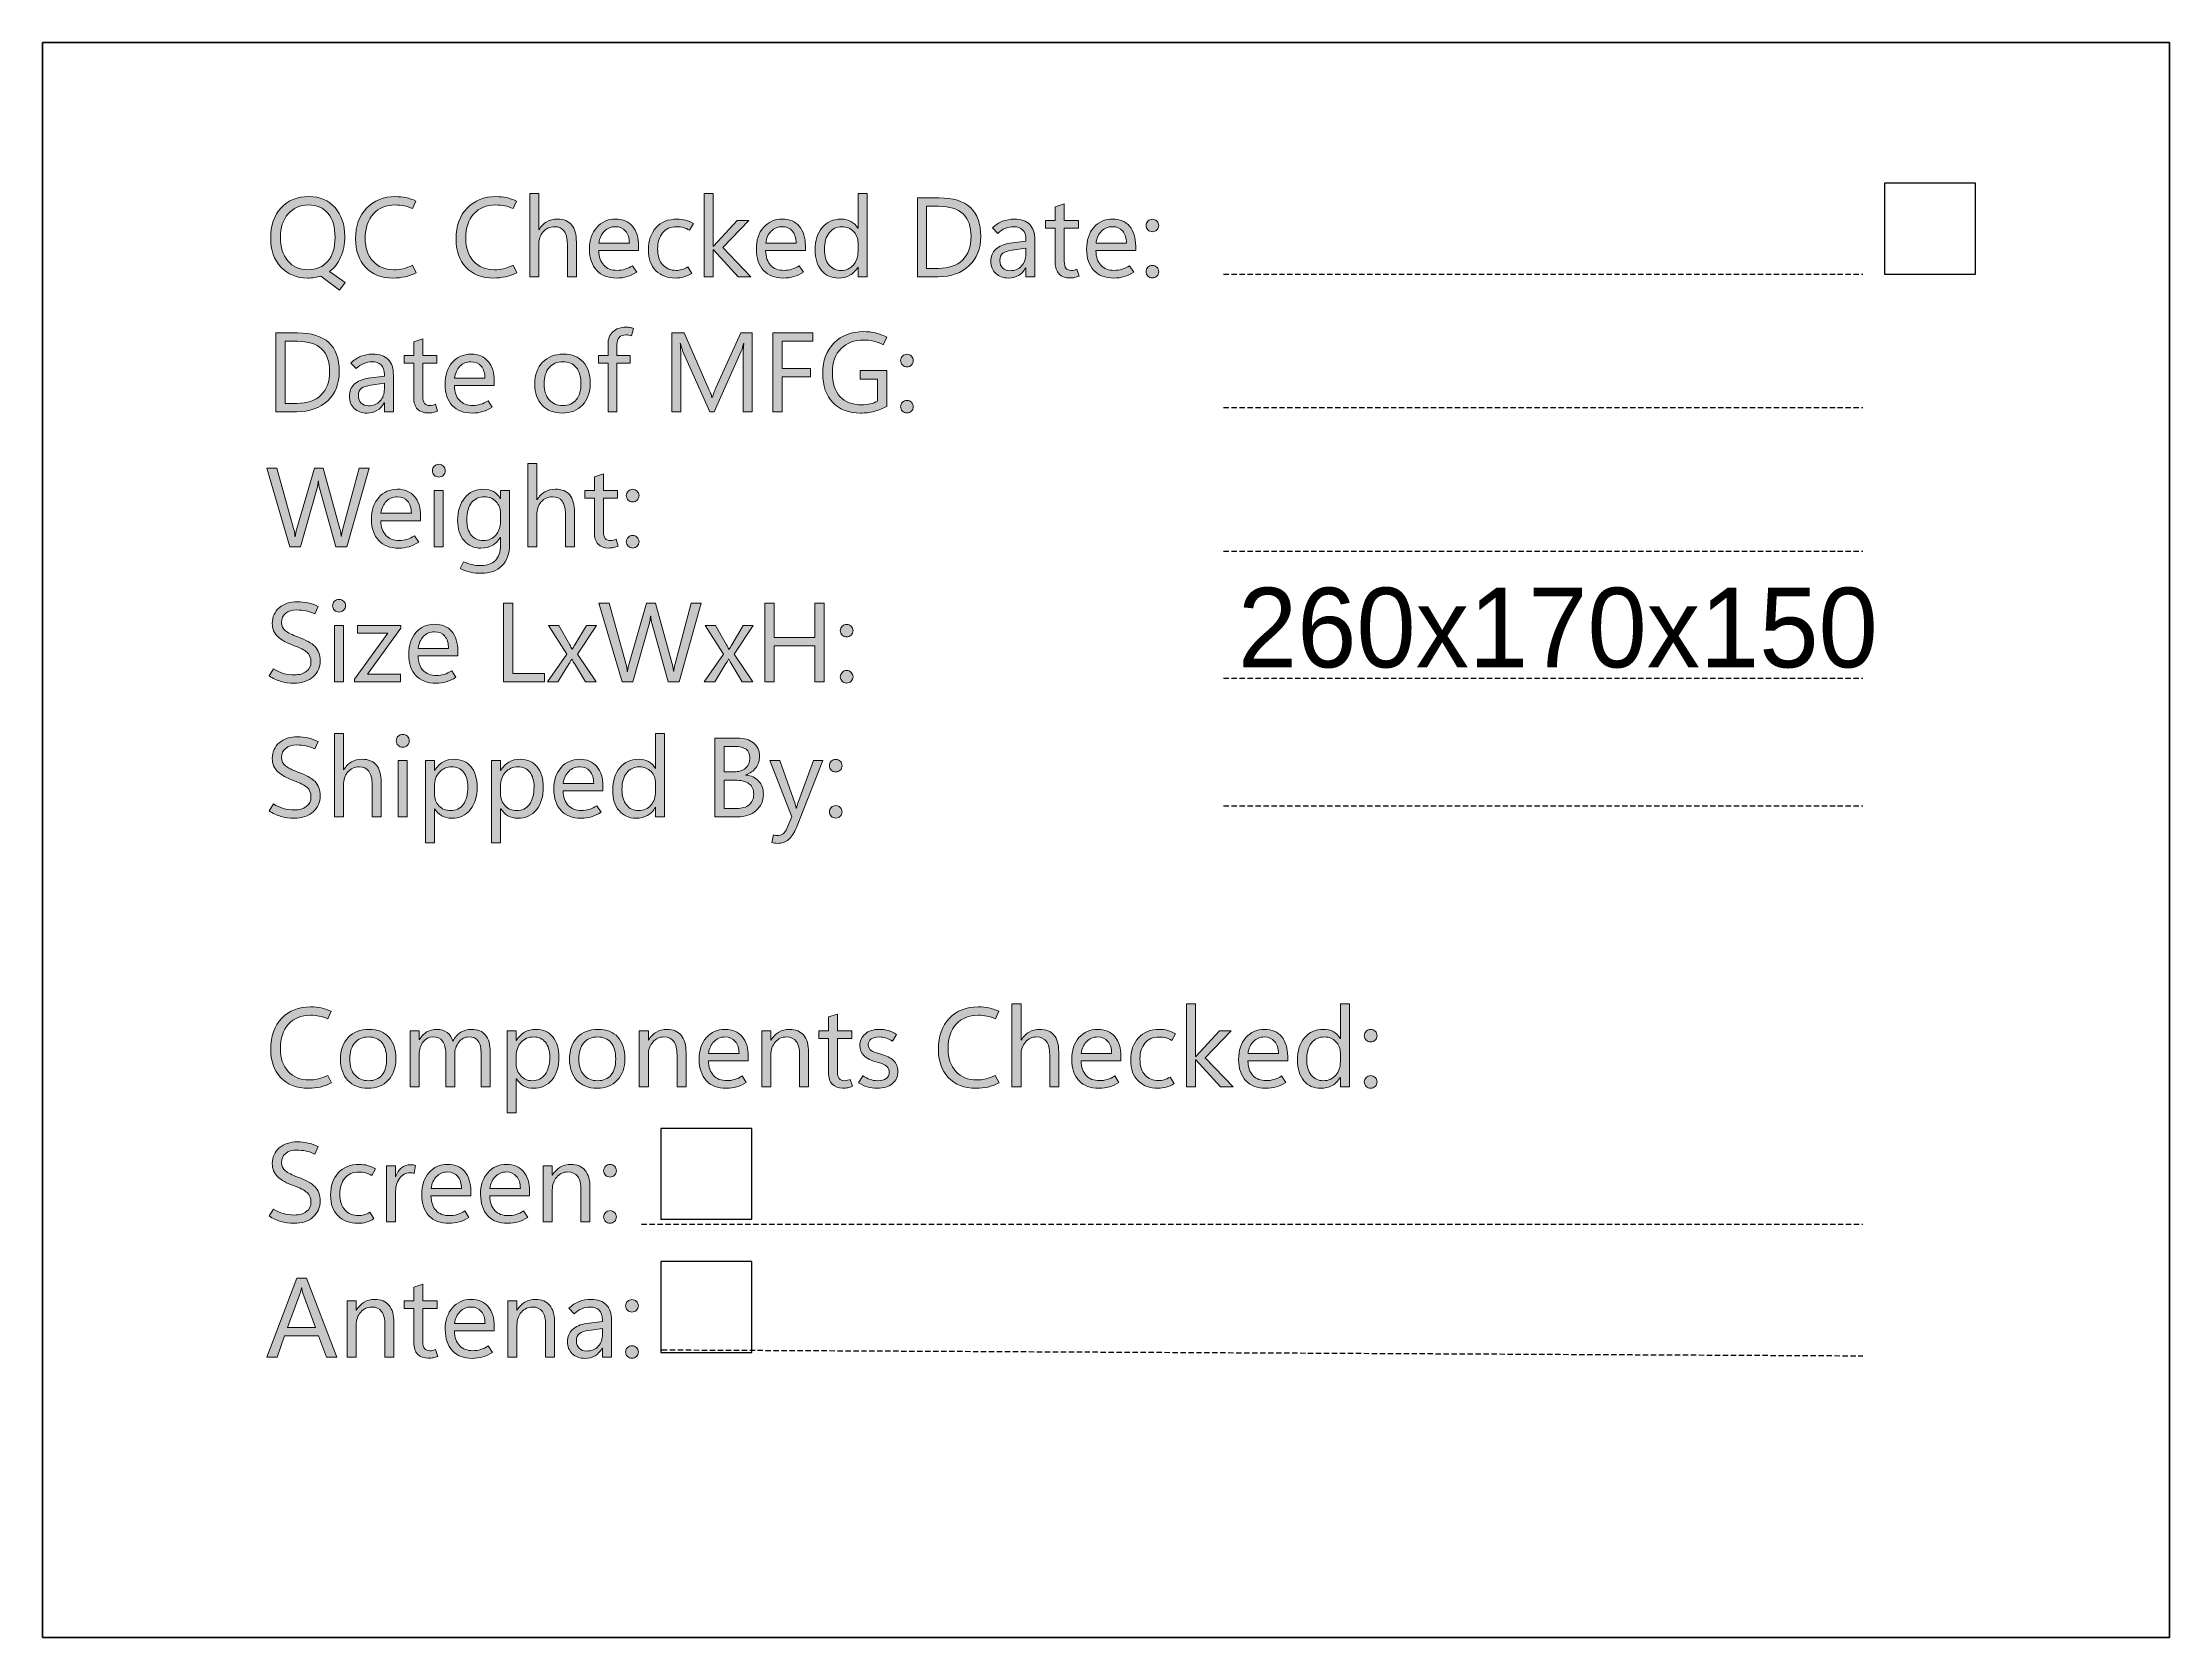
# Model space of a CAD drawing. Header units: millimetres. Extents: x 0 to 80, y -60 to 0.
import ezdxf

# ---------------------------------------------------------------- set-up
doc = ezdxf.new("R2010")
doc.units = ezdxf.units.MM
doc.header["$MEASUREMENT"] = 0
for name, pattern in [('AI-Linetype-0', [0.4, 0.2, 0, 0, -0.2, 0, 0]), ('AI-Linetype-1', [0.4, 0.2, 0, 0, -0.2, 0, 0]), ('AI-Linetype-2', [0.4, 0.2, 0, 0, -0.2, 0, 0]), ('AI-Linetype-3', [0.4, 0.2, 0, 0, -0.2, 0, 0]), ('AI-Linetype-4', [0.4, 0.2, 0, 0, -0.2, 0, 0]), ('AI-Linetype-5', [0.4, 0.2, 0, 0, -0.2, 0, 0]), ('AI-Linetype-6', [0.4, 0.2, 0, 0, -0.2, 0, 0])]:
    doc.linetypes.add(name, pattern=pattern)
doc.layers.add('Layer 1', color=7, linetype='Continuous', lineweight=0)

# ---------------------------------------------------------------- blocks, each defined once
blk = doc.blocks.new('Block_1')
at = {"layer": 'Layer 1', "true_color": 0x231f20, "transparency": 33554687}
h = blk.add_hatch(color=250, dxfattribs=at)
h.dxf.hatch_style = 2
edge = h.paths.add_edge_path()
edge.add_spline(control_points=[(9.999, -6.111), (9.688, -6.111), (9.434, -6.223), (9.238, -6.447), (9.043, -6.672), (8.945, -6.967), (8.945, -7.332), (8.945, -7.693), (9.04, -7.986), (9.229, -8.211), (9.419, -8.435), (9.667, -8.548), (9.974, -8.548), (10.299, -8.548), (10.552, -8.442), (10.733, -8.229), (10.913, -8.017), (11.004, -7.72), (11.004, -7.338), (11.004, -6.946), (10.916, -6.643), (10.741, -6.43), (10.566, -6.217), (10.319, -6.111), (9.999, -6.111)], knot_values=[0, 0, 0, 0, 1, 1, 1, 2, 2, 2, 3, 3, 3, 4, 4, 4, 5, 5, 5, 6, 6, 6, 7, 7, 7, 8, 8, 8, 8], degree=3, periodic=0)
edge = h.paths.add_edge_path()
edge.add_spline(control_points=[(9.974, -8.86), (9.557, -8.86), (9.22, -8.722), (8.964, -8.446), (8.709, -8.171), (8.581, -7.81), (8.581, -7.363), (8.581, -6.882), (8.712, -6.501), (8.973, -6.219), (9.234, -5.937), (9.584, -5.796), (10.024, -5.796), (10.432, -5.796), (10.758, -5.934), (11.002, -6.21), (11.245, -6.485), (11.367, -6.846), (11.367, -7.291), (11.367, -7.59), (11.316, -7.853), (11.213, -8.08), (11.111, -8.308), (10.969, -8.485), (10.789, -8.612), (10.789, -8.612), (11.384, -9.031), (11.384, -9.031), (11.384, -9.031), (11.173, -9.321), (11.173, -9.321), (11.173, -9.321), (10.466, -8.787), (10.466, -8.787), (10.392, -8.809), (10.313, -8.827), (10.231, -8.84), (10.148, -8.853), (10.062, -8.86), (9.974, -8.86)], knot_values=[0, 0, 0, 0, 1, 1, 1, 2, 2, 2, 3, 3, 3, 4, 4, 4, 5, 5, 5, 6, 6, 6, 7, 7, 7, 8, 8, 8, 9, 9, 9, 10, 10, 10, 11, 11, 11, 12, 12, 12, 13, 13, 13, 13], degree=3, periodic=0)
h = blk.add_hatch(color=250, dxfattribs=at)
h.dxf.hatch_style = 2
edge = h.paths.add_edge_path()
edge.add_spline(control_points=[(14.055, -8.661), (13.911, -8.73), (13.771, -8.781), (13.635, -8.812), (13.499, -8.844), (13.35, -8.86), (13.191, -8.86), (12.743, -8.86), (12.394, -8.724), (12.146, -8.453), (11.897, -8.181), (11.773, -7.825), (11.773, -7.384), (11.773, -6.9), (11.911, -6.515), (12.189, -6.227), (12.467, -5.94), (12.829, -5.796), (13.275, -5.796), (13.415, -5.796), (13.545, -5.809), (13.667, -5.836), (13.789, -5.862), (13.915, -5.904), (14.046, -5.962), (14.046, -5.962), (13.918, -6.247), (13.918, -6.247), (13.809, -6.199), (13.704, -6.164), (13.602, -6.143), (13.5, -6.121), (13.39, -6.111), (13.271, -6.111), (12.924, -6.111), (12.648, -6.223), (12.443, -6.446), (12.239, -6.67), (12.136, -6.976), (12.136, -7.363), (12.136, -7.726), (12.235, -8.014), (12.431, -8.227), (12.627, -8.441), (12.887, -8.548), (13.211, -8.548), (13.331, -8.548), (13.449, -8.535), (13.564, -8.508), (13.679, -8.482), (13.796, -8.439), (13.916, -8.38), (13.916, -8.38), (14.055, -8.661), (14.055, -8.661)], knot_values=[0, 0, 0, 0, 1, 1, 1, 2, 2, 2, 3, 3, 3, 4, 4, 4, 5, 5, 5, 6, 6, 6, 7, 7, 7, 8, 8, 8, 9, 9, 9, 10, 10, 10, 11, 11, 11, 12, 12, 12, 13, 13, 13, 14, 14, 14, 15, 15, 15, 16, 16, 16, 17, 17, 17, 18, 18, 18, 18], degree=3, periodic=0)
h = blk.add_hatch(color=250, dxfattribs=at)
h.dxf.hatch_style = 2
edge = h.paths.add_edge_path()
edge.add_spline(control_points=[(17.835, -8.661), (17.692, -8.73), (17.552, -8.781), (17.416, -8.812), (17.279, -8.844), (17.131, -8.86), (16.971, -8.86), (16.523, -8.86), (16.175, -8.724), (15.926, -8.453), (15.678, -8.181), (15.553, -7.825), (15.553, -7.384), (15.553, -6.9), (15.692, -6.515), (15.97, -6.227), (16.247, -5.94), (16.609, -5.796), (17.056, -5.796), (17.195, -5.796), (17.326, -5.809), (17.448, -5.836), (17.57, -5.862), (17.696, -5.904), (17.827, -5.962), (17.827, -5.962), (17.699, -6.247), (17.699, -6.247), (17.59, -6.199), (17.485, -6.164), (17.383, -6.143), (17.281, -6.121), (17.17, -6.111), (17.052, -6.111), (16.705, -6.111), (16.429, -6.223), (16.224, -6.446), (16.019, -6.67), (15.917, -6.976), (15.917, -7.363), (15.917, -7.726), (16.015, -8.014), (16.212, -8.227), (16.408, -8.441), (16.668, -8.548), (16.992, -8.548), (17.112, -8.548), (17.229, -8.535), (17.344, -8.508), (17.459, -8.482), (17.577, -8.439), (17.697, -8.38), (17.697, -8.38), (17.835, -8.661), (17.835, -8.661)], knot_values=[0, 0, 0, 0, 1, 1, 1, 2, 2, 2, 3, 3, 3, 4, 4, 4, 5, 5, 5, 6, 6, 6, 7, 7, 7, 8, 8, 8, 9, 9, 9, 10, 10, 10, 11, 11, 11, 12, 12, 12, 13, 13, 13, 14, 14, 14, 15, 15, 15, 16, 16, 16, 17, 17, 17, 18, 18, 18, 18], degree=3, periodic=0)
h = blk.add_hatch(color=250, dxfattribs=at)
h.dxf.hatch_style = 2
edge = h.paths.add_edge_path()
edge.add_spline(control_points=[(20.08, -8.81), (20.08, -8.81), (19.741, -8.81), (19.741, -8.81), (19.741, -8.81), (19.741, -7.591), (19.741, -7.591), (19.741, -7.37), (19.7, -7.205), (19.618, -7.094), (19.536, -6.984), (19.413, -6.929), (19.249, -6.929), (19.084, -6.929), (18.945, -6.993), (18.832, -7.12), (18.719, -7.248), (18.662, -7.411), (18.662, -7.611), (18.662, -7.611), (18.662, -8.81), (18.662, -8.81), (18.662, -8.81), (18.323, -8.81), (18.323, -8.81), (18.323, -8.81), (18.323, -5.676), (18.323, -5.676), (18.323, -5.676), (18.662, -5.676), (18.662, -5.676), (18.662, -5.676), (18.662, -7.045), (18.662, -7.045), (18.662, -7.045), (18.67, -7.045), (18.67, -7.045), (18.752, -6.911), (18.85, -6.811), (18.966, -6.744), (19.082, -6.677), (19.215, -6.644), (19.365, -6.644), (19.603, -6.644), (19.782, -6.716), (19.901, -6.859), (20.02, -7.002), (20.08, -7.218), (20.08, -7.506), (20.08, -7.506), (20.08, -8.81), (20.08, -8.81)], knot_values=[0, 0, 0, 0, 1, 1, 1, 2, 2, 2, 3, 3, 3, 4, 4, 4, 5, 5, 5, 6, 6, 6, 7, 7, 7, 8, 8, 8, 9, 9, 9, 10, 10, 10, 11, 11, 11, 12, 12, 12, 13, 13, 13, 14, 14, 14, 15, 15, 15, 16, 16, 16, 17, 17, 17, 17], degree=3, periodic=0)
h = blk.add_hatch(color=250, dxfattribs=at)
h.dxf.hatch_style = 2
edge = h.paths.add_edge_path()
edge.add_spline(control_points=[(26.645, -8.81), (26.645, -8.81), (26.17, -8.81), (26.17, -8.81), (26.17, -8.81), (25.235, -7.793), (25.235, -7.793), (25.235, -7.793), (25.227, -7.793), (25.227, -7.793), (25.227, -7.793), (25.227, -8.81), (25.227, -8.81), (25.227, -8.81), (24.888, -8.81), (24.888, -8.81), (24.888, -8.81), (24.888, -5.676), (24.888, -5.676), (24.888, -5.676), (25.227, -5.676), (25.227, -5.676), (25.227, -5.676), (25.227, -7.663), (25.227, -7.663), (25.227, -7.663), (25.235, -7.663), (25.235, -7.663), (25.235, -7.663), (26.124, -6.693), (26.124, -6.693), (26.124, -6.693), (26.569, -6.693), (26.569, -6.693), (26.569, -6.693), (25.587, -7.715), (25.587, -7.715), (25.587, -7.715), (26.645, -8.81), (26.645, -8.81)], knot_values=[0, 0, 0, 0, 1, 1, 1, 2, 2, 2, 3, 3, 3, 4, 4, 4, 5, 5, 5, 6, 6, 6, 7, 7, 7, 8, 8, 8, 9, 9, 9, 10, 10, 10, 11, 11, 11, 12, 12, 12, 13, 13, 13, 13], degree=3, periodic=0)
h = blk.add_hatch(color=250, dxfattribs=at)
h.dxf.hatch_style = 2
edge = h.paths.add_edge_path()
edge.add_spline(control_points=[(29.409, -7.785), (29.409, -8.029), (29.466, -8.221), (29.579, -8.363), (29.693, -8.504), (29.846, -8.574), (30.037, -8.574), (30.227, -8.574), (30.381, -8.506), (30.498, -8.37), (30.615, -8.233), (30.674, -8.061), (30.674, -7.853), (30.674, -7.853), (30.674, -7.541), (30.674, -7.541), (30.674, -7.37), (30.617, -7.225), (30.503, -7.107), (30.39, -6.988), (30.247, -6.929), (30.074, -6.929), (29.868, -6.929), (29.705, -7.005), (29.586, -7.156), (29.468, -7.308), (29.409, -7.518), (29.409, -7.785)], knot_values=[0, 0, 0, 0, 1, 1, 1, 2, 2, 2, 3, 3, 3, 4, 4, 4, 5, 5, 5, 6, 6, 6, 7, 7, 7, 8, 8, 8, 9, 9, 9, 9], degree=3, periodic=0)
edge = h.paths.add_edge_path()
edge.add_spline(control_points=[(30.665, -8.45), (30.587, -8.587), (30.487, -8.689), (30.367, -8.757), (30.246, -8.826), (30.103, -8.86), (29.938, -8.86), (29.672, -8.86), (29.459, -8.765), (29.3, -8.576), (29.141, -8.386), (29.061, -8.128), (29.061, -7.801), (29.061, -7.451), (29.15, -7.171), (29.326, -6.96), (29.502, -6.749), (29.737, -6.644), (30.031, -6.644), (30.177, -6.644), (30.303, -6.672), (30.408, -6.73), (30.514, -6.787), (30.599, -6.873), (30.665, -6.987), (30.665, -6.987), (30.674, -6.987), (30.674, -6.987), (30.674, -6.987), (30.674, -5.676), (30.674, -5.676), (30.674, -5.676), (31.013, -5.676), (31.013, -5.676), (31.013, -5.676), (31.013, -8.81), (31.013, -8.81), (31.013, -8.81), (30.674, -8.81), (30.674, -8.81), (30.674, -8.81), (30.674, -8.45), (30.674, -8.45), (30.674, -8.45), (30.665, -8.45), (30.665, -8.45)], knot_values=[0, 0, 0, 0, 1, 1, 1, 2, 2, 2, 3, 3, 3, 4, 4, 4, 5, 5, 5, 6, 6, 6, 7, 7, 7, 8, 8, 8, 9, 9, 9, 10, 10, 10, 11, 11, 11, 12, 12, 12, 13, 13, 13, 14, 14, 14, 15, 15, 15, 15], degree=3, periodic=0)
h = blk.add_hatch(color=250, dxfattribs=at)
h.dxf.hatch_style = 2
edge = h.paths.add_edge_path()
edge.add_spline(control_points=[(33.251, -6.16), (33.251, -6.16), (33.251, -8.496), (33.251, -8.496), (33.251, -8.496), (33.694, -8.496), (33.694, -8.496), (34.082, -8.496), (34.385, -8.392), (34.601, -8.184), (34.818, -7.976), (34.926, -7.681), (34.926, -7.299), (34.926, -6.919), (34.825, -6.634), (34.623, -6.444), (34.421, -6.255), (34.118, -6.16), (33.714, -6.16), (33.714, -6.16), (33.251, -6.16), (33.251, -6.16)], knot_values=[0, 0, 0, 0, 1, 1, 1, 2, 2, 2, 3, 3, 3, 4, 4, 4, 5, 5, 5, 6, 6, 6, 7, 7, 7, 7], degree=3, periodic=0)
edge = h.paths.add_edge_path()
edge.add_spline(control_points=[(32.904, -8.81), (32.904, -8.81), (32.904, -5.846), (32.904, -5.846), (32.904, -5.846), (33.723, -5.846), (33.723, -5.846), (34.245, -5.846), (34.637, -5.966), (34.898, -6.207), (35.159, -6.447), (35.289, -6.809), (35.289, -7.291), (35.289, -7.748), (35.144, -8.116), (34.854, -8.394), (34.564, -8.671), (34.176, -8.81), (33.69, -8.81), (33.69, -8.81), (32.904, -8.81), (32.904, -8.81)], knot_values=[0, 0, 0, 0, 1, 1, 1, 2, 2, 2, 3, 3, 3, 4, 4, 4, 5, 5, 5, 6, 6, 6, 7, 7, 7, 7], degree=3, periodic=0)
h = blk.add_hatch(color=250, dxfattribs=at)
h.dxf.hatch_style = 2
edge = h.paths.add_edge_path()
edge.add_spline(control_points=[(38.99, -8.785), (38.932, -8.809), (38.875, -8.826), (38.819, -8.838), (38.763, -8.85), (38.7, -8.856), (38.63, -8.856), (38.462, -8.856), (38.33, -8.806), (38.234, -8.708), (38.138, -8.609), (38.09, -8.464), (38.09, -8.271), (38.09, -8.271), (38.09, -6.983), (38.09, -6.983), (38.09, -6.983), (37.727, -6.983), (37.727, -6.983), (37.727, -6.983), (37.727, -6.693), (37.727, -6.693), (37.727, -6.693), (38.09, -6.693), (38.09, -6.693), (38.09, -6.693), (38.09, -6.177), (38.09, -6.177), (38.09, -6.177), (38.429, -6.067), (38.429, -6.067), (38.429, -6.067), (38.429, -6.693), (38.429, -6.693), (38.429, -6.693), (38.963, -6.693), (38.963, -6.693), (38.963, -6.693), (38.963, -6.983), (38.963, -6.983), (38.963, -6.983), (38.429, -6.983), (38.429, -6.983), (38.429, -6.983), (38.429, -8.231), (38.429, -8.231), (38.429, -8.353), (38.451, -8.44), (38.494, -8.494), (38.538, -8.548), (38.603, -8.574), (38.69, -8.574), (38.731, -8.574), (38.771, -8.57), (38.81, -8.56), (38.848, -8.55), (38.881, -8.539), (38.907, -8.527), (38.907, -8.527), (38.99, -8.785), (38.99, -8.785)], knot_values=[0, 0, 0, 0, 1, 1, 1, 2, 2, 2, 3, 3, 3, 4, 4, 4, 5, 5, 5, 6, 6, 6, 7, 7, 7, 8, 8, 8, 9, 9, 9, 10, 10, 10, 11, 11, 11, 12, 12, 12, 13, 13, 13, 14, 14, 14, 15, 15, 15, 16, 16, 16, 17, 17, 17, 18, 18, 18, 19, 19, 19, 20, 20, 20, 20], degree=3, periodic=0)
h = blk.add_hatch(color=250, dxfattribs=at)
h.dxf.hatch_style = 2
edge = h.paths.add_edge_path()
edge.add_spline(control_points=[(22.073, -7.551), (22.071, -7.356), (22.024, -7.203), (21.93, -7.093), (21.836, -6.984), (21.708, -6.929), (21.544, -6.929), (21.382, -6.929), (21.246, -6.985), (21.133, -7.098), (21.021, -7.21), (20.952, -7.361), (20.928, -7.551), (20.928, -7.551), (22.073, -7.551), (22.073, -7.551)], knot_values=[0, 0, 0, 0, 1, 1, 1, 2, 2, 2, 3, 3, 3, 4, 4, 4, 5, 5, 5, 5], degree=3, periodic=0)
edge = h.paths.add_edge_path()
edge.add_spline(control_points=[(22.42, -7.828), (22.42, -7.828), (20.923, -7.828), (20.923, -7.828), (20.929, -8.067), (20.992, -8.25), (21.113, -8.379), (21.233, -8.508), (21.402, -8.572), (21.62, -8.572), (21.715, -8.572), (21.811, -8.558), (21.906, -8.53), (22.002, -8.502), (22.097, -8.457), (22.191, -8.395), (22.191, -8.395), (22.348, -8.637), (22.348, -8.637), (22.228, -8.714), (22.108, -8.77), (21.988, -8.806), (21.868, -8.842), (21.736, -8.86), (21.593, -8.86), (21.273, -8.86), (21.024, -8.765), (20.845, -8.574), (20.666, -8.384), (20.575, -8.119), (20.574, -7.779), (20.573, -7.438), (20.663, -7.164), (20.844, -6.956), (21.025, -6.748), (21.26, -6.644), (21.55, -6.644), (21.825, -6.644), (22.039, -6.734), (22.192, -6.914), (22.344, -7.093), (22.42, -7.343), (22.42, -7.661), (22.42, -7.661), (22.42, -7.828), (22.42, -7.828)], knot_values=[0, 0, 0, 0, 1, 1, 1, 2, 2, 2, 3, 3, 3, 4, 4, 4, 5, 5, 5, 6, 6, 6, 7, 7, 7, 8, 8, 8, 9, 9, 9, 10, 10, 10, 11, 11, 11, 12, 12, 12, 13, 13, 13, 14, 14, 14, 15, 15, 15, 15], degree=3, periodic=0)
h = blk.add_hatch(color=250, dxfattribs=at)
h.dxf.hatch_style = 2
edge = h.paths.add_edge_path()
edge.add_spline(control_points=[(24.421, -8.684), (24.323, -8.745), (24.225, -8.789), (24.127, -8.817), (24.03, -8.846), (23.923, -8.86), (23.807, -8.86), (23.509, -8.86), (23.265, -8.767), (23.074, -8.583), (22.883, -8.398), (22.788, -8.136), (22.788, -7.797), (22.788, -7.453), (22.884, -7.174), (23.076, -6.962), (23.269, -6.75), (23.533, -6.644), (23.869, -6.644), (23.978, -6.644), (24.082, -6.657), (24.18, -6.683), (24.279, -6.709), (24.378, -6.752), (24.479, -6.811), (24.479, -6.811), (24.336, -7.059), (24.336, -7.059), (24.258, -7.015), (24.18, -6.983), (24.105, -6.962), (24.029, -6.942), (23.946, -6.931), (23.857, -6.931), (23.624, -6.931), (23.445, -7.009), (23.321, -7.165), (23.197, -7.32), (23.135, -7.518), (23.135, -7.758), (23.135, -8.023), (23.2, -8.224), (23.331, -8.364), (23.461, -8.503), (23.629, -8.572), (23.836, -8.572), (23.903, -8.572), (23.974, -8.562), (24.048, -8.54), (24.122, -8.519), (24.196, -8.486), (24.27, -8.44), (24.27, -8.44), (24.421, -8.684), (24.421, -8.684)], knot_values=[0, 0, 0, 0, 1, 1, 1, 2, 2, 2, 3, 3, 3, 4, 4, 4, 5, 5, 5, 6, 6, 6, 7, 7, 7, 8, 8, 8, 9, 9, 9, 10, 10, 10, 11, 11, 11, 12, 12, 12, 13, 13, 13, 14, 14, 14, 15, 15, 15, 16, 16, 16, 17, 17, 17, 18, 18, 18, 18], degree=3, periodic=0)
h = blk.add_hatch(color=250, dxfattribs=at)
h.dxf.hatch_style = 2
edge = h.paths.add_edge_path()
edge.add_spline(control_points=[(28.346, -7.551), (28.345, -7.356), (28.297, -7.203), (28.204, -7.093), (28.11, -6.984), (27.981, -6.929), (27.817, -6.929), (27.656, -6.929), (27.519, -6.985), (27.407, -7.098), (27.294, -7.21), (27.226, -7.361), (27.201, -7.551), (27.201, -7.551), (28.346, -7.551), (28.346, -7.551)], knot_values=[0, 0, 0, 0, 1, 1, 1, 2, 2, 2, 3, 3, 3, 4, 4, 4, 5, 5, 5, 5], degree=3, periodic=0)
edge = h.paths.add_edge_path()
edge.add_spline(control_points=[(28.694, -7.828), (28.694, -7.828), (27.197, -7.828), (27.197, -7.828), (27.202, -8.067), (27.266, -8.25), (27.386, -8.379), (27.507, -8.508), (27.676, -8.572), (27.894, -8.572), (27.989, -8.572), (28.084, -8.558), (28.18, -8.53), (28.276, -8.502), (28.37, -8.457), (28.464, -8.395), (28.464, -8.395), (28.621, -8.637), (28.621, -8.637), (28.501, -8.714), (28.381, -8.77), (28.261, -8.806), (28.142, -8.842), (28.01, -8.86), (27.867, -8.86), (27.547, -8.86), (27.298, -8.765), (27.118, -8.574), (26.939, -8.384), (26.849, -8.119), (26.848, -7.779), (26.846, -7.438), (26.936, -7.164), (27.117, -6.956), (27.299, -6.748), (27.534, -6.644), (27.823, -6.644), (28.099, -6.644), (28.313, -6.734), (28.465, -6.914), (28.617, -7.093), (28.694, -7.343), (28.694, -7.661), (28.694, -7.661), (28.694, -7.828), (28.694, -7.828)], knot_values=[0, 0, 0, 0, 1, 1, 1, 2, 2, 2, 3, 3, 3, 4, 4, 4, 5, 5, 5, 6, 6, 6, 7, 7, 7, 8, 8, 8, 9, 9, 9, 10, 10, 10, 11, 11, 11, 12, 12, 12, 13, 13, 13, 14, 14, 14, 15, 15, 15, 15], degree=3, periodic=0)
h = blk.add_hatch(color=250, dxfattribs=at)
h.dxf.hatch_style = 2
edge = h.paths.add_edge_path()
edge.add_spline(control_points=[(36.987, -7.95), (36.987, -7.95), (36.987, -7.739), (36.987, -7.739), (36.987, -7.739), (36.476, -7.81), (36.476, -7.81), (36.32, -7.832), (36.203, -7.871), (36.125, -7.928), (36.046, -7.984), (36.007, -8.073), (36.007, -8.194), (36.007, -8.321), (36.044, -8.418), (36.117, -8.485), (36.191, -8.551), (36.281, -8.585), (36.387, -8.585), (36.57, -8.585), (36.716, -8.525), (36.824, -8.405), (36.932, -8.285), (36.987, -8.134), (36.987, -7.95)], knot_values=[0, 0, 0, 0, 1, 1, 1, 2, 2, 2, 3, 3, 3, 4, 4, 4, 5, 5, 5, 6, 6, 6, 7, 7, 7, 8, 8, 8, 8], degree=3, periodic=0)
edge = h.paths.add_edge_path()
edge.add_spline(control_points=[(37.326, -8.81), (37.326, -8.81), (36.987, -8.81), (36.987, -8.81), (36.987, -8.81), (36.987, -8.479), (36.987, -8.479), (36.987, -8.479), (36.978, -8.479), (36.978, -8.479), (36.905, -8.606), (36.815, -8.701), (36.709, -8.765), (36.602, -8.828), (36.477, -8.86), (36.335, -8.86), (36.137, -8.86), (35.976, -8.802), (35.854, -8.686), (35.731, -8.57), (35.67, -8.417), (35.67, -8.225), (35.67, -8.045), (35.732, -7.895), (35.856, -7.777), (35.98, -7.658), (36.156, -7.582), (36.383, -7.549), (36.383, -7.549), (36.987, -7.469), (36.987, -7.469), (36.987, -7.469), (36.987, -7.421), (36.987, -7.421), (36.987, -7.243), (36.945, -7.117), (36.863, -7.042), (36.78, -6.967), (36.67, -6.929), (36.532, -6.929), (36.422, -6.929), (36.315, -6.95), (36.213, -6.991), (36.111, -7.032), (36.016, -7.096), (35.926, -7.181), (35.926, -7.181), (35.728, -6.977), (35.728, -6.977), (35.846, -6.862), (35.972, -6.778), (36.106, -6.724), (36.24, -6.671), (36.388, -6.644), (36.552, -6.644), (36.809, -6.644), (37.002, -6.71), (37.131, -6.841), (37.261, -6.973), (37.326, -7.17), (37.326, -7.433), (37.326, -7.433), (37.326, -8.81), (37.326, -8.81)], knot_values=[0, 0, 0, 0, 1, 1, 1, 2, 2, 2, 3, 3, 3, 4, 4, 4, 5, 5, 5, 6, 6, 6, 7, 7, 7, 8, 8, 8, 9, 9, 9, 10, 10, 10, 11, 11, 11, 12, 12, 12, 13, 13, 13, 14, 14, 14, 15, 15, 15, 16, 16, 16, 17, 17, 17, 18, 18, 18, 19, 19, 19, 20, 20, 20, 21, 21, 21, 21], degree=3, periodic=0)
h = blk.add_hatch(color=250, dxfattribs=at)
h.dxf.hatch_style = 2
edge = h.paths.add_edge_path()
edge.add_spline(control_points=[(40.769, -7.551), (40.768, -7.356), (40.72, -7.203), (40.627, -7.093), (40.533, -6.984), (40.404, -6.929), (40.24, -6.929), (40.079, -6.929), (39.942, -6.985), (39.83, -7.098), (39.717, -7.21), (39.649, -7.361), (39.624, -7.551), (39.624, -7.551), (40.769, -7.551), (40.769, -7.551)], knot_values=[0, 0, 0, 0, 1, 1, 1, 2, 2, 2, 3, 3, 3, 4, 4, 4, 5, 5, 5, 5], degree=3, periodic=0)
edge = h.paths.add_edge_path()
edge.add_spline(control_points=[(41.117, -7.828), (41.117, -7.828), (39.62, -7.828), (39.62, -7.828), (39.625, -8.067), (39.689, -8.25), (39.809, -8.379), (39.93, -8.508), (40.099, -8.572), (40.317, -8.572), (40.412, -8.572), (40.507, -8.558), (40.603, -8.53), (40.699, -8.502), (40.793, -8.457), (40.887, -8.395), (40.887, -8.395), (41.044, -8.637), (41.044, -8.637), (40.924, -8.714), (40.804, -8.77), (40.685, -8.806), (40.565, -8.842), (40.433, -8.86), (40.29, -8.86), (39.97, -8.86), (39.721, -8.765), (39.541, -8.574), (39.362, -8.384), (39.272, -8.119), (39.271, -7.779), (39.269, -7.438), (39.359, -7.164), (39.54, -6.956), (39.722, -6.748), (39.957, -6.644), (40.246, -6.644), (40.522, -6.644), (40.736, -6.734), (40.888, -6.914), (41.04, -7.093), (41.117, -7.343), (41.117, -7.661), (41.117, -7.661), (41.117, -7.828), (41.117, -7.828)], knot_values=[0, 0, 0, 0, 1, 1, 1, 2, 2, 2, 3, 3, 3, 4, 4, 4, 5, 5, 5, 6, 6, 6, 7, 7, 7, 8, 8, 8, 9, 9, 9, 10, 10, 10, 11, 11, 11, 12, 12, 12, 13, 13, 13, 14, 14, 14, 15, 15, 15, 15], degree=3, periodic=0)
h = blk.add_hatch(color=250, dxfattribs=at)
h.dxf.hatch_style = 2
edge = h.paths.add_edge_path()
edge.add_spline(control_points=[(41.745, -8.856), (41.679, -8.856), (41.622, -8.833), (41.575, -8.786), (41.529, -8.74), (41.505, -8.685), (41.505, -8.62), (41.505, -8.557), (41.529, -8.501), (41.575, -8.455), (41.622, -8.408), (41.679, -8.384), (41.745, -8.384), (41.811, -8.384), (41.868, -8.408), (41.914, -8.455), (41.961, -8.501), (41.985, -8.557), (41.985, -8.62), (41.985, -8.685), (41.961, -8.74), (41.914, -8.786), (41.868, -8.833), (41.811, -8.856), (41.745, -8.856)], knot_values=[0, 0, 0, 0, 1, 1, 1, 2, 2, 2, 3, 3, 3, 4, 4, 4, 5, 5, 5, 6, 6, 6, 7, 7, 7, 8, 8, 8, 8], degree=3, periodic=0)
edge = h.paths.add_edge_path()
edge.add_spline(control_points=[(41.745, -7.119), (41.679, -7.119), (41.622, -7.096), (41.575, -7.05), (41.529, -7.004), (41.505, -6.948), (41.505, -6.884), (41.505, -6.817), (41.529, -6.762), (41.575, -6.716), (41.622, -6.671), (41.679, -6.648), (41.745, -6.648), (41.811, -6.648), (41.868, -6.671), (41.914, -6.716), (41.961, -6.762), (41.985, -6.817), (41.985, -6.884), (41.985, -6.948), (41.961, -7.004), (41.914, -7.05), (41.868, -7.096), (41.811, -7.119), (41.745, -7.119)], knot_values=[0, 0, 0, 0, 1, 1, 1, 2, 2, 2, 3, 3, 3, 4, 4, 4, 5, 5, 5, 6, 6, 6, 7, 7, 7, 8, 8, 8, 8], degree=3, periodic=0)
h = blk.add_hatch(color=250, dxfattribs=at)
h.dxf.hatch_style = 2
edge = h.paths.add_edge_path()
edge.add_spline(control_points=[(9.123, -11.24), (9.123, -11.24), (9.123, -13.576), (9.123, -13.576), (9.123, -13.576), (9.565, -13.576), (9.565, -13.576), (9.954, -13.576), (10.256, -13.472), (10.472, -13.264), (10.689, -13.056), (10.797, -12.761), (10.797, -12.379), (10.797, -11.999), (10.696, -11.714), (10.494, -11.524), (10.292, -11.335), (9.989, -11.24), (9.586, -11.24), (9.586, -11.24), (9.123, -11.24), (9.123, -11.24)], knot_values=[0, 0, 0, 0, 1, 1, 1, 2, 2, 2, 3, 3, 3, 4, 4, 4, 5, 5, 5, 6, 6, 6, 7, 7, 7, 7], degree=3, periodic=0)
edge = h.paths.add_edge_path()
edge.add_spline(control_points=[(8.775, -13.89), (8.775, -13.89), (8.775, -10.926), (8.775, -10.926), (8.775, -10.926), (9.594, -10.926), (9.594, -10.926), (10.116, -10.926), (10.508, -11.046), (10.769, -11.287), (11.03, -11.527), (11.161, -11.889), (11.161, -12.371), (11.161, -12.828), (11.016, -13.196), (10.726, -13.474), (10.436, -13.751), (10.047, -13.89), (9.561, -13.89), (9.561, -13.89), (8.775, -13.89), (8.775, -13.89)], knot_values=[0, 0, 0, 0, 1, 1, 1, 2, 2, 2, 3, 3, 3, 4, 4, 4, 5, 5, 5, 6, 6, 6, 7, 7, 7, 7], degree=3, periodic=0)
h = blk.add_hatch(color=250, dxfattribs=at)
h.dxf.hatch_style = 2
edge = h.paths.add_edge_path()
edge.add_spline(control_points=[(14.861, -13.865), (14.803, -13.889), (14.746, -13.906), (14.69, -13.918), (14.634, -13.93), (14.571, -13.936), (14.501, -13.936), (14.333, -13.936), (14.201, -13.886), (14.105, -13.788), (14.009, -13.689), (13.962, -13.544), (13.962, -13.351), (13.962, -13.351), (13.962, -12.063), (13.962, -12.063), (13.962, -12.063), (13.598, -12.063), (13.598, -12.063), (13.598, -12.063), (13.598, -11.773), (13.598, -11.773), (13.598, -11.773), (13.962, -11.773), (13.962, -11.773), (13.962, -11.773), (13.962, -11.257), (13.962, -11.257), (13.962, -11.257), (14.301, -11.147), (14.301, -11.147), (14.301, -11.147), (14.301, -11.773), (14.301, -11.773), (14.301, -11.773), (14.834, -11.773), (14.834, -11.773), (14.834, -11.773), (14.834, -12.063), (14.834, -12.063), (14.834, -12.063), (14.301, -12.063), (14.301, -12.063), (14.301, -12.063), (14.301, -13.311), (14.301, -13.311), (14.301, -13.433), (14.322, -13.52), (14.366, -13.574), (14.409, -13.628), (14.474, -13.654), (14.561, -13.654), (14.602, -13.654), (14.642, -13.65), (14.681, -13.64), (14.72, -13.63), (14.752, -13.619), (14.778, -13.607), (14.778, -13.607), (14.861, -13.865), (14.861, -13.865)], knot_values=[0, 0, 0, 0, 1, 1, 1, 2, 2, 2, 3, 3, 3, 4, 4, 4, 5, 5, 5, 6, 6, 6, 7, 7, 7, 8, 8, 8, 9, 9, 9, 10, 10, 10, 11, 11, 11, 12, 12, 12, 13, 13, 13, 14, 14, 14, 15, 15, 15, 16, 16, 16, 17, 17, 17, 18, 18, 18, 19, 19, 19, 20, 20, 20, 20], degree=3, periodic=0)
h = blk.add_hatch(color=250, dxfattribs=at)
h.dxf.hatch_style = 2
edge = h.paths.add_edge_path()
edge.add_spline(control_points=[(22.151, -11.033), (22.113, -11.021), (22.078, -11.012), (22.047, -11.007), (22.016, -11.001), (21.983, -10.998), (21.949, -10.998), (21.833, -10.998), (21.747, -11.029), (21.69, -11.091), (21.634, -11.153), (21.606, -11.244), (21.606, -11.364), (21.606, -11.364), (21.606, -11.773), (21.606, -11.773), (21.606, -11.773), (22.102, -11.773), (22.102, -11.773), (22.102, -11.773), (22.102, -12.063), (22.102, -12.063), (22.102, -12.063), (21.606, -12.063), (21.606, -12.063), (21.606, -12.063), (21.606, -13.89), (21.606, -13.89), (21.606, -13.89), (21.269, -13.89), (21.269, -13.89), (21.269, -13.89), (21.269, -12.063), (21.269, -12.063), (21.269, -12.063), (20.907, -12.063), (20.907, -12.063), (20.907, -12.063), (20.907, -11.773), (20.907, -11.773), (20.907, -11.773), (21.269, -11.773), (21.269, -11.773), (21.269, -11.773), (21.269, -11.348), (21.269, -11.348), (21.269, -11.148), (21.33, -10.992), (21.453, -10.879), (21.575, -10.767), (21.743, -10.711), (21.957, -10.711), (22.009, -10.711), (22.057, -10.715), (22.1, -10.722), (22.142, -10.73), (22.186, -10.741), (22.232, -10.756), (22.232, -10.756), (22.151, -11.033), (22.151, -11.033)], knot_values=[0, 0, 0, 0, 1, 1, 1, 2, 2, 2, 3, 3, 3, 4, 4, 4, 5, 5, 5, 6, 6, 6, 7, 7, 7, 8, 8, 8, 9, 9, 9, 10, 10, 10, 11, 11, 11, 12, 12, 12, 13, 13, 13, 14, 14, 14, 15, 15, 15, 16, 16, 16, 17, 17, 17, 18, 18, 18, 19, 19, 19, 20, 20, 20, 20], degree=3, periodic=0)
h = blk.add_hatch(color=250, dxfattribs=at)
h.dxf.hatch_style = 2
edge = h.paths.add_edge_path()
edge.add_spline(control_points=[(26.693, -13.89), (26.693, -13.89), (26.347, -13.89), (26.347, -13.89), (26.347, -13.89), (26.347, -11.902), (26.347, -11.902), (26.347, -11.823), (26.35, -11.736), (26.355, -11.639), (26.359, -11.543), (26.367, -11.438), (26.376, -11.325), (26.376, -11.325), (26.368, -11.325), (26.368, -11.325), (26.352, -11.391), (26.336, -11.448), (26.322, -11.496), (26.307, -11.545), (26.293, -11.583), (26.279, -11.612), (26.279, -11.612), (25.266, -13.89), (25.266, -13.89), (25.266, -13.89), (25.097, -13.89), (25.097, -13.89), (25.097, -13.89), (24.086, -11.629), (24.086, -11.629), (24.072, -11.596), (24.058, -11.554), (24.043, -11.503), (24.027, -11.452), (24.012, -11.392), (23.997, -11.325), (23.997, -11.325), (23.989, -11.325), (23.989, -11.325), (23.994, -11.384), (23.999, -11.462), (24.001, -11.558), (24.004, -11.655), (24.005, -11.771), (24.005, -11.906), (24.005, -11.906), (24.005, -13.89), (24.005, -13.89), (24.005, -13.89), (23.671, -13.89), (23.671, -13.89), (23.671, -13.89), (23.671, -10.926), (23.671, -10.926), (23.671, -10.926), (24.129, -10.926), (24.129, -10.926), (24.129, -10.926), (25.039, -12.993), (25.039, -12.993), (25.075, -13.072), (25.104, -13.14), (25.127, -13.2), (25.15, -13.259), (25.166, -13.309), (25.175, -13.349), (25.175, -13.349), (25.188, -13.349), (25.188, -13.349), (25.218, -13.267), (25.245, -13.196), (25.268, -13.136), (25.292, -13.075), (25.312, -13.025), (25.33, -12.985), (25.33, -12.985), (26.259, -10.926), (26.259, -10.926), (26.259, -10.926), (26.693, -10.926), (26.693, -10.926), (26.693, -10.926), (26.693, -13.89), (26.693, -13.89)], knot_values=[0, 0, 0, 0, 1, 1, 1, 2, 2, 2, 3, 3, 3, 4, 4, 4, 5, 5, 5, 6, 6, 6, 7, 7, 7, 8, 8, 8, 9, 9, 9, 10, 10, 10, 11, 11, 11, 12, 12, 12, 13, 13, 13, 14, 14, 14, 15, 15, 15, 16, 16, 16, 17, 17, 17, 18, 18, 18, 19, 19, 19, 20, 20, 20, 21, 21, 21, 22, 22, 22, 23, 23, 23, 24, 24, 24, 25, 25, 25, 26, 26, 26, 27, 27, 27, 28, 28, 28, 28], degree=3, periodic=0)
h = blk.add_hatch(color=250, dxfattribs=at)
h.dxf.hatch_style = 2
edge = h.paths.add_edge_path()
edge.add_spline(control_points=[(28.977, -11.24), (28.977, -11.24), (27.819, -11.24), (27.819, -11.24), (27.819, -11.24), (27.819, -12.265), (27.819, -12.265), (27.819, -12.265), (28.89, -12.265), (28.89, -12.265), (28.89, -12.265), (28.89, -12.578), (28.89, -12.578), (28.89, -12.578), (27.819, -12.578), (27.819, -12.578), (27.819, -12.578), (27.819, -13.89), (27.819, -13.89), (27.819, -13.89), (27.472, -13.89), (27.472, -13.89), (27.472, -13.89), (27.472, -10.926), (27.472, -10.926), (27.472, -10.926), (28.977, -10.926), (28.977, -10.926), (28.977, -10.926), (28.977, -11.24), (28.977, -11.24)], knot_values=[0, 0, 0, 0, 1, 1, 1, 2, 2, 2, 3, 3, 3, 4, 4, 4, 5, 5, 5, 6, 6, 6, 7, 7, 7, 8, 8, 8, 9, 9, 9, 10, 10, 10, 10], degree=3, periodic=0)
h = blk.add_hatch(color=250, dxfattribs=at)
h.dxf.hatch_style = 2
edge = h.paths.add_edge_path()
edge.add_spline(control_points=[(31.755, -13.688), (31.606, -13.772), (31.449, -13.835), (31.284, -13.877), (31.118, -13.919), (30.945, -13.94), (30.763, -13.94), (30.329, -13.94), (29.984, -13.809), (29.728, -13.547), (29.472, -13.285), (29.345, -12.919), (29.345, -12.447), (29.345, -11.966), (29.488, -11.584), (29.774, -11.301), (30.059, -11.018), (30.426, -10.876), (30.874, -10.876), (31.038, -10.876), (31.191, -10.893), (31.331, -10.927), (31.472, -10.961), (31.615, -11.015), (31.761, -11.089), (31.761, -11.089), (31.618, -11.37), (31.618, -11.37), (31.496, -11.307), (31.375, -11.261), (31.257, -11.233), (31.138, -11.205), (31.01, -11.191), (30.872, -11.191), (30.533, -11.191), (30.254, -11.298), (30.036, -11.513), (29.818, -11.728), (29.708, -12.031), (29.708, -12.422), (29.708, -12.819), (29.804, -13.119), (29.996, -13.323), (30.187, -13.526), (30.457, -13.628), (30.806, -13.628), (30.922, -13.628), (31.03, -13.616), (31.131, -13.593), (31.231, -13.571), (31.323, -13.536), (31.408, -13.489), (31.408, -13.489), (31.408, -12.658), (31.408, -12.658), (31.408, -12.658), (30.759, -12.658), (30.759, -12.658), (30.759, -12.658), (30.759, -12.344), (30.759, -12.344), (30.759, -12.344), (31.755, -12.344), (31.755, -12.344), (31.755, -12.344), (31.755, -13.688), (31.755, -13.688)], knot_values=[0, 0, 0, 0, 1, 1, 1, 2, 2, 2, 3, 3, 3, 4, 4, 4, 5, 5, 5, 6, 6, 6, 7, 7, 7, 8, 8, 8, 9, 9, 9, 10, 10, 10, 11, 11, 11, 12, 12, 12, 13, 13, 13, 14, 14, 14, 15, 15, 15, 16, 16, 16, 17, 17, 17, 18, 18, 18, 19, 19, 19, 20, 20, 20, 21, 21, 21, 22, 22, 22, 22], degree=3, periodic=0)
h = blk.add_hatch(color=250, dxfattribs=at)
h.dxf.hatch_style = 2
edge = h.paths.add_edge_path()
edge.add_spline(control_points=[(12.858, -13.03), (12.858, -13.03), (12.858, -12.819), (12.858, -12.819), (12.858, -12.819), (12.347, -12.89), (12.347, -12.89), (12.192, -12.912), (12.074, -12.951), (11.996, -13.007), (11.917, -13.064), (11.878, -13.153), (11.878, -13.274), (11.878, -13.401), (11.915, -13.498), (11.989, -13.565), (12.062, -13.631), (12.152, -13.665), (12.258, -13.665), (12.442, -13.665), (12.587, -13.605), (12.696, -13.485), (12.804, -13.365), (12.858, -13.213), (12.858, -13.03)], knot_values=[0, 0, 0, 0, 1, 1, 1, 2, 2, 2, 3, 3, 3, 4, 4, 4, 5, 5, 5, 6, 6, 6, 7, 7, 7, 8, 8, 8, 8], degree=3, periodic=0)
edge = h.paths.add_edge_path()
edge.add_spline(control_points=[(13.197, -13.89), (13.197, -13.89), (12.858, -13.89), (12.858, -13.89), (12.858, -13.89), (12.858, -13.559), (12.858, -13.559), (12.858, -13.559), (12.85, -13.559), (12.85, -13.559), (12.776, -13.686), (12.687, -13.781), (12.58, -13.845), (12.473, -13.908), (12.349, -13.94), (12.207, -13.94), (12.008, -13.94), (11.848, -13.882), (11.725, -13.766), (11.602, -13.65), (11.541, -13.497), (11.541, -13.305), (11.541, -13.125), (11.603, -12.975), (11.727, -12.857), (11.851, -12.738), (12.027, -12.662), (12.254, -12.629), (12.254, -12.629), (12.858, -12.549), (12.858, -12.549), (12.858, -12.549), (12.858, -12.501), (12.858, -12.501), (12.858, -12.323), (12.816, -12.197), (12.734, -12.122), (12.651, -12.047), (12.541, -12.009), (12.403, -12.009), (12.293, -12.009), (12.187, -12.03), (12.085, -12.071), (11.983, -12.112), (11.887, -12.176), (11.797, -12.261), (11.797, -12.261), (11.599, -12.057), (11.599, -12.057), (11.717, -11.942), (11.844, -11.858), (11.977, -11.804), (12.111, -11.751), (12.26, -11.724), (12.424, -11.724), (12.68, -11.724), (12.873, -11.79), (13.002, -11.921), (13.132, -12.053), (13.197, -12.25), (13.197, -12.513), (13.197, -12.513), (13.197, -13.89), (13.197, -13.89)], knot_values=[0, 0, 0, 0, 1, 1, 1, 2, 2, 2, 3, 3, 3, 4, 4, 4, 5, 5, 5, 6, 6, 6, 7, 7, 7, 8, 8, 8, 9, 9, 9, 10, 10, 10, 11, 11, 11, 12, 12, 12, 13, 13, 13, 14, 14, 14, 15, 15, 15, 16, 16, 16, 17, 17, 17, 18, 18, 18, 19, 19, 19, 20, 20, 20, 21, 21, 21, 21], degree=3, periodic=0)
h = blk.add_hatch(color=250, dxfattribs=at)
h.dxf.hatch_style = 2
edge = h.paths.add_edge_path()
edge.add_spline(control_points=[(16.641, -12.631), (16.639, -12.436), (16.592, -12.283), (16.498, -12.173), (16.404, -12.064), (16.275, -12.009), (16.111, -12.009), (15.95, -12.009), (15.813, -12.065), (15.701, -12.178), (15.589, -12.29), (15.52, -12.441), (15.495, -12.631), (15.495, -12.631), (16.641, -12.631), (16.641, -12.631)], knot_values=[0, 0, 0, 0, 1, 1, 1, 2, 2, 2, 3, 3, 3, 4, 4, 4, 5, 5, 5, 5], degree=3, periodic=0)
edge = h.paths.add_edge_path()
edge.add_spline(control_points=[(16.988, -12.908), (16.988, -12.908), (15.491, -12.908), (15.491, -12.908), (15.497, -13.147), (15.56, -13.33), (15.68, -13.459), (15.801, -13.588), (15.97, -13.652), (16.188, -13.652), (16.283, -13.652), (16.378, -13.638), (16.474, -13.61), (16.57, -13.582), (16.665, -13.537), (16.758, -13.475), (16.758, -13.475), (16.915, -13.716), (16.915, -13.716), (16.796, -13.794), (16.676, -13.85), (16.556, -13.886), (16.436, -13.922), (16.304, -13.94), (16.161, -13.94), (15.841, -13.94), (15.592, -13.845), (15.413, -13.654), (15.234, -13.464), (15.143, -13.199), (15.142, -12.859), (15.141, -12.518), (15.23, -12.244), (15.412, -12.036), (15.593, -11.828), (15.828, -11.724), (16.118, -11.724), (16.393, -11.724), (16.607, -11.814), (16.759, -11.994), (16.912, -12.173), (16.988, -12.422), (16.988, -12.741), (16.988, -12.741), (16.988, -12.908), (16.988, -12.908)], knot_values=[0, 0, 0, 0, 1, 1, 1, 2, 2, 2, 3, 3, 3, 4, 4, 4, 5, 5, 5, 6, 6, 6, 7, 7, 7, 8, 8, 8, 9, 9, 9, 10, 10, 10, 11, 11, 11, 12, 12, 12, 13, 13, 13, 14, 14, 14, 15, 15, 15, 15], degree=3, periodic=0)
h = blk.add_hatch(color=250, dxfattribs=at)
h.dxf.hatch_style = 2
edge = h.paths.add_edge_path()
edge.add_spline(control_points=[(19.57, -13.654), (19.789, -13.654), (19.957, -13.583), (20.075, -13.441), (20.193, -13.298), (20.252, -13.096), (20.252, -12.836), (20.252, -12.57), (20.192, -12.366), (20.074, -12.223), (19.955, -12.08), (19.787, -12.009), (19.57, -12.009), (19.352, -12.009), (19.18, -12.084), (19.053, -12.232), (18.926, -12.381), (18.863, -12.585), (18.863, -12.844), (18.863, -13.095), (18.927, -13.293), (19.055, -13.437), (19.183, -13.582), (19.355, -13.654), (19.57, -13.654)], knot_values=[0, 0, 0, 0, 1, 1, 1, 2, 2, 2, 3, 3, 3, 4, 4, 4, 5, 5, 5, 6, 6, 6, 7, 7, 7, 8, 8, 8, 8], degree=3, periodic=0)
edge = h.paths.add_edge_path()
edge.add_spline(control_points=[(19.545, -13.94), (19.232, -13.94), (18.982, -13.841), (18.795, -13.643), (18.609, -13.445), (18.515, -13.183), (18.515, -12.857), (18.515, -12.502), (18.612, -12.225), (18.805, -12.026), (18.998, -11.826), (19.261, -11.725), (19.594, -11.724), (19.91, -11.722), (20.156, -11.82), (20.333, -12.015), (20.51, -12.211), (20.599, -12.48), (20.599, -12.824), (20.599, -13.163), (20.503, -13.433), (20.313, -13.636), (20.122, -13.838), (19.866, -13.94), (19.545, -13.94)], knot_values=[0, 0, 0, 0, 1, 1, 1, 2, 2, 2, 3, 3, 3, 4, 4, 4, 5, 5, 5, 6, 6, 6, 7, 7, 7, 8, 8, 8, 8], degree=3, periodic=0)
h = blk.add_hatch(color=250, dxfattribs=at)
h.dxf.hatch_style = 2
edge = h.paths.add_edge_path()
edge.add_spline(control_points=[(32.513, -13.936), (32.447, -13.936), (32.391, -13.913), (32.344, -13.866), (32.297, -13.82), (32.274, -13.765), (32.274, -13.7), (32.274, -13.637), (32.297, -13.581), (32.344, -13.535), (32.391, -13.488), (32.447, -13.464), (32.513, -13.464), (32.58, -13.464), (32.636, -13.488), (32.683, -13.535), (32.73, -13.581), (32.753, -13.637), (32.753, -13.7), (32.753, -13.765), (32.73, -13.82), (32.683, -13.866), (32.636, -13.913), (32.58, -13.936), (32.513, -13.936)], knot_values=[0, 0, 0, 0, 1, 1, 1, 2, 2, 2, 3, 3, 3, 4, 4, 4, 5, 5, 5, 6, 6, 6, 7, 7, 7, 8, 8, 8, 8], degree=3, periodic=0)
edge = h.paths.add_edge_path()
edge.add_spline(control_points=[(32.513, -12.199), (32.447, -12.199), (32.391, -12.176), (32.344, -12.13), (32.297, -12.084), (32.274, -12.028), (32.274, -11.964), (32.274, -11.897), (32.297, -11.842), (32.344, -11.796), (32.391, -11.751), (32.447, -11.728), (32.513, -11.728), (32.58, -11.728), (32.636, -11.751), (32.683, -11.796), (32.73, -11.842), (32.753, -11.897), (32.753, -11.964), (32.753, -12.028), (32.73, -12.084), (32.683, -12.13), (32.636, -12.176), (32.58, -12.199), (32.513, -12.199)], knot_values=[0, 0, 0, 0, 1, 1, 1, 2, 2, 2, 3, 3, 3, 4, 4, 4, 5, 5, 5, 6, 6, 6, 7, 7, 7, 8, 8, 8, 8], degree=3, periodic=0)
h = blk.add_hatch(color=250, dxfattribs=at)
h.dxf.hatch_style = 2
edge = h.paths.add_edge_path()
edge.add_spline(control_points=[(15.072, -18.97), (15.072, -18.97), (14.733, -18.97), (14.733, -18.97), (14.733, -18.97), (14.733, -16.853), (14.733, -16.853), (14.733, -16.853), (15.072, -16.853), (15.072, -16.853), (15.072, -16.853), (15.072, -18.97), (15.072, -18.97)], knot_values=[0, 0, 0, 0, 1, 1, 1, 2, 2, 2, 3, 3, 3, 4, 4, 4, 4], degree=3, periodic=0)
edge = h.paths.add_edge_path()
edge.add_spline(control_points=[(14.906, -16.347), (14.837, -16.347), (14.779, -16.324), (14.733, -16.278), (14.686, -16.232), (14.662, -16.175), (14.662, -16.107), (14.662, -16.04), (14.686, -15.983), (14.733, -15.937), (14.779, -15.891), (14.837, -15.867), (14.906, -15.867), (14.975, -15.867), (15.033, -15.891), (15.08, -15.937), (15.127, -15.983), (15.15, -16.04), (15.15, -16.107), (15.15, -16.175), (15.127, -16.232), (15.08, -16.278), (15.033, -16.324), (14.975, -16.347), (14.906, -16.347)], knot_values=[0, 0, 0, 0, 1, 1, 1, 2, 2, 2, 3, 3, 3, 4, 4, 4, 5, 5, 5, 6, 6, 6, 7, 7, 7, 8, 8, 8, 8], degree=3, periodic=0)
h = blk.add_hatch(color=250, dxfattribs=at)
h.dxf.hatch_style = 2
edge = h.paths.add_edge_path()
edge.add_spline(control_points=[(20.008, -18.97), (20.008, -18.97), (19.669, -18.97), (19.669, -18.97), (19.669, -18.97), (19.669, -17.751), (19.669, -17.751), (19.669, -17.53), (19.628, -17.365), (19.546, -17.254), (19.464, -17.144), (19.341, -17.089), (19.177, -17.089), (19.011, -17.089), (18.872, -17.153), (18.759, -17.28), (18.646, -17.408), (18.59, -17.571), (18.59, -17.771), (18.59, -17.771), (18.59, -18.97), (18.59, -18.97), (18.59, -18.97), (18.251, -18.97), (18.251, -18.97), (18.251, -18.97), (18.251, -15.836), (18.251, -15.836), (18.251, -15.836), (18.59, -15.836), (18.59, -15.836), (18.59, -15.836), (18.59, -17.205), (18.59, -17.205), (18.59, -17.205), (18.598, -17.205), (18.598, -17.205), (18.679, -17.071), (18.778, -16.971), (18.894, -16.904), (19.009, -16.837), (19.142, -16.804), (19.293, -16.804), (19.531, -16.804), (19.71, -16.875), (19.829, -17.019), (19.948, -17.162), (20.008, -17.378), (20.008, -17.666), (20.008, -17.666), (20.008, -18.97), (20.008, -18.97)], knot_values=[0, 0, 0, 0, 1, 1, 1, 2, 2, 2, 3, 3, 3, 4, 4, 4, 5, 5, 5, 6, 6, 6, 7, 7, 7, 8, 8, 8, 9, 9, 9, 10, 10, 10, 11, 11, 11, 12, 12, 12, 13, 13, 13, 14, 14, 14, 15, 15, 15, 16, 16, 16, 17, 17, 17, 17], degree=3, periodic=0)
h = blk.add_hatch(color=250, dxfattribs=at)
h.dxf.hatch_style = 2
edge = h.paths.add_edge_path()
edge.add_spline(control_points=[(12.281, -16.006), (12.281, -16.006), (11.444, -18.97), (11.444, -18.97), (11.444, -18.97), (11.037, -18.97), (11.037, -18.97), (11.037, -18.97), (10.427, -16.804), (10.427, -16.804), (10.415, -16.757), (10.404, -16.708), (10.396, -16.658), (10.388, -16.608), (10.382, -16.556), (10.379, -16.502), (10.379, -16.502), (10.371, -16.502), (10.371, -16.502), (10.367, -16.553), (10.36, -16.603), (10.351, -16.653), (10.343, -16.703), (10.331, -16.751), (10.317, -16.8), (10.317, -16.8), (9.703, -18.97), (9.703, -18.97), (9.703, -18.97), (9.3, -18.97), (9.3, -18.97), (9.3, -18.97), (8.432, -16.006), (8.432, -16.006), (8.432, -16.006), (8.815, -16.006), (8.815, -16.006), (8.815, -16.006), (9.445, -18.28), (9.445, -18.28), (9.459, -18.327), (9.47, -18.375), (9.478, -18.424), (9.486, -18.474), (9.492, -18.525), (9.495, -18.577), (9.495, -18.577), (9.505, -18.577), (9.505, -18.577), (9.509, -18.54), (9.516, -18.497), (9.527, -18.447), (9.537, -18.397), (9.551, -18.342), (9.569, -18.28), (9.569, -18.28), (10.224, -16.006), (10.224, -16.006), (10.224, -16.006), (10.557, -16.006), (10.557, -16.006), (10.557, -16.006), (11.186, -18.296), (11.186, -18.296), (11.197, -18.335), (11.206, -18.377), (11.214, -18.423), (11.223, -18.47), (11.23, -18.519), (11.235, -18.573), (11.235, -18.573), (11.243, -18.573), (11.243, -18.573), (11.246, -18.537), (11.252, -18.496), (11.262, -18.448), (11.272, -18.401), (11.284, -18.347), (11.299, -18.288), (11.299, -18.288), (11.905, -16.006), (11.905, -16.006), (11.905, -16.006), (12.281, -16.006), (12.281, -16.006)], knot_values=[0, 0, 0, 0, 1, 1, 1, 2, 2, 2, 3, 3, 3, 4, 4, 4, 5, 5, 5, 6, 6, 6, 7, 7, 7, 8, 8, 8, 9, 9, 9, 10, 10, 10, 11, 11, 11, 12, 12, 12, 13, 13, 13, 14, 14, 14, 15, 15, 15, 16, 16, 16, 17, 17, 17, 18, 18, 18, 19, 19, 19, 20, 20, 20, 21, 21, 21, 22, 22, 22, 23, 23, 23, 24, 24, 24, 25, 25, 25, 26, 26, 26, 27, 27, 27, 28, 28, 28, 28], degree=3, periodic=0)
h = blk.add_hatch(color=250, dxfattribs=at)
h.dxf.hatch_style = 2
edge = h.paths.add_edge_path()
edge.add_spline(control_points=[(21.655, -18.945), (21.597, -18.969), (21.54, -18.986), (21.485, -18.998), (21.429, -19.01), (21.366, -19.016), (21.296, -19.016), (21.127, -19.016), (20.995, -18.966), (20.9, -18.868), (20.804, -18.769), (20.756, -18.623), (20.756, -18.431), (20.756, -18.431), (20.756, -17.143), (20.756, -17.143), (20.756, -17.143), (20.392, -17.143), (20.392, -17.143), (20.392, -17.143), (20.392, -16.853), (20.392, -16.853), (20.392, -16.853), (20.756, -16.853), (20.756, -16.853), (20.756, -16.853), (20.756, -16.337), (20.756, -16.337), (20.756, -16.337), (21.095, -16.227), (21.095, -16.227), (21.095, -16.227), (21.095, -16.853), (21.095, -16.853), (21.095, -16.853), (21.628, -16.853), (21.628, -16.853), (21.628, -16.853), (21.628, -17.143), (21.628, -17.143), (21.628, -17.143), (21.095, -17.143), (21.095, -17.143), (21.095, -17.143), (21.095, -18.391), (21.095, -18.391), (21.095, -18.513), (21.117, -18.6), (21.16, -18.654), (21.204, -18.708), (21.269, -18.734), (21.355, -18.734), (21.397, -18.734), (21.437, -18.73), (21.475, -18.72), (21.514, -18.71), (21.546, -18.699), (21.572, -18.687), (21.572, -18.687), (21.655, -18.945), (21.655, -18.945)], knot_values=[0, 0, 0, 0, 1, 1, 1, 2, 2, 2, 3, 3, 3, 4, 4, 4, 5, 5, 5, 6, 6, 6, 7, 7, 7, 8, 8, 8, 9, 9, 9, 10, 10, 10, 11, 11, 11, 12, 12, 12, 13, 13, 13, 14, 14, 14, 15, 15, 15, 16, 16, 16, 17, 17, 17, 18, 18, 18, 19, 19, 19, 20, 20, 20, 20], degree=3, periodic=0)
h = blk.add_hatch(color=250, dxfattribs=at)
h.dxf.hatch_style = 2
edge = h.paths.add_edge_path()
edge.add_spline(control_points=[(13.873, -17.711), (13.871, -17.516), (13.824, -17.363), (13.73, -17.253), (13.636, -17.144), (13.508, -17.089), (13.344, -17.089), (13.182, -17.089), (13.046, -17.145), (12.933, -17.258), (12.821, -17.37), (12.752, -17.521), (12.728, -17.711), (12.728, -17.711), (13.873, -17.711), (13.873, -17.711)], knot_values=[0, 0, 0, 0, 1, 1, 1, 2, 2, 2, 3, 3, 3, 4, 4, 4, 5, 5, 5, 5], degree=3, periodic=0)
edge = h.paths.add_edge_path()
edge.add_spline(control_points=[(14.22, -17.988), (14.22, -17.988), (12.723, -17.988), (12.723, -17.988), (12.729, -18.227), (12.792, -18.41), (12.913, -18.539), (13.033, -18.668), (13.202, -18.732), (13.42, -18.732), (13.515, -18.732), (13.611, -18.718), (13.706, -18.69), (13.802, -18.662), (13.897, -18.617), (13.991, -18.555), (13.991, -18.555), (14.148, -18.796), (14.148, -18.796), (14.028, -18.874), (13.908, -18.93), (13.788, -18.966), (13.668, -19.002), (13.536, -19.02), (13.393, -19.02), (13.073, -19.02), (12.824, -18.925), (12.645, -18.734), (12.466, -18.544), (12.375, -18.279), (12.374, -17.939), (12.373, -17.598), (12.463, -17.324), (12.644, -17.116), (12.825, -16.908), (13.06, -16.804), (13.35, -16.804), (13.625, -16.804), (13.839, -16.894), (13.992, -17.074), (14.144, -17.253), (14.22, -17.502), (14.22, -17.821), (14.22, -17.821), (14.22, -17.988), (14.22, -17.988)], knot_values=[0, 0, 0, 0, 1, 1, 1, 2, 2, 2, 3, 3, 3, 4, 4, 4, 5, 5, 5, 6, 6, 6, 7, 7, 7, 8, 8, 8, 9, 9, 9, 10, 10, 10, 11, 11, 11, 12, 12, 12, 13, 13, 13, 14, 14, 14, 15, 15, 15, 15], degree=3, periodic=0)
h = blk.add_hatch(color=250, dxfattribs=at)
h.dxf.hatch_style = 2
edge = h.paths.add_edge_path()
edge.add_spline(control_points=[(17.225, -18.013), (17.225, -18.013), (17.225, -17.701), (17.225, -17.701), (17.225, -17.533), (17.169, -17.389), (17.055, -17.269), (16.941, -17.149), (16.8, -17.089), (16.63, -17.089), (16.422, -17.089), (16.258, -17.161), (16.139, -17.304), (16.02, -17.447), (15.96, -17.665), (15.96, -17.957), (15.96, -18.208), (16.016, -18.4), (16.126, -18.534), (16.236, -18.668), (16.388, -18.734), (16.583, -18.734), (16.773, -18.734), (16.927, -18.667), (17.047, -18.532), (17.166, -18.397), (17.225, -18.224), (17.225, -18.013)], knot_values=[0, 0, 0, 0, 1, 1, 1, 2, 2, 2, 3, 3, 3, 4, 4, 4, 5, 5, 5, 6, 6, 6, 7, 7, 7, 8, 8, 8, 9, 9, 9, 9], degree=3, periodic=0)
edge = h.paths.add_edge_path()
edge.add_spline(control_points=[(17.564, -18.856), (17.564, -19.227), (17.47, -19.505), (17.28, -19.689), (17.091, -19.874), (16.831, -19.966), (16.502, -19.966), (16.357, -19.966), (16.223, -19.953), (16.098, -19.925), (15.973, -19.897), (15.845, -19.853), (15.712, -19.791), (15.712, -19.791), (15.836, -19.53), (15.836, -19.53), (15.947, -19.581), (16.054, -19.618), (16.16, -19.642), (16.265, -19.665), (16.378, -19.677), (16.498, -19.677), (16.724, -19.677), (16.902, -19.613), (17.031, -19.485), (17.161, -19.357), (17.225, -19.162), (17.225, -18.902), (17.225, -18.902), (17.225, -18.615), (17.225, -18.615), (17.225, -18.615), (17.217, -18.615), (17.217, -18.615), (17.137, -18.75), (17.037, -18.851), (16.915, -18.918), (16.794, -18.986), (16.652, -19.02), (16.49, -19.02), (16.226, -19.02), (16.015, -18.926), (15.854, -18.738), (15.693, -18.549), (15.613, -18.297), (15.613, -17.98), (15.613, -17.633), (15.702, -17.35), (15.879, -17.131), (16.056, -16.913), (16.29, -16.804), (16.583, -16.804), (16.726, -16.804), (16.85, -16.832), (16.956, -16.89), (17.061, -16.947), (17.148, -17.033), (17.217, -17.147), (17.217, -17.147), (17.225, -17.147), (17.225, -17.147), (17.225, -17.147), (17.225, -16.853), (17.225, -16.853), (17.225, -16.853), (17.564, -16.853), (17.564, -16.853), (17.564, -16.853), (17.564, -18.856), (17.564, -18.856)], knot_values=[0, 0, 0, 0, 1, 1, 1, 2, 2, 2, 3, 3, 3, 4, 4, 4, 5, 5, 5, 6, 6, 6, 7, 7, 7, 8, 8, 8, 9, 9, 9, 10, 10, 10, 11, 11, 11, 12, 12, 12, 13, 13, 13, 14, 14, 14, 15, 15, 15, 16, 16, 16, 17, 17, 17, 18, 18, 18, 19, 19, 19, 20, 20, 20, 21, 21, 21, 22, 22, 22, 23, 23, 23, 23], degree=3, periodic=0)
h = blk.add_hatch(color=250, dxfattribs=at)
h.dxf.hatch_style = 2
edge = h.paths.add_edge_path()
edge.add_spline(control_points=[(22.197, -19.016), (22.131, -19.016), (22.074, -18.992), (22.027, -18.946), (21.98, -18.9), (21.957, -18.845), (21.957, -18.78), (21.957, -18.717), (21.98, -18.661), (22.027, -18.615), (22.074, -18.568), (22.131, -18.544), (22.197, -18.544), (22.263, -18.544), (22.319, -18.568), (22.366, -18.615), (22.413, -18.661), (22.437, -18.717), (22.437, -18.78), (22.437, -18.845), (22.413, -18.9), (22.366, -18.946), (22.319, -18.992), (22.263, -19.016), (22.197, -19.016)], knot_values=[0, 0, 0, 0, 1, 1, 1, 2, 2, 2, 3, 3, 3, 4, 4, 4, 5, 5, 5, 6, 6, 6, 7, 7, 7, 8, 8, 8, 8], degree=3, periodic=0)
edge = h.paths.add_edge_path()
edge.add_spline(control_points=[(22.197, -17.279), (22.131, -17.279), (22.074, -17.256), (22.027, -17.21), (21.98, -17.164), (21.957, -17.108), (21.957, -17.044), (21.957, -16.977), (21.98, -16.922), (22.027, -16.876), (22.074, -16.831), (22.131, -16.808), (22.197, -16.808), (22.263, -16.808), (22.319, -16.831), (22.366, -16.876), (22.413, -16.922), (22.437, -16.977), (22.437, -17.044), (22.437, -17.108), (22.413, -17.164), (22.366, -17.21), (22.319, -17.256), (22.263, -17.279), (22.197, -17.279)], knot_values=[0, 0, 0, 0, 1, 1, 1, 2, 2, 2, 3, 3, 3, 4, 4, 4, 5, 5, 5, 6, 6, 6, 7, 7, 7, 8, 8, 8, 8], degree=3, periodic=0)
h = blk.add_hatch(color=250, dxfattribs=at)
h.dxf.hatch_style = 2
edge = h.paths.add_edge_path()
edge.add_spline(control_points=[(8.519, -23.823), (8.519, -23.823), (8.689, -23.562), (8.689, -23.562), (8.81, -23.641), (8.931, -23.698), (9.052, -23.734), (9.174, -23.77), (9.315, -23.788), (9.476, -23.788), (9.657, -23.788), (9.805, -23.745), (9.922, -23.661), (10.038, -23.576), (10.096, -23.452), (10.096, -23.29), (10.096, -23.145), (10.047, -23.029), (9.948, -22.942), (9.85, -22.855), (9.688, -22.771), (9.464, -22.69), (9.185, -22.589), (8.979, -22.476), (8.845, -22.35), (8.71, -22.224), (8.643, -22.058), (8.643, -21.851), (8.643, -21.608), (8.73, -21.412), (8.905, -21.262), (9.079, -21.112), (9.308, -21.036), (9.592, -21.036), (9.724, -21.036), (9.854, -21.051), (9.98, -21.079), (10.107, -21.107), (10.238, -21.153), (10.373, -21.216), (10.373, -21.216), (10.243, -21.495), (10.243, -21.495), (10.13, -21.443), (10.02, -21.405), (9.913, -21.382), (9.806, -21.358), (9.691, -21.347), (9.567, -21.347), (9.389, -21.347), (9.249, -21.388), (9.145, -21.472), (9.042, -21.555), (8.99, -21.67), (8.99, -21.818), (8.99, -21.947), (9.038, -22.051), (9.133, -22.128), (9.228, -22.205), (9.387, -22.284), (9.608, -22.363), (9.906, -22.471), (10.12, -22.591), (10.249, -22.723), (10.379, -22.855), (10.443, -23.034), (10.443, -23.259), (10.443, -23.498), (10.357, -23.698), (10.183, -23.859), (10.009, -24.02), (9.765, -24.1), (9.451, -24.1), (9.275, -24.1), (9.112, -24.078), (8.963, -24.034), (8.815, -23.99), (8.666, -23.919), (8.519, -23.823)], knot_values=[0, 0, 0, 0, 1, 1, 1, 2, 2, 2, 3, 3, 3, 4, 4, 4, 5, 5, 5, 6, 6, 6, 7, 7, 7, 8, 8, 8, 9, 9, 9, 10, 10, 10, 11, 11, 11, 12, 12, 12, 13, 13, 13, 14, 14, 14, 15, 15, 15, 16, 16, 16, 17, 17, 17, 18, 18, 18, 19, 19, 19, 20, 20, 20, 21, 21, 21, 22, 22, 22, 23, 23, 23, 24, 24, 24, 25, 25, 25, 26, 26, 26, 26], degree=3, periodic=0)
h = blk.add_hatch(color=250, dxfattribs=at)
h.dxf.hatch_style = 2
edge = h.paths.add_edge_path()
edge.add_spline(control_points=[(11.318, -24.05), (11.318, -24.05), (10.979, -24.05), (10.979, -24.05), (10.979, -24.05), (10.979, -21.934), (10.979, -21.934), (10.979, -21.934), (11.318, -21.934), (11.318, -21.934), (11.318, -21.934), (11.318, -24.05), (11.318, -24.05)], knot_values=[0, 0, 0, 0, 1, 1, 1, 2, 2, 2, 3, 3, 3, 4, 4, 4, 4], degree=3, periodic=0)
edge = h.paths.add_edge_path()
edge.add_spline(control_points=[(11.152, -21.427), (11.084, -21.427), (11.026, -21.404), (10.979, -21.358), (10.932, -21.312), (10.909, -21.255), (10.909, -21.187), (10.909, -21.12), (10.932, -21.063), (10.979, -21.017), (11.026, -20.971), (11.084, -20.948), (11.152, -20.948), (11.221, -20.948), (11.279, -20.971), (11.326, -21.017), (11.373, -21.063), (11.396, -21.12), (11.396, -21.187), (11.396, -21.255), (11.373, -21.312), (11.326, -21.358), (11.279, -21.404), (11.221, -21.427), (11.152, -21.427)], knot_values=[0, 0, 0, 0, 1, 1, 1, 2, 2, 2, 3, 3, 3, 4, 4, 4, 5, 5, 5, 6, 6, 6, 7, 7, 7, 8, 8, 8, 8], degree=3, periodic=0)
h = blk.add_hatch(color=250, dxfattribs=at)
h.dxf.hatch_style = 2
edge = h.paths.add_edge_path()
edge.add_spline(control_points=[(18.875, -24.05), (18.875, -24.05), (17.337, -24.05), (17.337, -24.05), (17.337, -24.05), (17.337, -21.086), (17.337, -21.086), (17.337, -21.086), (17.684, -21.086), (17.684, -21.086), (17.684, -21.086), (17.684, -23.736), (17.684, -23.736), (17.684, -23.736), (18.875, -23.736), (18.875, -23.736), (18.875, -23.736), (18.875, -24.05), (18.875, -24.05)], knot_values=[0, 0, 0, 0, 1, 1, 1, 2, 2, 2, 3, 3, 3, 4, 4, 4, 5, 5, 5, 6, 6, 6, 6], degree=3, periodic=0)
h = blk.add_hatch(color=250, dxfattribs=at)
h.dxf.hatch_style = 2
edge = h.paths.add_edge_path()
edge.add_spline(control_points=[(24.779, -21.086), (24.779, -21.086), (23.941, -24.05), (23.941, -24.05), (23.941, -24.05), (23.534, -24.05), (23.534, -24.05), (23.534, -24.05), (22.924, -21.884), (22.924, -21.884), (22.912, -21.837), (22.902, -21.789), (22.893, -21.738), (22.885, -21.688), (22.88, -21.636), (22.877, -21.582), (22.877, -21.582), (22.869, -21.582), (22.869, -21.582), (22.864, -21.633), (22.858, -21.683), (22.849, -21.733), (22.84, -21.783), (22.829, -21.832), (22.815, -21.88), (22.815, -21.88), (22.201, -24.05), (22.201, -24.05), (22.201, -24.05), (21.798, -24.05), (21.798, -24.05), (21.798, -24.05), (20.93, -21.086), (20.93, -21.086), (20.93, -21.086), (21.312, -21.086), (21.312, -21.086), (21.312, -21.086), (21.943, -23.36), (21.943, -23.36), (21.956, -23.407), (21.967, -23.455), (21.976, -23.505), (21.984, -23.554), (21.989, -23.605), (21.992, -23.657), (21.992, -23.657), (22.002, -23.657), (22.002, -23.657), (22.007, -23.62), (22.014, -23.577), (22.024, -23.527), (22.034, -23.478), (22.049, -23.422), (22.067, -23.36), (22.067, -23.36), (22.722, -21.086), (22.722, -21.086), (22.722, -21.086), (23.055, -21.086), (23.055, -21.086), (23.055, -21.086), (23.683, -23.376), (23.683, -23.376), (23.694, -23.415), (23.704, -23.457), (23.712, -23.503), (23.72, -23.55), (23.727, -23.6), (23.733, -23.653), (23.733, -23.653), (23.741, -23.653), (23.741, -23.653), (23.744, -23.618), (23.75, -23.576), (23.759, -23.528), (23.769, -23.481), (23.781, -23.427), (23.797, -23.368), (23.797, -23.368), (24.402, -21.086), (24.402, -21.086), (24.402, -21.086), (24.779, -21.086), (24.779, -21.086)], knot_values=[0, 0, 0, 0, 1, 1, 1, 2, 2, 2, 3, 3, 3, 4, 4, 4, 5, 5, 5, 6, 6, 6, 7, 7, 7, 8, 8, 8, 9, 9, 9, 10, 10, 10, 11, 11, 11, 12, 12, 12, 13, 13, 13, 14, 14, 14, 15, 15, 15, 16, 16, 16, 17, 17, 17, 18, 18, 18, 19, 19, 19, 20, 20, 20, 21, 21, 21, 22, 22, 22, 23, 23, 23, 24, 24, 24, 25, 25, 25, 26, 26, 26, 27, 27, 27, 28, 28, 28, 28], degree=3, periodic=0)
h = blk.add_hatch(color=250, dxfattribs=at)
h.dxf.hatch_style = 2
edge = h.paths.add_edge_path()
edge.add_spline(control_points=[(29.398, -24.05), (29.398, -24.05), (29.051, -24.05), (29.051, -24.05), (29.051, -24.05), (29.051, -22.698), (29.051, -22.698), (29.051, -22.698), (27.517, -22.698), (27.517, -22.698), (27.517, -22.698), (27.517, -24.05), (27.517, -24.05), (27.517, -24.05), (27.17, -24.05), (27.17, -24.05), (27.17, -24.05), (27.17, -21.086), (27.17, -21.086), (27.17, -21.086), (27.517, -21.086), (27.517, -21.086), (27.517, -21.086), (27.517, -22.386), (27.517, -22.386), (27.517, -22.386), (29.051, -22.386), (29.051, -22.386), (29.051, -22.386), (29.051, -21.086), (29.051, -21.086), (29.051, -21.086), (29.398, -21.086), (29.398, -21.086), (29.398, -21.086), (29.398, -24.05), (29.398, -24.05)], knot_values=[0, 0, 0, 0, 1, 1, 1, 2, 2, 2, 3, 3, 3, 4, 4, 4, 5, 5, 5, 6, 6, 6, 7, 7, 7, 8, 8, 8, 9, 9, 9, 10, 10, 10, 11, 11, 11, 12, 12, 12, 12], degree=3, periodic=0)
h = blk.add_hatch(color=250, dxfattribs=at)
h.dxf.hatch_style = 2
edge = h.paths.add_edge_path()
edge.add_spline(control_points=[(13.48, -22.031), (13.48, -22.031), (12.227, -23.761), (12.227, -23.761), (12.227, -23.761), (13.468, -23.761), (13.468, -23.761), (13.468, -23.761), (13.468, -24.05), (13.468, -24.05), (13.468, -24.05), (11.729, -24.05), (11.729, -24.05), (11.729, -24.05), (11.729, -23.945), (11.729, -23.945), (11.729, -23.945), (12.982, -22.223), (12.982, -22.223), (12.982, -22.223), (11.847, -22.223), (11.847, -22.223), (11.847, -22.223), (11.847, -21.934), (11.847, -21.934), (11.847, -21.934), (13.48, -21.934), (13.48, -21.934), (13.48, -21.934), (13.48, -22.031), (13.48, -22.031)], knot_values=[0, 0, 0, 0, 1, 1, 1, 2, 2, 2, 3, 3, 3, 4, 4, 4, 5, 5, 5, 6, 6, 6, 7, 7, 7, 8, 8, 8, 9, 9, 9, 10, 10, 10, 10], degree=3, periodic=0)
h = blk.add_hatch(color=250, dxfattribs=at)
h.dxf.hatch_style = 2
edge = h.paths.add_edge_path()
edge.add_spline(control_points=[(15.272, -22.791), (15.271, -22.596), (15.223, -22.443), (15.129, -22.334), (15.036, -22.224), (14.907, -22.169), (14.743, -22.169), (14.582, -22.169), (14.445, -22.225), (14.333, -22.338), (14.22, -22.45), (14.152, -22.601), (14.127, -22.791), (14.127, -22.791), (15.272, -22.791), (15.272, -22.791)], knot_values=[0, 0, 0, 0, 1, 1, 1, 2, 2, 2, 3, 3, 3, 4, 4, 4, 5, 5, 5, 5], degree=3, periodic=0)
edge = h.paths.add_edge_path()
edge.add_spline(control_points=[(15.619, -23.068), (15.619, -23.068), (14.123, -23.068), (14.123, -23.068), (14.128, -23.307), (14.191, -23.49), (14.312, -23.619), (14.433, -23.748), (14.602, -23.812), (14.819, -23.812), (14.915, -23.812), (15.01, -23.798), (15.106, -23.77), (15.201, -23.742), (15.296, -23.697), (15.39, -23.635), (15.39, -23.635), (15.547, -23.877), (15.547, -23.877), (15.427, -23.954), (15.307, -24.01), (15.187, -24.046), (15.067, -24.082), (14.936, -24.1), (14.793, -24.1), (14.473, -24.1), (14.223, -24.005), (14.044, -23.815), (13.865, -23.624), (13.775, -23.359), (13.773, -23.019), (13.772, -22.678), (13.862, -22.404), (14.043, -22.196), (14.224, -21.988), (14.46, -21.884), (14.749, -21.884), (15.025, -21.884), (15.239, -21.974), (15.391, -22.154), (15.543, -22.334), (15.619, -22.583), (15.619, -22.901), (15.619, -22.901), (15.619, -23.068), (15.619, -23.068)], knot_values=[0, 0, 0, 0, 1, 1, 1, 2, 2, 2, 3, 3, 3, 4, 4, 4, 5, 5, 5, 6, 6, 6, 7, 7, 7, 8, 8, 8, 9, 9, 9, 10, 10, 10, 11, 11, 11, 12, 12, 12, 13, 13, 13, 14, 14, 14, 15, 15, 15, 15], degree=3, periodic=0)
h = blk.add_hatch(color=250, dxfattribs=at)
h.dxf.hatch_style = 2
edge = h.paths.add_edge_path()
edge.add_spline(control_points=[(20.83, -21.934), (20.83, -21.934), (20.119, -23.004), (20.119, -23.004), (20.119, -23.004), (20.818, -24.05), (20.818, -24.05), (20.818, -24.05), (20.423, -24.05), (20.423, -24.05), (20.423, -24.05), (20.008, -23.364), (20.008, -23.364), (19.994, -23.342), (19.979, -23.318), (19.964, -23.292), (19.949, -23.265), (19.933, -23.236), (19.915, -23.203), (19.915, -23.203), (19.906, -23.203), (19.906, -23.203), (19.902, -23.208), (19.892, -23.225), (19.876, -23.252), (19.861, -23.28), (19.838, -23.317), (19.809, -23.364), (19.809, -23.364), (19.386, -24.05), (19.386, -24.05), (19.386, -24.05), (18.995, -24.05), (18.995, -24.05), (18.995, -24.05), (19.716, -23.013), (19.716, -23.013), (19.716, -23.013), (19.026, -21.934), (19.026, -21.934), (19.026, -21.934), (19.421, -21.934), (19.421, -21.934), (19.421, -21.934), (19.83, -22.657), (19.83, -22.657), (19.845, -22.685), (19.86, -22.712), (19.874, -22.74), (19.889, -22.767), (19.904, -22.795), (19.919, -22.822), (19.919, -22.822), (19.927, -22.822), (19.927, -22.822), (19.944, -22.795), (19.96, -22.767), (19.977, -22.74), (19.993, -22.712), (20.01, -22.685), (20.026, -22.657), (20.026, -22.657), (20.456, -21.934), (20.456, -21.934), (20.456, -21.934), (20.83, -21.934), (20.83, -21.934)], knot_values=[0, 0, 0, 0, 1, 1, 1, 2, 2, 2, 3, 3, 3, 4, 4, 4, 5, 5, 5, 6, 6, 6, 7, 7, 7, 8, 8, 8, 9, 9, 9, 10, 10, 10, 11, 11, 11, 12, 12, 12, 13, 13, 13, 14, 14, 14, 15, 15, 15, 16, 16, 16, 17, 17, 17, 18, 18, 18, 19, 19, 19, 20, 20, 20, 21, 21, 21, 22, 22, 22, 22], degree=3, periodic=0)
h = blk.add_hatch(color=250, dxfattribs=at)
h.dxf.hatch_style = 2
edge = h.paths.add_edge_path()
edge.add_spline(control_points=[(26.728, -21.934), (26.728, -21.934), (26.017, -23.004), (26.017, -23.004), (26.017, -23.004), (26.715, -24.05), (26.715, -24.05), (26.715, -24.05), (26.321, -24.05), (26.321, -24.05), (26.321, -24.05), (25.905, -23.364), (25.905, -23.364), (25.891, -23.342), (25.877, -23.318), (25.862, -23.292), (25.846, -23.265), (25.83, -23.236), (25.812, -23.203), (25.812, -23.203), (25.804, -23.203), (25.804, -23.203), (25.8, -23.208), (25.79, -23.225), (25.774, -23.252), (25.758, -23.28), (25.736, -23.317), (25.707, -23.364), (25.707, -23.364), (25.283, -24.05), (25.283, -24.05), (25.283, -24.05), (24.892, -24.05), (24.892, -24.05), (24.892, -24.05), (25.614, -23.013), (25.614, -23.013), (25.614, -23.013), (24.923, -21.934), (24.923, -21.934), (24.923, -21.934), (25.318, -21.934), (25.318, -21.934), (25.318, -21.934), (25.727, -22.657), (25.727, -22.657), (25.742, -22.685), (25.757, -22.712), (25.772, -22.74), (25.786, -22.767), (25.801, -22.795), (25.816, -22.822), (25.816, -22.822), (25.824, -22.822), (25.824, -22.822), (25.841, -22.795), (25.858, -22.767), (25.874, -22.74), (25.891, -22.712), (25.907, -22.685), (25.924, -22.657), (25.924, -22.657), (26.354, -21.934), (26.354, -21.934), (26.354, -21.934), (26.728, -21.934), (26.728, -21.934)], knot_values=[0, 0, 0, 0, 1, 1, 1, 2, 2, 2, 3, 3, 3, 4, 4, 4, 5, 5, 5, 6, 6, 6, 7, 7, 7, 8, 8, 8, 9, 9, 9, 10, 10, 10, 11, 11, 11, 12, 12, 12, 13, 13, 13, 14, 14, 14, 15, 15, 15, 16, 16, 16, 17, 17, 17, 18, 18, 18, 19, 19, 19, 20, 20, 20, 21, 21, 21, 22, 22, 22, 22], degree=3, periodic=0)
h = blk.add_hatch(color=250, dxfattribs=at)
h.dxf.hatch_style = 2
edge = h.paths.add_edge_path()
edge.add_spline(control_points=[(30.246, -24.096), (30.18, -24.096), (30.123, -24.073), (30.076, -24.026), (30.03, -23.98), (30.006, -23.925), (30.006, -23.86), (30.006, -23.797), (30.03, -23.742), (30.076, -23.695), (30.123, -23.648), (30.18, -23.624), (30.246, -23.624), (30.312, -23.624), (30.369, -23.648), (30.415, -23.695), (30.462, -23.742), (30.486, -23.797), (30.486, -23.86), (30.486, -23.925), (30.462, -23.98), (30.415, -24.026), (30.369, -24.073), (30.312, -24.096), (30.246, -24.096)], knot_values=[0, 0, 0, 0, 1, 1, 1, 2, 2, 2, 3, 3, 3, 4, 4, 4, 5, 5, 5, 6, 6, 6, 7, 7, 7, 8, 8, 8, 8], degree=3, periodic=0)
edge = h.paths.add_edge_path()
edge.add_spline(control_points=[(30.246, -22.359), (30.18, -22.359), (30.123, -22.336), (30.076, -22.29), (30.03, -22.244), (30.006, -22.188), (30.006, -22.124), (30.006, -22.058), (30.03, -22.002), (30.076, -21.956), (30.123, -21.911), (30.18, -21.888), (30.246, -21.888), (30.312, -21.888), (30.369, -21.911), (30.415, -21.956), (30.462, -22.002), (30.486, -22.058), (30.486, -22.124), (30.486, -22.188), (30.462, -22.244), (30.415, -22.29), (30.369, -22.336), (30.312, -22.359), (30.246, -22.359)], knot_values=[0, 0, 0, 0, 1, 1, 1, 2, 2, 2, 3, 3, 3, 4, 4, 4, 5, 5, 5, 6, 6, 6, 7, 7, 7, 8, 8, 8, 8], degree=3, periodic=0)
h = blk.add_hatch(color=250, dxfattribs=at)
h.dxf.hatch_style = 2
edge = h.paths.add_edge_path()
edge.add_spline(control_points=[(8.519, -28.903), (8.519, -28.903), (8.689, -28.642), (8.689, -28.642), (8.81, -28.721), (8.931, -28.778), (9.052, -28.814), (9.174, -28.85), (9.315, -28.868), (9.476, -28.868), (9.657, -28.868), (9.805, -28.825), (9.922, -28.741), (10.038, -28.656), (10.096, -28.532), (10.096, -28.37), (10.096, -28.225), (10.047, -28.109), (9.948, -28.022), (9.85, -27.935), (9.688, -27.851), (9.464, -27.77), (9.185, -27.669), (8.979, -27.556), (8.845, -27.43), (8.71, -27.304), (8.643, -27.138), (8.643, -26.931), (8.643, -26.688), (8.73, -26.492), (8.905, -26.342), (9.079, -26.192), (9.308, -26.116), (9.592, -26.116), (9.724, -26.116), (9.854, -26.131), (9.98, -26.159), (10.107, -26.187), (10.238, -26.233), (10.373, -26.296), (10.373, -26.296), (10.243, -26.575), (10.243, -26.575), (10.13, -26.523), (10.02, -26.485), (9.913, -26.462), (9.806, -26.438), (9.691, -26.426), (9.567, -26.426), (9.389, -26.426), (9.249, -26.468), (9.145, -26.552), (9.042, -26.635), (8.99, -26.75), (8.99, -26.898), (8.99, -27.027), (9.038, -27.131), (9.133, -27.208), (9.228, -27.285), (9.387, -27.364), (9.608, -27.443), (9.906, -27.551), (10.12, -27.671), (10.249, -27.803), (10.379, -27.935), (10.443, -28.114), (10.443, -28.338), (10.443, -28.578), (10.357, -28.778), (10.183, -28.939), (10.009, -29.1), (9.765, -29.18), (9.451, -29.18), (9.275, -29.18), (9.112, -29.158), (8.963, -29.114), (8.815, -29.07), (8.666, -28.999), (8.519, -28.903)], knot_values=[0, 0, 0, 0, 1, 1, 1, 2, 2, 2, 3, 3, 3, 4, 4, 4, 5, 5, 5, 6, 6, 6, 7, 7, 7, 8, 8, 8, 9, 9, 9, 10, 10, 10, 11, 11, 11, 12, 12, 12, 13, 13, 13, 14, 14, 14, 15, 15, 15, 16, 16, 16, 17, 17, 17, 18, 18, 18, 19, 19, 19, 20, 20, 20, 21, 21, 21, 22, 22, 22, 23, 23, 23, 24, 24, 24, 25, 25, 25, 26, 26, 26, 26], degree=3, periodic=0)
h = blk.add_hatch(color=250, dxfattribs=at)
h.dxf.hatch_style = 2
edge = h.paths.add_edge_path()
edge.add_spline(control_points=[(12.736, -29.13), (12.736, -29.13), (12.397, -29.13), (12.397, -29.13), (12.397, -29.13), (12.397, -27.911), (12.397, -27.911), (12.397, -27.69), (12.356, -27.525), (12.274, -27.415), (12.192, -27.304), (12.069, -27.249), (11.905, -27.249), (11.74, -27.249), (11.6, -27.313), (11.487, -27.44), (11.374, -27.568), (11.318, -27.731), (11.318, -27.931), (11.318, -27.931), (11.318, -29.13), (11.318, -29.13), (11.318, -29.13), (10.979, -29.13), (10.979, -29.13), (10.979, -29.13), (10.979, -25.997), (10.979, -25.997), (10.979, -25.997), (11.318, -25.997), (11.318, -25.997), (11.318, -25.997), (11.318, -27.365), (11.318, -27.365), (11.318, -27.365), (11.326, -27.365), (11.326, -27.365), (11.407, -27.231), (11.506, -27.131), (11.622, -27.064), (11.737, -26.997), (11.87, -26.964), (12.021, -26.964), (12.259, -26.964), (12.438, -27.036), (12.557, -27.179), (12.676, -27.322), (12.736, -27.538), (12.736, -27.826), (12.736, -27.826), (12.736, -29.13), (12.736, -29.13)], knot_values=[0, 0, 0, 0, 1, 1, 1, 2, 2, 2, 3, 3, 3, 4, 4, 4, 5, 5, 5, 6, 6, 6, 7, 7, 7, 8, 8, 8, 9, 9, 9, 10, 10, 10, 11, 11, 11, 12, 12, 12, 13, 13, 13, 14, 14, 14, 15, 15, 15, 16, 16, 16, 17, 17, 17, 17], degree=3, periodic=0)
h = blk.add_hatch(color=250, dxfattribs=at)
h.dxf.hatch_style = 2
edge = h.paths.add_edge_path()
edge.add_spline(control_points=[(13.714, -29.13), (13.714, -29.13), (13.375, -29.13), (13.375, -29.13), (13.375, -29.13), (13.375, -27.014), (13.375, -27.014), (13.375, -27.014), (13.714, -27.014), (13.714, -27.014), (13.714, -27.014), (13.714, -29.13), (13.714, -29.13)], knot_values=[0, 0, 0, 0, 1, 1, 1, 2, 2, 2, 3, 3, 3, 4, 4, 4, 4], degree=3, periodic=0)
edge = h.paths.add_edge_path()
edge.add_spline(control_points=[(13.548, -26.507), (13.479, -26.507), (13.421, -26.484), (13.375, -26.438), (13.328, -26.392), (13.304, -26.335), (13.304, -26.267), (13.304, -26.2), (13.328, -26.143), (13.375, -26.097), (13.421, -26.051), (13.479, -26.028), (13.548, -26.028), (13.617, -26.028), (13.675, -26.051), (13.722, -26.097), (13.769, -26.143), (13.792, -26.2), (13.792, -26.267), (13.792, -26.335), (13.769, -26.392), (13.722, -26.438), (13.675, -26.484), (13.617, -26.507), (13.548, -26.507)], knot_values=[0, 0, 0, 0, 1, 1, 1, 2, 2, 2, 3, 3, 3, 4, 4, 4, 5, 5, 5, 6, 6, 6, 7, 7, 7, 8, 8, 8, 8], degree=3, periodic=0)
h = blk.add_hatch(color=250, dxfattribs=at)
h.dxf.hatch_style = 2
edge = h.paths.add_edge_path()
edge.add_spline(control_points=[(21.794, -28.105), (21.794, -28.349), (21.851, -28.541), (21.964, -28.683), (22.078, -28.824), (22.231, -28.895), (22.422, -28.895), (22.612, -28.895), (22.766, -28.826), (22.883, -28.69), (23, -28.553), (23.059, -28.381), (23.059, -28.173), (23.059, -28.173), (23.059, -27.861), (23.059, -27.861), (23.059, -27.69), (23.002, -27.545), (22.888, -27.427), (22.774, -27.308), (22.632, -27.249), (22.459, -27.249), (22.253, -27.249), (22.09, -27.325), (21.971, -27.477), (21.853, -27.628), (21.794, -27.838), (21.794, -28.105)], knot_values=[0, 0, 0, 0, 1, 1, 1, 2, 2, 2, 3, 3, 3, 4, 4, 4, 5, 5, 5, 6, 6, 6, 7, 7, 7, 8, 8, 8, 9, 9, 9, 9], degree=3, periodic=0)
edge = h.paths.add_edge_path()
edge.add_spline(control_points=[(23.05, -28.771), (22.972, -28.907), (22.872, -29.009), (22.752, -29.077), (22.631, -29.146), (22.488, -29.18), (22.323, -29.18), (22.057, -29.18), (21.844, -29.085), (21.685, -28.896), (21.526, -28.706), (21.446, -28.448), (21.446, -28.121), (21.446, -27.771), (21.535, -27.491), (21.711, -27.28), (21.887, -27.069), (22.122, -26.964), (22.416, -26.964), (22.562, -26.964), (22.688, -26.992), (22.793, -27.05), (22.899, -27.107), (22.984, -27.193), (23.05, -27.307), (23.05, -27.307), (23.059, -27.307), (23.059, -27.307), (23.059, -27.307), (23.059, -25.997), (23.059, -25.997), (23.059, -25.997), (23.398, -25.997), (23.398, -25.997), (23.398, -25.997), (23.398, -29.13), (23.398, -29.13), (23.398, -29.13), (23.059, -29.13), (23.059, -29.13), (23.059, -29.13), (23.059, -28.771), (23.059, -28.771), (23.059, -28.771), (23.05, -28.771), (23.05, -28.771)], knot_values=[0, 0, 0, 0, 1, 1, 1, 2, 2, 2, 3, 3, 3, 4, 4, 4, 5, 5, 5, 6, 6, 6, 7, 7, 7, 8, 8, 8, 9, 9, 9, 10, 10, 10, 11, 11, 11, 12, 12, 12, 13, 13, 13, 14, 14, 14, 15, 15, 15, 15], degree=3, periodic=0)
h = blk.add_hatch(color=250, dxfattribs=at)
h.dxf.hatch_style = 2
edge = h.paths.add_edge_path()
edge.add_spline(control_points=[(25.636, -27.749), (25.636, -27.749), (25.636, -28.816), (25.636, -28.816), (25.636, -28.816), (26.108, -28.816), (26.108, -28.816), (26.312, -28.816), (26.47, -28.768), (26.582, -28.671), (26.694, -28.575), (26.75, -28.443), (26.75, -28.274), (26.75, -28.099), (26.691, -27.968), (26.572, -27.881), (26.452, -27.793), (26.274, -27.749), (26.035, -27.749), (26.035, -27.749), (25.636, -27.749), (25.636, -27.749)], knot_values=[0, 0, 0, 0, 1, 1, 1, 2, 2, 2, 3, 3, 3, 4, 4, 4, 5, 5, 5, 6, 6, 6, 7, 7, 7, 7], degree=3, periodic=0)
edge = h.paths.add_edge_path()
edge.add_spline(control_points=[(25.636, -26.48), (25.636, -26.48), (25.636, -27.437), (25.636, -27.437), (25.636, -27.437), (25.992, -27.437), (25.992, -27.437), (26.182, -27.437), (26.332, -27.391), (26.44, -27.3), (26.549, -27.208), (26.604, -27.079), (26.604, -26.912), (26.604, -26.768), (26.556, -26.659), (26.461, -26.588), (26.366, -26.516), (26.225, -26.48), (26.037, -26.48), (26.037, -26.48), (25.636, -26.48), (25.636, -26.48)], knot_values=[0, 0, 0, 0, 1, 1, 1, 2, 2, 2, 3, 3, 3, 4, 4, 4, 5, 5, 5, 6, 6, 6, 7, 7, 7, 7], degree=3, periodic=0)
edge = h.paths.add_edge_path()
edge.add_spline(control_points=[(25.289, -29.13), (25.289, -29.13), (25.289, -26.166), (25.289, -26.166), (25.289, -26.166), (26.134, -26.166), (26.134, -26.166), (26.391, -26.166), (26.594, -26.227), (26.743, -26.349), (26.893, -26.471), (26.968, -26.636), (26.968, -26.844), (26.968, -27.012), (26.922, -27.158), (26.831, -27.282), (26.74, -27.406), (26.615, -27.494), (26.455, -27.547), (26.455, -27.547), (26.455, -27.555), (26.455, -27.555), (26.655, -27.579), (26.815, -27.654), (26.934, -27.781), (27.054, -27.909), (27.114, -28.075), (27.114, -28.279), (27.114, -28.532), (27.023, -28.737), (26.841, -28.895), (26.66, -29.052), (26.43, -29.13), (26.153, -29.13), (26.153, -29.13), (25.289, -29.13), (25.289, -29.13)], knot_values=[0, 0, 0, 0, 1, 1, 1, 2, 2, 2, 3, 3, 3, 4, 4, 4, 5, 5, 5, 6, 6, 6, 7, 7, 7, 8, 8, 8, 9, 9, 9, 10, 10, 10, 11, 11, 11, 12, 12, 12, 12], degree=3, periodic=0)
h = blk.add_hatch(color=250, dxfattribs=at)
h.dxf.hatch_style = 2
edge = h.paths.add_edge_path()
edge.add_spline(control_points=[(14.739, -27.971), (14.739, -27.971), (14.739, -28.266), (14.739, -28.266), (14.739, -28.441), (14.796, -28.59), (14.909, -28.712), (15.023, -28.834), (15.167, -28.895), (15.342, -28.895), (15.548, -28.895), (15.709, -28.816), (15.825, -28.659), (15.941, -28.502), (16, -28.283), (16, -28.004), (16, -27.768), (15.945, -27.583), (15.836, -27.45), (15.728, -27.316), (15.58, -27.249), (15.394, -27.249), (15.197, -27.249), (15.039, -27.318), (14.919, -27.455), (14.799, -27.592), (14.739, -27.764), (14.739, -27.971)], knot_values=[0, 0, 0, 0, 1, 1, 1, 2, 2, 2, 3, 3, 3, 4, 4, 4, 5, 5, 5, 6, 6, 6, 7, 7, 7, 8, 8, 8, 9, 9, 9, 9], degree=3, periodic=0)
edge = h.paths.add_edge_path()
edge.add_spline(control_points=[(14.747, -28.824), (14.747, -28.824), (14.739, -28.824), (14.739, -28.824), (14.739, -28.824), (14.739, -30.104), (14.739, -30.104), (14.739, -30.104), (14.4, -30.104), (14.4, -30.104), (14.4, -30.104), (14.4, -27.014), (14.4, -27.014), (14.4, -27.014), (14.739, -27.014), (14.739, -27.014), (14.739, -27.014), (14.739, -27.386), (14.739, -27.386), (14.739, -27.386), (14.747, -27.386), (14.747, -27.386), (14.831, -27.245), (14.934, -27.14), (15.056, -27.069), (15.178, -26.999), (15.319, -26.964), (15.479, -26.964), (15.752, -26.964), (15.965, -27.059), (16.118, -27.248), (16.27, -27.438), (16.347, -27.692), (16.347, -28.01), (16.347, -28.364), (16.261, -28.648), (16.089, -28.86), (15.916, -29.073), (15.681, -29.18), (15.382, -29.18), (15.245, -29.18), (15.124, -29.15), (15.018, -29.091), (14.912, -29.032), (14.821, -28.943), (14.747, -28.824)], knot_values=[0, 0, 0, 0, 1, 1, 1, 2, 2, 2, 3, 3, 3, 4, 4, 4, 5, 5, 5, 6, 6, 6, 7, 7, 7, 8, 8, 8, 9, 9, 9, 10, 10, 10, 11, 11, 11, 12, 12, 12, 13, 13, 13, 14, 14, 14, 15, 15, 15, 15], degree=3, periodic=0)
h = blk.add_hatch(color=250, dxfattribs=at)
h.dxf.hatch_style = 2
edge = h.paths.add_edge_path()
edge.add_spline(control_points=[(17.228, -27.971), (17.228, -27.971), (17.228, -28.266), (17.228, -28.266), (17.228, -28.441), (17.284, -28.59), (17.398, -28.712), (17.512, -28.834), (17.656, -28.895), (17.831, -28.895), (18.036, -28.895), (18.197, -28.816), (18.314, -28.659), (18.43, -28.502), (18.488, -28.283), (18.488, -28.004), (18.488, -27.768), (18.434, -27.583), (18.325, -27.45), (18.216, -27.316), (18.069, -27.249), (17.883, -27.249), (17.686, -27.249), (17.527, -27.318), (17.407, -27.455), (17.287, -27.592), (17.228, -27.764), (17.228, -27.971)], knot_values=[0, 0, 0, 0, 1, 1, 1, 2, 2, 2, 3, 3, 3, 4, 4, 4, 5, 5, 5, 6, 6, 6, 7, 7, 7, 8, 8, 8, 9, 9, 9, 9], degree=3, periodic=0)
edge = h.paths.add_edge_path()
edge.add_spline(control_points=[(17.236, -28.824), (17.236, -28.824), (17.228, -28.824), (17.228, -28.824), (17.228, -28.824), (17.228, -30.104), (17.228, -30.104), (17.228, -30.104), (16.889, -30.104), (16.889, -30.104), (16.889, -30.104), (16.889, -27.014), (16.889, -27.014), (16.889, -27.014), (17.228, -27.014), (17.228, -27.014), (17.228, -27.014), (17.228, -27.386), (17.228, -27.386), (17.228, -27.386), (17.236, -27.386), (17.236, -27.386), (17.32, -27.245), (17.423, -27.14), (17.545, -27.069), (17.667, -26.999), (17.808, -26.964), (17.968, -26.964), (18.24, -26.964), (18.453, -27.059), (18.606, -27.248), (18.759, -27.438), (18.836, -27.692), (18.836, -28.01), (18.836, -28.364), (18.75, -28.648), (18.577, -28.86), (18.405, -29.073), (18.169, -29.18), (17.87, -29.18), (17.734, -29.18), (17.613, -29.15), (17.507, -29.091), (17.4, -29.032), (17.31, -28.943), (17.236, -28.824)], knot_values=[0, 0, 0, 0, 1, 1, 1, 2, 2, 2, 3, 3, 3, 4, 4, 4, 5, 5, 5, 6, 6, 6, 7, 7, 7, 8, 8, 8, 9, 9, 9, 10, 10, 10, 11, 11, 11, 12, 12, 12, 13, 13, 13, 14, 14, 14, 15, 15, 15, 15], degree=3, periodic=0)
h = blk.add_hatch(color=250, dxfattribs=at)
h.dxf.hatch_style = 2
edge = h.paths.add_edge_path()
edge.add_spline(control_points=[(20.731, -27.871), (20.73, -27.676), (20.682, -27.523), (20.589, -27.413), (20.495, -27.304), (20.366, -27.249), (20.202, -27.249), (20.041, -27.249), (19.904, -27.305), (19.792, -27.418), (19.679, -27.53), (19.611, -27.681), (19.586, -27.871), (19.586, -27.871), (20.731, -27.871), (20.731, -27.871)], knot_values=[0, 0, 0, 0, 1, 1, 1, 2, 2, 2, 3, 3, 3, 4, 4, 4, 5, 5, 5, 5], degree=3, periodic=0)
edge = h.paths.add_edge_path()
edge.add_spline(control_points=[(21.078, -28.148), (21.078, -28.148), (19.582, -28.148), (19.582, -28.148), (19.587, -28.387), (19.65, -28.57), (19.771, -28.699), (19.892, -28.828), (20.061, -28.892), (20.279, -28.892), (20.374, -28.892), (20.469, -28.878), (20.565, -28.85), (20.661, -28.822), (20.755, -28.777), (20.849, -28.715), (20.849, -28.715), (21.006, -28.957), (21.006, -28.957), (20.886, -29.034), (20.766, -29.09), (20.646, -29.126), (20.527, -29.162), (20.395, -29.18), (20.252, -29.18), (19.932, -29.18), (19.683, -29.085), (19.503, -28.895), (19.324, -28.704), (19.234, -28.439), (19.233, -28.099), (19.231, -27.758), (19.321, -27.484), (19.502, -27.276), (19.684, -27.068), (19.919, -26.964), (20.208, -26.964), (20.484, -26.964), (20.698, -27.054), (20.85, -27.234), (21.002, -27.413), (21.078, -27.663), (21.078, -27.981), (21.078, -27.981), (21.078, -28.148), (21.078, -28.148)], knot_values=[0, 0, 0, 0, 1, 1, 1, 2, 2, 2, 3, 3, 3, 4, 4, 4, 5, 5, 5, 6, 6, 6, 7, 7, 7, 8, 8, 8, 9, 9, 9, 10, 10, 10, 11, 11, 11, 12, 12, 12, 13, 13, 13, 14, 14, 14, 15, 15, 15, 15], degree=3, periodic=0)
h = blk.add_hatch(color=250, dxfattribs=at)
h.dxf.hatch_style = 2
edge = h.paths.add_edge_path()
edge.add_spline(control_points=[(29.355, -27.014), (29.355, -27.014), (28.357, -29.533), (28.357, -29.533), (28.278, -29.732), (28.18, -29.88), (28.061, -29.979), (27.942, -30.077), (27.803, -30.126), (27.643, -30.126), (27.602, -30.126), (27.564, -30.124), (27.53, -30.119), (27.495, -30.114), (27.462, -30.108), (27.431, -30.1), (27.431, -30.1), (27.497, -29.81), (27.497, -29.81), (27.521, -29.819), (27.545, -29.824), (27.566, -29.828), (27.587, -29.831), (27.608, -29.833), (27.629, -29.833), (27.72, -29.833), (27.795, -29.81), (27.855, -29.763), (27.915, -29.716), (27.963, -29.65), (27.999, -29.564), (27.999, -29.564), (28.183, -29.126), (28.183, -29.126), (28.183, -29.126), (27.356, -27.014), (27.356, -27.014), (27.356, -27.014), (27.732, -27.014), (27.732, -27.014), (27.732, -27.014), (28.305, -28.642), (28.305, -28.642), (28.308, -28.652), (28.313, -28.671), (28.32, -28.698), (28.328, -28.726), (28.337, -28.761), (28.348, -28.804), (28.348, -28.804), (28.361, -28.804), (28.361, -28.804), (28.365, -28.787), (28.37, -28.766), (28.376, -28.74), (28.382, -28.713), (28.391, -28.682), (28.402, -28.646), (28.402, -28.646), (29.004, -27.014), (29.004, -27.014), (29.004, -27.014), (29.355, -27.014), (29.355, -27.014)], knot_values=[0, 0, 0, 0, 1, 1, 1, 2, 2, 2, 3, 3, 3, 4, 4, 4, 5, 5, 5, 6, 6, 6, 7, 7, 7, 8, 8, 8, 9, 9, 9, 10, 10, 10, 11, 11, 11, 12, 12, 12, 13, 13, 13, 14, 14, 14, 15, 15, 15, 16, 16, 16, 17, 17, 17, 18, 18, 18, 19, 19, 19, 20, 20, 20, 21, 21, 21, 21], degree=3, periodic=0)
h = blk.add_hatch(color=250, dxfattribs=at)
h.dxf.hatch_style = 2
edge = h.paths.add_edge_path()
edge.add_spline(control_points=[(29.835, -29.176), (29.768, -29.176), (29.712, -29.153), (29.665, -29.106), (29.618, -29.06), (29.595, -29.005), (29.595, -28.94), (29.595, -28.877), (29.618, -28.821), (29.665, -28.775), (29.712, -28.728), (29.768, -28.704), (29.835, -28.704), (29.901, -28.704), (29.957, -28.728), (30.004, -28.775), (30.051, -28.821), (30.074, -28.877), (30.074, -28.94), (30.074, -29.005), (30.051, -29.06), (30.004, -29.106), (29.957, -29.153), (29.901, -29.176), (29.835, -29.176)], knot_values=[0, 0, 0, 0, 1, 1, 1, 2, 2, 2, 3, 3, 3, 4, 4, 4, 5, 5, 5, 6, 6, 6, 7, 7, 7, 8, 8, 8, 8], degree=3, periodic=0)
edge = h.paths.add_edge_path()
edge.add_spline(control_points=[(29.835, -27.439), (29.768, -27.439), (29.712, -27.416), (29.665, -27.37), (29.618, -27.324), (29.595, -27.268), (29.595, -27.204), (29.595, -27.138), (29.618, -27.082), (29.665, -27.036), (29.712, -26.991), (29.768, -26.968), (29.835, -26.968), (29.901, -26.968), (29.957, -26.991), (30.004, -27.036), (30.051, -27.082), (30.074, -27.138), (30.074, -27.204), (30.074, -27.268), (30.051, -27.324), (30.004, -27.37), (29.957, -27.416), (29.901, -27.439), (29.835, -27.439)], knot_values=[0, 0, 0, 0, 1, 1, 1, 2, 2, 2, 3, 3, 3, 4, 4, 4, 5, 5, 5, 6, 6, 6, 7, 7, 7, 8, 8, 8, 8], degree=3, periodic=0)
h = blk.add_hatch(color=250, dxfattribs=at)
h.dxf.hatch_style = 2
edge = h.paths.add_edge_path()
edge.add_spline(control_points=[(10.863, -39.141), (10.72, -39.21), (10.58, -39.261), (10.443, -39.292), (10.307, -39.324), (10.159, -39.34), (9.999, -39.34), (9.551, -39.34), (9.203, -39.204), (8.954, -38.933), (8.705, -38.661), (8.581, -38.305), (8.581, -37.864), (8.581, -37.38), (8.72, -36.995), (8.998, -36.707), (9.275, -36.42), (9.637, -36.277), (10.084, -36.277), (10.223, -36.277), (10.354, -36.29), (10.476, -36.316), (10.597, -36.342), (10.724, -36.384), (10.855, -36.442), (10.855, -36.442), (10.727, -36.727), (10.727, -36.727), (10.618, -36.679), (10.512, -36.644), (10.41, -36.623), (10.308, -36.601), (10.198, -36.591), (10.08, -36.591), (9.732, -36.591), (9.456, -36.703), (9.252, -36.927), (9.047, -37.151), (8.945, -37.456), (8.945, -37.843), (8.945, -38.206), (9.043, -38.494), (9.239, -38.707), (9.436, -38.921), (9.696, -39.028), (10.02, -39.028), (10.14, -39.028), (10.257, -39.015), (10.372, -38.988), (10.487, -38.962), (10.605, -38.92), (10.725, -38.86), (10.725, -38.86), (10.863, -39.141), (10.863, -39.141)], knot_values=[0, 0, 0, 0, 1, 1, 1, 2, 2, 2, 3, 3, 3, 4, 4, 4, 5, 5, 5, 6, 6, 6, 7, 7, 7, 8, 8, 8, 9, 9, 9, 10, 10, 10, 11, 11, 11, 12, 12, 12, 13, 13, 13, 14, 14, 14, 15, 15, 15, 16, 16, 16, 17, 17, 17, 18, 18, 18, 18], degree=3, periodic=0)
h = blk.add_hatch(color=250, dxfattribs=at)
h.dxf.hatch_style = 2
edge = h.paths.add_edge_path()
edge.add_spline(control_points=[(30.461, -39.265), (30.403, -39.289), (30.346, -39.306), (30.29, -39.318), (30.235, -39.33), (30.171, -39.336), (30.101, -39.336), (29.933, -39.336), (29.801, -39.286), (29.705, -39.188), (29.61, -39.089), (29.562, -38.944), (29.562, -38.751), (29.562, -38.751), (29.562, -37.463), (29.562, -37.463), (29.562, -37.463), (29.198, -37.463), (29.198, -37.463), (29.198, -37.463), (29.198, -37.174), (29.198, -37.174), (29.198, -37.174), (29.562, -37.174), (29.562, -37.174), (29.562, -37.174), (29.562, -36.657), (29.562, -36.657), (29.562, -36.657), (29.901, -36.547), (29.901, -36.547), (29.901, -36.547), (29.901, -37.174), (29.901, -37.174), (29.901, -37.174), (30.434, -37.174), (30.434, -37.174), (30.434, -37.174), (30.434, -37.463), (30.434, -37.463), (30.434, -37.463), (29.901, -37.463), (29.901, -37.463), (29.901, -37.463), (29.901, -38.712), (29.901, -38.712), (29.901, -38.833), (29.922, -38.92), (29.966, -38.974), (30.009, -39.028), (30.074, -39.055), (30.161, -39.055), (30.202, -39.055), (30.242, -39.05), (30.281, -39.04), (30.32, -39.031), (30.352, -39.019), (30.378, -39.007), (30.378, -39.007), (30.461, -39.265), (30.461, -39.265)], knot_values=[0, 0, 0, 0, 1, 1, 1, 2, 2, 2, 3, 3, 3, 4, 4, 4, 5, 5, 5, 6, 6, 6, 7, 7, 7, 8, 8, 8, 9, 9, 9, 10, 10, 10, 11, 11, 11, 12, 12, 12, 13, 13, 13, 14, 14, 14, 15, 15, 15, 16, 16, 16, 17, 17, 17, 18, 18, 18, 19, 19, 19, 20, 20, 20, 20], degree=3, periodic=0)
h = blk.add_hatch(color=250, dxfattribs=at)
h.dxf.hatch_style = 2
edge = h.paths.add_edge_path()
edge.add_spline(control_points=[(35.976, -39.141), (35.832, -39.21), (35.693, -39.261), (35.556, -39.292), (35.42, -39.324), (35.272, -39.34), (35.112, -39.34), (34.664, -39.34), (34.316, -39.204), (34.067, -38.933), (33.818, -38.661), (33.694, -38.305), (33.694, -37.864), (33.694, -37.38), (33.833, -36.995), (34.11, -36.707), (34.388, -36.42), (34.75, -36.277), (35.196, -36.277), (35.336, -36.277), (35.466, -36.29), (35.588, -36.316), (35.71, -36.342), (35.837, -36.384), (35.967, -36.442), (35.967, -36.442), (35.839, -36.727), (35.839, -36.727), (35.73, -36.679), (35.625, -36.644), (35.523, -36.623), (35.421, -36.601), (35.311, -36.591), (35.192, -36.591), (34.845, -36.591), (34.569, -36.703), (34.364, -36.927), (34.16, -37.151), (34.058, -37.456), (34.058, -37.843), (34.058, -38.206), (34.156, -38.494), (34.352, -38.707), (34.548, -38.921), (34.809, -39.028), (35.132, -39.028), (35.252, -39.028), (35.37, -39.015), (35.485, -38.988), (35.6, -38.962), (35.717, -38.92), (35.837, -38.86), (35.837, -38.86), (35.976, -39.141), (35.976, -39.141)], knot_values=[0, 0, 0, 0, 1, 1, 1, 2, 2, 2, 3, 3, 3, 4, 4, 4, 5, 5, 5, 6, 6, 6, 7, 7, 7, 8, 8, 8, 9, 9, 9, 10, 10, 10, 11, 11, 11, 12, 12, 12, 13, 13, 13, 14, 14, 14, 15, 15, 15, 16, 16, 16, 17, 17, 17, 18, 18, 18, 18], degree=3, periodic=0)
h = blk.add_hatch(color=250, dxfattribs=at)
h.dxf.hatch_style = 2
edge = h.paths.add_edge_path()
edge.add_spline(control_points=[(38.221, -39.29), (38.221, -39.29), (37.882, -39.29), (37.882, -39.29), (37.882, -39.29), (37.882, -38.071), (37.882, -38.071), (37.882, -37.85), (37.841, -37.685), (37.759, -37.575), (37.677, -37.464), (37.554, -37.409), (37.39, -37.409), (37.224, -37.409), (37.085, -37.473), (36.972, -37.6), (36.859, -37.728), (36.803, -37.892), (36.803, -38.091), (36.803, -38.091), (36.803, -39.29), (36.803, -39.29), (36.803, -39.29), (36.464, -39.29), (36.464, -39.29), (36.464, -39.29), (36.464, -36.157), (36.464, -36.157), (36.464, -36.157), (36.803, -36.157), (36.803, -36.157), (36.803, -36.157), (36.803, -37.525), (36.803, -37.525), (36.803, -37.525), (36.811, -37.525), (36.811, -37.525), (36.892, -37.391), (36.991, -37.291), (37.106, -37.224), (37.222, -37.157), (37.355, -37.124), (37.505, -37.124), (37.744, -37.124), (37.923, -37.196), (38.042, -37.339), (38.161, -37.482), (38.221, -37.698), (38.221, -37.986), (38.221, -37.986), (38.221, -39.29), (38.221, -39.29)], knot_values=[0, 0, 0, 0, 1, 1, 1, 2, 2, 2, 3, 3, 3, 4, 4, 4, 5, 5, 5, 6, 6, 6, 7, 7, 7, 8, 8, 8, 9, 9, 9, 10, 10, 10, 11, 11, 11, 12, 12, 12, 13, 13, 13, 14, 14, 14, 15, 15, 15, 16, 16, 16, 17, 17, 17, 17], degree=3, periodic=0)
h = blk.add_hatch(color=250, dxfattribs=at)
h.dxf.hatch_style = 2
edge = h.paths.add_edge_path()
edge.add_spline(control_points=[(44.786, -39.29), (44.786, -39.29), (44.31, -39.29), (44.31, -39.29), (44.31, -39.29), (43.376, -38.273), (43.376, -38.273), (43.376, -38.273), (43.368, -38.273), (43.368, -38.273), (43.368, -38.273), (43.368, -39.29), (43.368, -39.29), (43.368, -39.29), (43.029, -39.29), (43.029, -39.29), (43.029, -39.29), (43.029, -36.157), (43.029, -36.157), (43.029, -36.157), (43.368, -36.157), (43.368, -36.157), (43.368, -36.157), (43.368, -38.143), (43.368, -38.143), (43.368, -38.143), (43.376, -38.143), (43.376, -38.143), (43.376, -38.143), (44.265, -37.174), (44.265, -37.174), (44.265, -37.174), (44.709, -37.174), (44.709, -37.174), (44.709, -37.174), (43.727, -38.195), (43.727, -38.195), (43.727, -38.195), (44.786, -39.29), (44.786, -39.29)], knot_values=[0, 0, 0, 0, 1, 1, 1, 2, 2, 2, 3, 3, 3, 4, 4, 4, 5, 5, 5, 6, 6, 6, 7, 7, 7, 8, 8, 8, 9, 9, 9, 10, 10, 10, 11, 11, 11, 12, 12, 12, 13, 13, 13, 13], degree=3, periodic=0)
h = blk.add_hatch(color=250, dxfattribs=at)
h.dxf.hatch_style = 2
edge = h.paths.add_edge_path()
edge.add_spline(control_points=[(47.549, -38.265), (47.549, -38.509), (47.606, -38.702), (47.72, -38.843), (47.833, -38.984), (47.986, -39.055), (48.178, -39.055), (48.368, -39.055), (48.521, -38.986), (48.639, -38.85), (48.756, -38.714), (48.814, -38.541), (48.814, -38.333), (48.814, -38.333), (48.814, -38.021), (48.814, -38.021), (48.814, -37.85), (48.757, -37.706), (48.644, -37.587), (48.53, -37.469), (48.387, -37.409), (48.215, -37.409), (48.008, -37.409), (47.845, -37.485), (47.727, -37.637), (47.608, -37.788), (47.549, -37.998), (47.549, -38.265)], knot_values=[0, 0, 0, 0, 1, 1, 1, 2, 2, 2, 3, 3, 3, 4, 4, 4, 5, 5, 5, 6, 6, 6, 7, 7, 7, 8, 8, 8, 9, 9, 9, 9], degree=3, periodic=0)
edge = h.paths.add_edge_path()
edge.add_spline(control_points=[(48.806, -38.931), (48.727, -39.067), (48.628, -39.169), (48.507, -39.238), (48.387, -39.306), (48.244, -39.34), (48.078, -39.34), (47.812, -39.34), (47.6, -39.245), (47.441, -39.056), (47.282, -38.866), (47.202, -38.608), (47.202, -38.282), (47.202, -37.932), (47.29, -37.651), (47.467, -37.44), (47.643, -37.229), (47.878, -37.124), (48.171, -37.124), (48.317, -37.124), (48.443, -37.153), (48.549, -37.21), (48.654, -37.267), (48.74, -37.353), (48.806, -37.467), (48.806, -37.467), (48.814, -37.467), (48.814, -37.467), (48.814, -37.467), (48.814, -36.157), (48.814, -36.157), (48.814, -36.157), (49.153, -36.157), (49.153, -36.157), (49.153, -36.157), (49.153, -39.29), (49.153, -39.29), (49.153, -39.29), (48.814, -39.29), (48.814, -39.29), (48.814, -39.29), (48.814, -38.931), (48.814, -38.931), (48.814, -38.931), (48.806, -38.931), (48.806, -38.931)], knot_values=[0, 0, 0, 0, 1, 1, 1, 2, 2, 2, 3, 3, 3, 4, 4, 4, 5, 5, 5, 6, 6, 6, 7, 7, 7, 8, 8, 8, 9, 9, 9, 10, 10, 10, 11, 11, 11, 12, 12, 12, 13, 13, 13, 14, 14, 14, 15, 15, 15, 15], degree=3, periodic=0)
h = blk.add_hatch(color=250, dxfattribs=at)
h.dxf.hatch_style = 2
edge = h.paths.add_edge_path()
edge.add_spline(control_points=[(12.26, -39.055), (12.48, -39.055), (12.648, -38.983), (12.766, -38.841), (12.884, -38.698), (12.943, -38.497), (12.943, -38.236), (12.943, -37.97), (12.883, -37.766), (12.765, -37.623), (12.646, -37.481), (12.478, -37.409), (12.26, -37.409), (12.043, -37.409), (11.87, -37.484), (11.744, -37.633), (11.617, -37.781), (11.553, -37.985), (11.553, -38.244), (11.553, -38.495), (11.618, -38.693), (11.746, -38.838), (11.874, -38.982), (12.045, -39.055), (12.26, -39.055)], knot_values=[0, 0, 0, 0, 1, 1, 1, 2, 2, 2, 3, 3, 3, 4, 4, 4, 5, 5, 5, 6, 6, 6, 7, 7, 7, 8, 8, 8, 8], degree=3, periodic=0)
edge = h.paths.add_edge_path()
edge.add_spline(control_points=[(12.236, -39.34), (11.923, -39.34), (11.673, -39.241), (11.486, -39.043), (11.3, -38.846), (11.206, -38.583), (11.206, -38.257), (11.206, -37.903), (11.303, -37.626), (11.496, -37.426), (11.689, -37.226), (11.952, -37.125), (12.285, -37.124), (12.601, -37.123), (12.847, -37.22), (13.024, -37.415), (13.201, -37.611), (13.29, -37.881), (13.29, -38.224), (13.29, -38.563), (13.194, -38.833), (13.004, -39.036), (12.813, -39.239), (12.557, -39.34), (12.236, -39.34)], knot_values=[0, 0, 0, 0, 1, 1, 1, 2, 2, 2, 3, 3, 3, 4, 4, 4, 5, 5, 5, 6, 6, 6, 7, 7, 7, 8, 8, 8, 8], degree=3, periodic=0)
h = blk.add_hatch(color=250, dxfattribs=at)
h.dxf.hatch_style = 2
edge = h.paths.add_edge_path()
edge.add_spline(control_points=[(16.837, -39.29), (16.837, -39.29), (16.498, -39.29), (16.498, -39.29), (16.498, -39.29), (16.498, -38.075), (16.498, -38.075), (16.498, -37.841), (16.462, -37.671), (16.389, -37.566), (16.317, -37.462), (16.195, -37.409), (16.025, -37.409), (15.88, -37.409), (15.757, -37.475), (15.656, -37.608), (15.554, -37.74), (15.504, -37.898), (15.504, -38.083), (15.504, -38.083), (15.504, -39.29), (15.504, -39.29), (15.504, -39.29), (15.165, -39.29), (15.165, -39.29), (15.165, -39.29), (15.165, -38.034), (15.165, -38.034), (15.165, -37.825), (15.125, -37.669), (15.045, -37.565), (14.965, -37.461), (14.844, -37.409), (14.683, -37.409), (14.534, -37.409), (14.412, -37.472), (14.315, -37.596), (14.219, -37.721), (14.17, -37.883), (14.17, -38.083), (14.17, -38.083), (14.17, -39.29), (14.17, -39.29), (14.17, -39.29), (13.831, -39.29), (13.831, -39.29), (13.831, -39.29), (13.831, -37.174), (13.831, -37.174), (13.831, -37.174), (14.17, -37.174), (14.17, -37.174), (14.17, -37.174), (14.17, -37.508), (14.17, -37.508), (14.17, -37.508), (14.179, -37.508), (14.179, -37.508), (14.254, -37.38), (14.347, -37.284), (14.457, -37.22), (14.566, -37.156), (14.693, -37.124), (14.836, -37.124), (14.981, -37.124), (15.107, -37.164), (15.214, -37.245), (15.322, -37.326), (15.395, -37.431), (15.435, -37.562), (15.514, -37.416), (15.612, -37.307), (15.729, -37.234), (15.846, -37.161), (15.982, -37.124), (16.138, -37.124), (16.371, -37.124), (16.546, -37.196), (16.662, -37.339), (16.779, -37.482), (16.837, -37.698), (16.837, -37.986), (16.837, -37.986), (16.837, -39.29), (16.837, -39.29)], knot_values=[0, 0, 0, 0, 1, 1, 1, 2, 2, 2, 3, 3, 3, 4, 4, 4, 5, 5, 5, 6, 6, 6, 7, 7, 7, 8, 8, 8, 9, 9, 9, 10, 10, 10, 11, 11, 11, 12, 12, 12, 13, 13, 13, 14, 14, 14, 15, 15, 15, 16, 16, 16, 17, 17, 17, 18, 18, 18, 19, 19, 19, 20, 20, 20, 21, 21, 21, 22, 22, 22, 23, 23, 23, 24, 24, 24, 25, 25, 25, 26, 26, 26, 27, 27, 27, 28, 28, 28, 28], degree=3, periodic=0)
h = blk.add_hatch(color=250, dxfattribs=at)
h.dxf.hatch_style = 2
edge = h.paths.add_edge_path()
edge.add_spline(control_points=[(17.817, -38.131), (17.817, -38.131), (17.817, -38.426), (17.817, -38.426), (17.817, -38.601), (17.873, -38.75), (17.987, -38.872), (18.101, -38.994), (18.245, -39.055), (18.42, -39.055), (18.626, -39.055), (18.786, -38.976), (18.903, -38.819), (19.019, -38.662), (19.078, -38.443), (19.078, -38.164), (19.078, -37.928), (19.023, -37.743), (18.914, -37.61), (18.805, -37.476), (18.658, -37.409), (18.472, -37.409), (18.275, -37.409), (18.116, -37.478), (17.996, -37.615), (17.877, -37.752), (17.817, -37.924), (17.817, -38.131)], knot_values=[0, 0, 0, 0, 1, 1, 1, 2, 2, 2, 3, 3, 3, 4, 4, 4, 5, 5, 5, 6, 6, 6, 7, 7, 7, 8, 8, 8, 9, 9, 9, 9], degree=3, periodic=0)
edge = h.paths.add_edge_path()
edge.add_spline(control_points=[(17.825, -38.984), (17.825, -38.984), (17.817, -38.984), (17.817, -38.984), (17.817, -38.984), (17.817, -40.264), (17.817, -40.264), (17.817, -40.264), (17.478, -40.264), (17.478, -40.264), (17.478, -40.264), (17.478, -37.174), (17.478, -37.174), (17.478, -37.174), (17.817, -37.174), (17.817, -37.174), (17.817, -37.174), (17.817, -37.546), (17.817, -37.546), (17.817, -37.546), (17.825, -37.546), (17.825, -37.546), (17.909, -37.405), (18.012, -37.3), (18.134, -37.229), (18.256, -37.159), (18.397, -37.124), (18.557, -37.124), (18.83, -37.124), (19.042, -37.219), (19.195, -37.408), (19.348, -37.598), (19.425, -37.852), (19.425, -38.17), (19.425, -38.524), (19.339, -38.808), (19.166, -39.021), (18.994, -39.233), (18.759, -39.34), (18.46, -39.34), (18.323, -39.34), (18.202, -39.31), (18.096, -39.251), (17.99, -39.192), (17.899, -39.103), (17.825, -38.984)], knot_values=[0, 0, 0, 0, 1, 1, 1, 2, 2, 2, 3, 3, 3, 4, 4, 4, 5, 5, 5, 6, 6, 6, 7, 7, 7, 8, 8, 8, 9, 9, 9, 10, 10, 10, 11, 11, 11, 12, 12, 12, 13, 13, 13, 14, 14, 14, 15, 15, 15, 15], degree=3, periodic=0)
h = blk.add_hatch(color=250, dxfattribs=at)
h.dxf.hatch_style = 2
edge = h.paths.add_edge_path()
edge.add_spline(control_points=[(20.876, -39.055), (21.095, -39.055), (21.263, -38.983), (21.381, -38.841), (21.499, -38.698), (21.558, -38.497), (21.558, -38.236), (21.558, -37.97), (21.499, -37.766), (21.38, -37.623), (21.262, -37.481), (21.094, -37.409), (20.876, -37.409), (20.658, -37.409), (20.486, -37.484), (20.359, -37.633), (20.232, -37.781), (20.169, -37.985), (20.169, -38.244), (20.169, -38.495), (20.233, -38.693), (20.361, -38.838), (20.489, -38.982), (20.661, -39.055), (20.876, -39.055)], knot_values=[0, 0, 0, 0, 1, 1, 1, 2, 2, 2, 3, 3, 3, 4, 4, 4, 5, 5, 5, 6, 6, 6, 7, 7, 7, 8, 8, 8, 8], degree=3, periodic=0)
edge = h.paths.add_edge_path()
edge.add_spline(control_points=[(20.851, -39.34), (20.538, -39.34), (20.289, -39.241), (20.102, -39.043), (19.915, -38.846), (19.822, -38.583), (19.822, -38.257), (19.822, -37.903), (19.918, -37.626), (20.111, -37.426), (20.304, -37.226), (20.567, -37.125), (20.901, -37.124), (21.216, -37.123), (21.463, -37.22), (21.64, -37.415), (21.817, -37.611), (21.905, -37.881), (21.905, -38.224), (21.905, -38.563), (21.81, -38.833), (21.619, -39.036), (21.428, -39.239), (21.172, -39.34), (20.851, -39.34)], knot_values=[0, 0, 0, 0, 1, 1, 1, 2, 2, 2, 3, 3, 3, 4, 4, 4, 5, 5, 5, 6, 6, 6, 7, 7, 7, 8, 8, 8, 8], degree=3, periodic=0)
h = blk.add_hatch(color=250, dxfattribs=at)
h.dxf.hatch_style = 2
edge = h.paths.add_edge_path()
edge.add_spline(control_points=[(24.204, -39.29), (24.204, -39.29), (23.865, -39.29), (23.865, -39.29), (23.865, -39.29), (23.865, -38.083), (23.865, -38.083), (23.865, -37.858), (23.824, -37.69), (23.742, -37.578), (23.66, -37.465), (23.537, -37.409), (23.373, -37.409), (23.203, -37.409), (23.063, -37.473), (22.952, -37.6), (22.841, -37.728), (22.786, -37.889), (22.786, -38.083), (22.786, -38.083), (22.786, -39.29), (22.786, -39.29), (22.786, -39.29), (22.447, -39.29), (22.447, -39.29), (22.447, -39.29), (22.447, -37.174), (22.447, -37.174), (22.447, -37.174), (22.786, -37.174), (22.786, -37.174), (22.786, -37.174), (22.786, -37.525), (22.786, -37.525), (22.786, -37.525), (22.794, -37.525), (22.794, -37.525), (22.874, -37.391), (22.972, -37.291), (23.088, -37.224), (23.203, -37.157), (23.337, -37.124), (23.489, -37.124), (23.72, -37.124), (23.897, -37.199), (24.02, -37.348), (24.143, -37.498), (24.204, -37.714), (24.204, -37.996), (24.204, -37.996), (24.204, -39.29), (24.204, -39.29)], knot_values=[0, 0, 0, 0, 1, 1, 1, 2, 2, 2, 3, 3, 3, 4, 4, 4, 5, 5, 5, 6, 6, 6, 7, 7, 7, 8, 8, 8, 9, 9, 9, 10, 10, 10, 11, 11, 11, 12, 12, 12, 13, 13, 13, 14, 14, 14, 15, 15, 15, 16, 16, 16, 17, 17, 17, 17], degree=3, periodic=0)
h = blk.add_hatch(color=250, dxfattribs=at)
h.dxf.hatch_style = 2
edge = h.paths.add_edge_path()
edge.add_spline(control_points=[(26.197, -38.031), (26.195, -37.836), (26.148, -37.683), (26.054, -37.574), (25.96, -37.464), (25.831, -37.409), (25.667, -37.409), (25.506, -37.409), (25.369, -37.465), (25.257, -37.578), (25.145, -37.69), (25.076, -37.841), (25.051, -38.031), (25.051, -38.031), (26.197, -38.031), (26.197, -38.031)], knot_values=[0, 0, 0, 0, 1, 1, 1, 2, 2, 2, 3, 3, 3, 4, 4, 4, 5, 5, 5, 5], degree=3, periodic=0)
edge = h.paths.add_edge_path()
edge.add_spline(control_points=[(26.544, -38.308), (26.544, -38.308), (25.047, -38.308), (25.047, -38.308), (25.053, -38.547), (25.116, -38.73), (25.236, -38.859), (25.357, -38.988), (25.526, -39.053), (25.744, -39.053), (25.839, -39.053), (25.934, -39.038), (26.03, -39.01), (26.126, -38.982), (26.221, -38.937), (26.314, -38.875), (26.314, -38.875), (26.471, -39.117), (26.471, -39.117), (26.352, -39.194), (26.232, -39.25), (26.112, -39.286), (25.992, -39.322), (25.86, -39.34), (25.717, -39.34), (25.397, -39.34), (25.148, -39.245), (24.969, -39.055), (24.79, -38.864), (24.699, -38.599), (24.698, -38.259), (24.697, -37.918), (24.786, -37.644), (24.968, -37.436), (25.149, -37.228), (25.384, -37.124), (25.674, -37.124), (25.949, -37.124), (26.163, -37.214), (26.315, -37.394), (26.468, -37.574), (26.544, -37.823), (26.544, -38.141), (26.544, -38.141), (26.544, -38.308), (26.544, -38.308)], knot_values=[0, 0, 0, 0, 1, 1, 1, 2, 2, 2, 3, 3, 3, 4, 4, 4, 5, 5, 5, 6, 6, 6, 7, 7, 7, 8, 8, 8, 9, 9, 9, 10, 10, 10, 11, 11, 11, 12, 12, 12, 13, 13, 13, 14, 14, 14, 15, 15, 15, 15], degree=3, periodic=0)
h = blk.add_hatch(color=250, dxfattribs=at)
h.dxf.hatch_style = 2
edge = h.paths.add_edge_path()
edge.add_spline(control_points=[(28.813, -39.29), (28.813, -39.29), (28.474, -39.29), (28.474, -39.29), (28.474, -39.29), (28.474, -38.083), (28.474, -38.083), (28.474, -37.858), (28.433, -37.69), (28.351, -37.578), (28.269, -37.465), (28.146, -37.409), (27.982, -37.409), (27.813, -37.409), (27.673, -37.473), (27.562, -37.6), (27.451, -37.728), (27.395, -37.889), (27.395, -38.083), (27.395, -38.083), (27.395, -39.29), (27.395, -39.29), (27.395, -39.29), (27.056, -39.29), (27.056, -39.29), (27.056, -39.29), (27.056, -37.174), (27.056, -37.174), (27.056, -37.174), (27.395, -37.174), (27.395, -37.174), (27.395, -37.174), (27.395, -37.525), (27.395, -37.525), (27.395, -37.525), (27.404, -37.525), (27.404, -37.525), (27.484, -37.391), (27.581, -37.291), (27.697, -37.224), (27.813, -37.157), (27.947, -37.124), (28.098, -37.124), (28.33, -37.124), (28.507, -37.199), (28.629, -37.348), (28.752, -37.498), (28.813, -37.714), (28.813, -37.996), (28.813, -37.996), (28.813, -39.29), (28.813, -39.29)], knot_values=[0, 0, 0, 0, 1, 1, 1, 2, 2, 2, 3, 3, 3, 4, 4, 4, 5, 5, 5, 6, 6, 6, 7, 7, 7, 8, 8, 8, 9, 9, 9, 10, 10, 10, 11, 11, 11, 12, 12, 12, 13, 13, 13, 14, 14, 14, 15, 15, 15, 16, 16, 16, 17, 17, 17, 17], degree=3, periodic=0)
h = blk.add_hatch(color=250, dxfattribs=at)
h.dxf.hatch_style = 2
edge = h.paths.add_edge_path()
edge.add_spline(control_points=[(30.688, -39.131), (30.688, -39.131), (30.849, -38.871), (30.849, -38.871), (30.942, -38.931), (31.032, -38.977), (31.12, -39.008), (31.208, -39.039), (31.304, -39.055), (31.405, -39.055), (31.55, -39.055), (31.66, -39.028), (31.735, -38.974), (31.81, -38.92), (31.848, -38.84), (31.848, -38.732), (31.848, -38.645), (31.814, -38.572), (31.748, -38.512), (31.681, -38.452), (31.576, -38.404), (31.434, -38.368), (31.17, -38.301), (30.989, -38.216), (30.891, -38.113), (30.793, -38.01), (30.744, -37.884), (30.744, -37.734), (30.744, -37.56), (30.809, -37.415), (30.94, -37.299), (31.071, -37.182), (31.254, -37.124), (31.488, -37.124), (31.601, -37.124), (31.709, -37.138), (31.811, -37.167), (31.913, -37.196), (32.017, -37.246), (32.123, -37.316), (32.123, -37.316), (31.972, -37.573), (31.972, -37.573), (31.875, -37.512), (31.789, -37.47), (31.712, -37.445), (31.636, -37.421), (31.558, -37.409), (31.48, -37.409), (31.343, -37.409), (31.239, -37.434), (31.168, -37.485), (31.096, -37.535), (31.06, -37.608), (31.06, -37.703), (31.06, -37.798), (31.097, -37.87), (31.171, -37.918), (31.245, -37.966), (31.363, -38.011), (31.527, -38.054), (31.742, -38.112), (31.903, -38.193), (32.01, -38.297), (32.117, -38.401), (32.17, -38.537), (32.17, -38.705), (32.17, -38.901), (32.101, -39.056), (31.963, -39.169), (31.824, -39.283), (31.634, -39.34), (31.393, -39.34), (31.264, -39.34), (31.139, -39.322), (31.02, -39.286), (30.901, -39.25), (30.79, -39.199), (30.688, -39.131)], knot_values=[0, 0, 0, 0, 1, 1, 1, 2, 2, 2, 3, 3, 3, 4, 4, 4, 5, 5, 5, 6, 6, 6, 7, 7, 7, 8, 8, 8, 9, 9, 9, 10, 10, 10, 11, 11, 11, 12, 12, 12, 13, 13, 13, 14, 14, 14, 15, 15, 15, 16, 16, 16, 17, 17, 17, 18, 18, 18, 19, 19, 19, 20, 20, 20, 21, 21, 21, 22, 22, 22, 23, 23, 23, 24, 24, 24, 25, 25, 25, 26, 26, 26, 26], degree=3, periodic=0)
h = blk.add_hatch(color=250, dxfattribs=at)
h.dxf.hatch_style = 2
edge = h.paths.add_edge_path()
edge.add_spline(control_points=[(40.213, -38.031), (40.212, -37.836), (40.164, -37.683), (40.071, -37.574), (39.977, -37.464), (39.848, -37.409), (39.684, -37.409), (39.523, -37.409), (39.386, -37.465), (39.274, -37.578), (39.161, -37.69), (39.093, -37.841), (39.068, -38.031), (39.068, -38.031), (40.213, -38.031), (40.213, -38.031)], knot_values=[0, 0, 0, 0, 1, 1, 1, 2, 2, 2, 3, 3, 3, 4, 4, 4, 5, 5, 5, 5], degree=3, periodic=0)
edge = h.paths.add_edge_path()
edge.add_spline(control_points=[(40.56, -38.308), (40.56, -38.308), (39.064, -38.308), (39.064, -38.308), (39.069, -38.547), (39.132, -38.73), (39.253, -38.859), (39.374, -38.988), (39.543, -39.053), (39.761, -39.053), (39.856, -39.053), (39.951, -39.038), (40.047, -39.01), (40.143, -38.982), (40.237, -38.937), (40.331, -38.875), (40.331, -38.875), (40.488, -39.117), (40.488, -39.117), (40.368, -39.194), (40.248, -39.25), (40.128, -39.286), (40.009, -39.322), (39.877, -39.34), (39.734, -39.34), (39.414, -39.34), (39.165, -39.245), (38.985, -39.055), (38.806, -38.864), (38.716, -38.599), (38.715, -38.259), (38.713, -37.918), (38.803, -37.644), (38.984, -37.436), (39.166, -37.228), (39.401, -37.124), (39.69, -37.124), (39.966, -37.124), (40.18, -37.214), (40.332, -37.394), (40.484, -37.574), (40.56, -37.823), (40.56, -38.141), (40.56, -38.141), (40.56, -38.308), (40.56, -38.308)], knot_values=[0, 0, 0, 0, 1, 1, 1, 2, 2, 2, 3, 3, 3, 4, 4, 4, 5, 5, 5, 6, 6, 6, 7, 7, 7, 8, 8, 8, 9, 9, 9, 10, 10, 10, 11, 11, 11, 12, 12, 12, 13, 13, 13, 14, 14, 14, 15, 15, 15, 15], degree=3, periodic=0)
h = blk.add_hatch(color=250, dxfattribs=at)
h.dxf.hatch_style = 2
edge = h.paths.add_edge_path()
edge.add_spline(control_points=[(42.561, -39.164), (42.464, -39.225), (42.366, -39.269), (42.268, -39.298), (42.17, -39.326), (42.063, -39.34), (41.947, -39.34), (41.65, -39.34), (41.406, -39.248), (41.215, -39.063), (41.024, -38.878), (40.928, -38.616), (40.928, -38.277), (40.928, -37.933), (41.025, -37.655), (41.217, -37.442), (41.409, -37.23), (41.673, -37.124), (42.009, -37.124), (42.118, -37.124), (42.222, -37.137), (42.321, -37.163), (42.419, -37.189), (42.519, -37.232), (42.619, -37.291), (42.619, -37.291), (42.477, -37.539), (42.477, -37.539), (42.398, -37.495), (42.321, -37.463), (42.245, -37.442), (42.169, -37.422), (42.087, -37.411), (41.997, -37.411), (41.764, -37.411), (41.586, -37.489), (41.462, -37.645), (41.338, -37.801), (41.276, -37.998), (41.276, -38.238), (41.276, -38.503), (41.341, -38.705), (41.471, -38.844), (41.601, -38.983), (41.77, -39.053), (41.976, -39.053), (42.044, -39.053), (42.115, -39.042), (42.188, -39.021), (42.262, -38.999), (42.336, -38.966), (42.411, -38.92), (42.411, -38.92), (42.561, -39.164), (42.561, -39.164)], knot_values=[0, 0, 0, 0, 1, 1, 1, 2, 2, 2, 3, 3, 3, 4, 4, 4, 5, 5, 5, 6, 6, 6, 7, 7, 7, 8, 8, 8, 9, 9, 9, 10, 10, 10, 11, 11, 11, 12, 12, 12, 13, 13, 13, 14, 14, 14, 15, 15, 15, 16, 16, 16, 17, 17, 17, 18, 18, 18, 18], degree=3, periodic=0)
h = blk.add_hatch(color=250, dxfattribs=at)
h.dxf.hatch_style = 2
edge = h.paths.add_edge_path()
edge.add_spline(control_points=[(46.487, -38.031), (46.485, -37.836), (46.438, -37.683), (46.344, -37.574), (46.25, -37.464), (46.122, -37.409), (45.958, -37.409), (45.796, -37.409), (45.66, -37.465), (45.547, -37.578), (45.435, -37.69), (45.366, -37.841), (45.342, -38.031), (45.342, -38.031), (46.487, -38.031), (46.487, -38.031)], knot_values=[0, 0, 0, 0, 1, 1, 1, 2, 2, 2, 3, 3, 3, 4, 4, 4, 5, 5, 5, 5], degree=3, periodic=0)
edge = h.paths.add_edge_path()
edge.add_spline(control_points=[(46.834, -38.308), (46.834, -38.308), (45.337, -38.308), (45.337, -38.308), (45.343, -38.547), (45.406, -38.73), (45.527, -38.859), (45.647, -38.988), (45.816, -39.053), (46.034, -39.053), (46.129, -39.053), (46.225, -39.038), (46.32, -39.01), (46.416, -38.982), (46.511, -38.937), (46.605, -38.875), (46.605, -38.875), (46.762, -39.117), (46.762, -39.117), (46.642, -39.194), (46.522, -39.25), (46.402, -39.286), (46.282, -39.322), (46.15, -39.34), (46.007, -39.34), (45.687, -39.34), (45.438, -39.245), (45.259, -39.055), (45.08, -38.864), (44.99, -38.599), (44.988, -38.259), (44.987, -37.918), (45.077, -37.644), (45.258, -37.436), (45.439, -37.228), (45.674, -37.124), (45.964, -37.124), (46.239, -37.124), (46.453, -37.214), (46.606, -37.394), (46.758, -37.574), (46.834, -37.823), (46.834, -38.141), (46.834, -38.141), (46.834, -38.308), (46.834, -38.308)], knot_values=[0, 0, 0, 0, 1, 1, 1, 2, 2, 2, 3, 3, 3, 4, 4, 4, 5, 5, 5, 6, 6, 6, 7, 7, 7, 8, 8, 8, 9, 9, 9, 10, 10, 10, 11, 11, 11, 12, 12, 12, 13, 13, 13, 14, 14, 14, 15, 15, 15, 15], degree=3, periodic=0)
h = blk.add_hatch(color=250, dxfattribs=at)
h.dxf.hatch_style = 2
edge = h.paths.add_edge_path()
edge.add_spline(control_points=[(49.955, -39.336), (49.889, -39.336), (49.833, -39.313), (49.786, -39.267), (49.739, -39.22), (49.715, -39.165), (49.715, -39.1), (49.715, -39.037), (49.739, -38.982), (49.786, -38.935), (49.833, -38.888), (49.889, -38.864), (49.955, -38.864), (50.021, -38.864), (50.078, -38.888), (50.125, -38.935), (50.172, -38.982), (50.195, -39.037), (50.195, -39.1), (50.195, -39.165), (50.172, -39.22), (50.125, -39.267), (50.078, -39.313), (50.021, -39.336), (49.955, -39.336)], knot_values=[0, 0, 0, 0, 1, 1, 1, 2, 2, 2, 3, 3, 3, 4, 4, 4, 5, 5, 5, 6, 6, 6, 7, 7, 7, 8, 8, 8, 8], degree=3, periodic=0)
edge = h.paths.add_edge_path()
edge.add_spline(control_points=[(49.955, -37.599), (49.889, -37.599), (49.833, -37.576), (49.786, -37.53), (49.739, -37.484), (49.715, -37.429), (49.715, -37.364), (49.715, -37.298), (49.739, -37.242), (49.786, -37.196), (49.833, -37.151), (49.889, -37.128), (49.955, -37.128), (50.021, -37.128), (50.078, -37.151), (50.125, -37.196), (50.172, -37.242), (50.195, -37.298), (50.195, -37.364), (50.195, -37.429), (50.172, -37.484), (50.125, -37.53), (50.078, -37.576), (50.021, -37.599), (49.955, -37.599)], knot_values=[0, 0, 0, 0, 1, 1, 1, 2, 2, 2, 3, 3, 3, 4, 4, 4, 5, 5, 5, 6, 6, 6, 7, 7, 7, 8, 8, 8, 8], degree=3, periodic=0)
h = blk.add_hatch(color=250, dxfattribs=at)
h.dxf.hatch_style = 2
edge = h.paths.add_edge_path()
edge.add_spline(control_points=[(8.519, -44.143), (8.519, -44.143), (8.689, -43.882), (8.689, -43.882), (8.81, -43.961), (8.931, -44.018), (9.052, -44.054), (9.174, -44.09), (9.315, -44.108), (9.476, -44.108), (9.657, -44.108), (9.805, -44.065), (9.922, -43.98), (10.038, -43.896), (10.096, -43.772), (10.096, -43.609), (10.096, -43.465), (10.047, -43.349), (9.948, -43.262), (9.85, -43.175), (9.688, -43.091), (9.464, -43.01), (9.185, -42.909), (8.979, -42.796), (8.845, -42.67), (8.71, -42.544), (8.643, -42.377), (8.643, -42.171), (8.643, -41.928), (8.73, -41.732), (8.905, -41.582), (9.079, -41.431), (9.308, -41.356), (9.592, -41.356), (9.724, -41.356), (9.854, -41.37), (9.98, -41.399), (10.107, -41.427), (10.238, -41.473), (10.373, -41.536), (10.373, -41.536), (10.243, -41.815), (10.243, -41.815), (10.13, -41.763), (10.02, -41.725), (9.913, -41.702), (9.806, -41.678), (9.691, -41.666), (9.567, -41.666), (9.389, -41.666), (9.249, -41.708), (9.145, -41.791), (9.042, -41.875), (8.99, -41.99), (8.99, -42.138), (8.99, -42.267), (9.038, -42.371), (9.133, -42.448), (9.228, -42.525), (9.387, -42.603), (9.608, -42.683), (9.906, -42.791), (10.12, -42.911), (10.249, -43.043), (10.379, -43.175), (10.443, -43.354), (10.443, -43.578), (10.443, -43.818), (10.357, -44.018), (10.183, -44.179), (10.009, -44.339), (9.765, -44.42), (9.451, -44.42), (9.275, -44.42), (9.112, -44.398), (8.963, -44.354), (8.815, -44.309), (8.666, -44.239), (8.519, -44.143)], knot_values=[0, 0, 0, 0, 1, 1, 1, 2, 2, 2, 3, 3, 3, 4, 4, 4, 5, 5, 5, 6, 6, 6, 7, 7, 7, 8, 8, 8, 9, 9, 9, 10, 10, 10, 11, 11, 11, 12, 12, 12, 13, 13, 13, 14, 14, 14, 15, 15, 15, 16, 16, 16, 17, 17, 17, 18, 18, 18, 19, 19, 19, 20, 20, 20, 21, 21, 21, 22, 22, 22, 23, 23, 23, 24, 24, 24, 25, 25, 25, 26, 26, 26, 26], degree=3, periodic=0)
h = blk.add_hatch(color=250, dxfattribs=at)
h.dxf.hatch_style = 2
edge = h.paths.add_edge_path()
edge.add_spline(control_points=[(12.467, -44.244), (12.369, -44.305), (12.271, -44.349), (12.174, -44.377), (12.076, -44.406), (11.969, -44.42), (11.853, -44.42), (11.556, -44.42), (11.311, -44.327), (11.12, -44.143), (10.93, -43.958), (10.834, -43.696), (10.834, -43.357), (10.834, -43.013), (10.93, -42.734), (11.122, -42.522), (11.315, -42.31), (11.579, -42.204), (11.915, -42.204), (12.024, -42.204), (12.128, -42.217), (12.226, -42.243), (12.325, -42.269), (12.424, -42.312), (12.525, -42.371), (12.525, -42.371), (12.382, -42.619), (12.382, -42.619), (12.304, -42.575), (12.227, -42.543), (12.151, -42.522), (12.075, -42.501), (11.992, -42.491), (11.903, -42.491), (11.67, -42.491), (11.491, -42.569), (11.367, -42.725), (11.243, -42.88), (11.181, -43.078), (11.181, -43.318), (11.181, -43.583), (11.247, -43.784), (11.377, -43.924), (11.507, -44.063), (11.675, -44.132), (11.882, -44.132), (11.95, -44.132), (12.02, -44.122), (12.094, -44.1), (12.168, -44.079), (12.242, -44.046), (12.316, -44), (12.316, -44), (12.467, -44.244), (12.467, -44.244)], knot_values=[0, 0, 0, 0, 1, 1, 1, 2, 2, 2, 3, 3, 3, 4, 4, 4, 5, 5, 5, 6, 6, 6, 7, 7, 7, 8, 8, 8, 9, 9, 9, 10, 10, 10, 11, 11, 11, 12, 12, 12, 13, 13, 13, 14, 14, 14, 15, 15, 15, 16, 16, 16, 17, 17, 17, 18, 18, 18, 18], degree=3, periodic=0)
h = blk.add_hatch(color=250, dxfattribs=at)
h.dxf.hatch_style = 2
edge = h.paths.add_edge_path()
edge.add_spline(control_points=[(13.978, -42.543), (13.952, -42.535), (13.929, -42.529), (13.908, -42.525), (13.887, -42.522), (13.861, -42.52), (13.829, -42.52), (13.657, -42.52), (13.521, -42.593), (13.422, -42.74), (13.323, -42.887), (13.273, -43.071), (13.273, -43.291), (13.273, -43.291), (13.273, -44.37), (13.273, -44.37), (13.273, -44.37), (12.934, -44.37), (12.934, -44.37), (12.934, -44.37), (12.934, -42.253), (12.934, -42.253), (12.934, -42.253), (13.273, -42.253), (13.273, -42.253), (13.273, -42.253), (13.273, -42.673), (13.273, -42.673), (13.273, -42.673), (13.282, -42.673), (13.282, -42.673), (13.33, -42.524), (13.403, -42.411), (13.503, -42.333), (13.602, -42.255), (13.716, -42.216), (13.846, -42.216), (13.889, -42.216), (13.925, -42.218), (13.954, -42.222), (13.984, -42.227), (14.011, -42.233), (14.034, -42.241), (14.034, -42.241), (13.978, -42.543), (13.978, -42.543)], knot_values=[0, 0, 0, 0, 1, 1, 1, 2, 2, 2, 3, 3, 3, 4, 4, 4, 5, 5, 5, 6, 6, 6, 7, 7, 7, 8, 8, 8, 9, 9, 9, 10, 10, 10, 11, 11, 11, 12, 12, 12, 13, 13, 13, 14, 14, 14, 15, 15, 15, 15], degree=3, periodic=0)
h = blk.add_hatch(color=250, dxfattribs=at)
h.dxf.hatch_style = 2
edge = h.paths.add_edge_path()
edge.add_spline(control_points=[(15.76, -43.111), (15.759, -42.916), (15.711, -42.763), (15.617, -42.653), (15.524, -42.544), (15.395, -42.489), (15.231, -42.489), (15.07, -42.489), (14.933, -42.545), (14.82, -42.658), (14.708, -42.77), (14.64, -42.921), (14.615, -43.111), (14.615, -43.111), (15.76, -43.111), (15.76, -43.111)], knot_values=[0, 0, 0, 0, 1, 1, 1, 2, 2, 2, 3, 3, 3, 4, 4, 4, 5, 5, 5, 5], degree=3, periodic=0)
edge = h.paths.add_edge_path()
edge.add_spline(control_points=[(16.107, -43.388), (16.107, -43.388), (14.611, -43.388), (14.611, -43.388), (14.616, -43.627), (14.679, -43.81), (14.8, -43.939), (14.92, -44.068), (15.09, -44.132), (15.307, -44.132), (15.402, -44.132), (15.498, -44.118), (15.594, -44.09), (15.689, -44.062), (15.784, -44.017), (15.878, -43.955), (15.878, -43.955), (16.035, -44.196), (16.035, -44.196), (15.915, -44.274), (15.795, -44.33), (15.675, -44.366), (15.555, -44.402), (15.424, -44.42), (15.28, -44.42), (14.961, -44.42), (14.711, -44.325), (14.532, -44.134), (14.353, -43.944), (14.263, -43.679), (14.261, -43.339), (14.26, -42.998), (14.35, -42.724), (14.531, -42.516), (14.712, -42.308), (14.948, -42.204), (15.237, -42.204), (15.513, -42.204), (15.727, -42.294), (15.879, -42.474), (16.031, -42.653), (16.107, -42.902), (16.107, -43.221), (16.107, -43.221), (16.107, -43.388), (16.107, -43.388)], knot_values=[0, 0, 0, 0, 1, 1, 1, 2, 2, 2, 3, 3, 3, 4, 4, 4, 5, 5, 5, 6, 6, 6, 7, 7, 7, 8, 8, 8, 9, 9, 9, 10, 10, 10, 11, 11, 11, 12, 12, 12, 13, 13, 13, 14, 14, 14, 15, 15, 15, 15], degree=3, periodic=0)
h = blk.add_hatch(color=250, dxfattribs=at)
h.dxf.hatch_style = 2
edge = h.paths.add_edge_path()
edge.add_spline(control_points=[(17.974, -43.111), (17.972, -42.916), (17.925, -42.763), (17.831, -42.653), (17.737, -42.544), (17.609, -42.489), (17.445, -42.489), (17.283, -42.489), (17.147, -42.545), (17.034, -42.658), (16.922, -42.77), (16.853, -42.921), (16.829, -43.111), (16.829, -43.111), (17.974, -43.111), (17.974, -43.111)], knot_values=[0, 0, 0, 0, 1, 1, 1, 2, 2, 2, 3, 3, 3, 4, 4, 4, 5, 5, 5, 5], degree=3, periodic=0)
edge = h.paths.add_edge_path()
edge.add_spline(control_points=[(18.321, -43.388), (18.321, -43.388), (16.824, -43.388), (16.824, -43.388), (16.83, -43.627), (16.893, -43.81), (17.014, -43.939), (17.134, -44.068), (17.303, -44.132), (17.521, -44.132), (17.616, -44.132), (17.712, -44.118), (17.807, -44.09), (17.903, -44.062), (17.998, -44.017), (18.092, -43.955), (18.092, -43.955), (18.249, -44.196), (18.249, -44.196), (18.129, -44.274), (18.009, -44.33), (17.889, -44.366), (17.769, -44.402), (17.638, -44.42), (17.494, -44.42), (17.174, -44.42), (16.925, -44.325), (16.746, -44.134), (16.567, -43.944), (16.477, -43.679), (16.475, -43.339), (16.474, -42.998), (16.564, -42.724), (16.745, -42.516), (16.926, -42.308), (17.161, -42.204), (17.451, -42.204), (17.726, -42.204), (17.94, -42.294), (18.093, -42.474), (18.245, -42.653), (18.321, -42.902), (18.321, -43.221), (18.321, -43.221), (18.321, -43.388), (18.321, -43.388)], knot_values=[0, 0, 0, 0, 1, 1, 1, 2, 2, 2, 3, 3, 3, 4, 4, 4, 5, 5, 5, 6, 6, 6, 7, 7, 7, 8, 8, 8, 9, 9, 9, 10, 10, 10, 11, 11, 11, 12, 12, 12, 13, 13, 13, 14, 14, 14, 15, 15, 15, 15], degree=3, periodic=0)
h = blk.add_hatch(color=250, dxfattribs=at)
h.dxf.hatch_style = 2
edge = h.paths.add_edge_path()
edge.add_spline(control_points=[(20.591, -44.37), (20.591, -44.37), (20.252, -44.37), (20.252, -44.37), (20.252, -44.37), (20.252, -43.163), (20.252, -43.163), (20.252, -42.938), (20.211, -42.77), (20.129, -42.658), (20.047, -42.545), (19.924, -42.489), (19.76, -42.489), (19.59, -42.489), (19.45, -42.553), (19.339, -42.68), (19.228, -42.808), (19.173, -42.969), (19.173, -43.163), (19.173, -43.163), (19.173, -44.37), (19.173, -44.37), (19.173, -44.37), (18.834, -44.37), (18.834, -44.37), (18.834, -44.37), (18.834, -42.253), (18.834, -42.253), (18.834, -42.253), (19.173, -42.253), (19.173, -42.253), (19.173, -42.253), (19.173, -42.605), (19.173, -42.605), (19.173, -42.605), (19.181, -42.605), (19.181, -42.605), (19.261, -42.471), (19.359, -42.371), (19.474, -42.304), (19.59, -42.237), (19.724, -42.204), (19.875, -42.204), (20.107, -42.204), (20.284, -42.279), (20.407, -42.428), (20.529, -42.578), (20.591, -42.794), (20.591, -43.076), (20.591, -43.076), (20.591, -44.37), (20.591, -44.37)], knot_values=[0, 0, 0, 0, 1, 1, 1, 2, 2, 2, 3, 3, 3, 4, 4, 4, 5, 5, 5, 6, 6, 6, 7, 7, 7, 8, 8, 8, 9, 9, 9, 10, 10, 10, 11, 11, 11, 12, 12, 12, 13, 13, 13, 14, 14, 14, 15, 15, 15, 16, 16, 16, 17, 17, 17, 17], degree=3, periodic=0)
h = blk.add_hatch(color=250, dxfattribs=at)
h.dxf.hatch_style = 2
edge = h.paths.add_edge_path()
edge.add_spline(control_points=[(21.345, -44.416), (21.279, -44.416), (21.222, -44.392), (21.176, -44.346), (21.129, -44.3), (21.105, -44.245), (21.105, -44.18), (21.105, -44.117), (21.129, -44.061), (21.176, -44.015), (21.222, -43.968), (21.279, -43.944), (21.345, -43.944), (21.411, -43.944), (21.468, -43.968), (21.515, -44.015), (21.561, -44.061), (21.585, -44.117), (21.585, -44.18), (21.585, -44.245), (21.561, -44.3), (21.515, -44.346), (21.468, -44.392), (21.411, -44.416), (21.345, -44.416)], knot_values=[0, 0, 0, 0, 1, 1, 1, 2, 2, 2, 3, 3, 3, 4, 4, 4, 5, 5, 5, 6, 6, 6, 7, 7, 7, 8, 8, 8, 8], degree=3, periodic=0)
edge = h.paths.add_edge_path()
edge.add_spline(control_points=[(21.345, -42.679), (21.279, -42.679), (21.222, -42.656), (21.176, -42.61), (21.129, -42.564), (21.105, -42.508), (21.105, -42.444), (21.105, -42.377), (21.129, -42.322), (21.176, -42.276), (21.222, -42.231), (21.279, -42.208), (21.345, -42.208), (21.411, -42.208), (21.468, -42.231), (21.515, -42.276), (21.561, -42.322), (21.585, -42.377), (21.585, -42.444), (21.585, -42.508), (21.561, -42.564), (21.515, -42.61), (21.468, -42.656), (21.411, -42.679), (21.345, -42.679)], knot_values=[0, 0, 0, 0, 1, 1, 1, 2, 2, 2, 3, 3, 3, 4, 4, 4, 5, 5, 5, 6, 6, 6, 7, 7, 7, 8, 8, 8, 8], degree=3, periodic=0)
h = blk.add_hatch(color=250, dxfattribs=at)
h.dxf.hatch_style = 2
edge = h.paths.add_edge_path()
edge.add_spline(control_points=[(9.218, -48.344), (9.218, -48.344), (10.272, -48.344), (10.272, -48.344), (10.272, -48.344), (9.792, -47.044), (9.792, -47.044), (9.784, -47.023), (9.776, -46.997), (9.77, -46.964), (9.763, -46.93), (9.755, -46.891), (9.747, -46.846), (9.747, -46.846), (9.739, -46.846), (9.739, -46.846), (9.732, -46.887), (9.724, -46.924), (9.717, -46.957), (9.709, -46.99), (9.701, -47.019), (9.691, -47.044), (9.691, -47.044), (9.218, -48.344), (9.218, -48.344)], knot_values=[0, 0, 0, 0, 1, 1, 1, 2, 2, 2, 3, 3, 3, 4, 4, 4, 5, 5, 5, 6, 6, 6, 7, 7, 7, 8, 8, 8, 8], degree=3, periodic=0)
edge = h.paths.add_edge_path()
edge.add_spline(control_points=[(8.432, -49.45), (8.432, -49.45), (9.569, -46.486), (9.569, -46.486), (9.569, -46.486), (9.929, -46.486), (9.929, -46.486), (9.929, -46.486), (11.07, -49.45), (11.07, -49.45), (11.07, -49.45), (10.685, -49.45), (10.685, -49.45), (10.685, -49.45), (10.386, -48.656), (10.386, -48.656), (10.386, -48.656), (9.102, -48.656), (9.102, -48.656), (9.102, -48.656), (8.819, -49.45), (8.819, -49.45), (8.819, -49.45), (8.432, -49.45), (8.432, -49.45)], knot_values=[0, 0, 0, 0, 1, 1, 1, 2, 2, 2, 3, 3, 3, 4, 4, 4, 5, 5, 5, 6, 6, 6, 7, 7, 7, 8, 8, 8, 8], degree=3, periodic=0)
h = blk.add_hatch(color=250, dxfattribs=at)
h.dxf.hatch_style = 2
edge = h.paths.add_edge_path()
edge.add_spline(control_points=[(14.865, -49.425), (14.807, -49.449), (14.75, -49.466), (14.694, -49.478), (14.639, -49.49), (14.576, -49.496), (14.505, -49.496), (14.337, -49.496), (14.205, -49.446), (14.109, -49.348), (14.014, -49.249), (13.966, -49.104), (13.966, -48.911), (13.966, -48.911), (13.966, -47.623), (13.966, -47.623), (13.966, -47.623), (13.602, -47.623), (13.602, -47.623), (13.602, -47.623), (13.602, -47.334), (13.602, -47.334), (13.602, -47.334), (13.966, -47.334), (13.966, -47.334), (13.966, -47.334), (13.966, -46.817), (13.966, -46.817), (13.966, -46.817), (14.305, -46.707), (14.305, -46.707), (14.305, -46.707), (14.305, -47.334), (14.305, -47.334), (14.305, -47.334), (14.838, -47.334), (14.838, -47.334), (14.838, -47.334), (14.838, -47.623), (14.838, -47.623), (14.838, -47.623), (14.305, -47.623), (14.305, -47.623), (14.305, -47.623), (14.305, -48.871), (14.305, -48.871), (14.305, -48.993), (14.326, -49.08), (14.37, -49.134), (14.413, -49.188), (14.478, -49.215), (14.565, -49.215), (14.607, -49.215), (14.646, -49.21), (14.685, -49.2), (14.724, -49.19), (14.756, -49.179), (14.782, -49.167), (14.782, -49.167), (14.865, -49.425), (14.865, -49.425)], knot_values=[0, 0, 0, 0, 1, 1, 1, 2, 2, 2, 3, 3, 3, 4, 4, 4, 5, 5, 5, 6, 6, 6, 7, 7, 7, 8, 8, 8, 9, 9, 9, 10, 10, 10, 11, 11, 11, 12, 12, 12, 13, 13, 13, 14, 14, 14, 15, 15, 15, 16, 16, 16, 17, 17, 17, 18, 18, 18, 19, 19, 19, 20, 20, 20, 20], degree=3, periodic=0)
h = blk.add_hatch(color=250, dxfattribs=at)
h.dxf.hatch_style = 2
edge = h.paths.add_edge_path()
edge.add_spline(control_points=[(13.217, -49.45), (13.217, -49.45), (12.878, -49.45), (12.878, -49.45), (12.878, -49.45), (12.878, -48.243), (12.878, -48.243), (12.878, -48.018), (12.837, -47.85), (12.755, -47.738), (12.673, -47.625), (12.55, -47.569), (12.386, -47.569), (12.217, -47.569), (12.077, -47.633), (11.966, -47.76), (11.855, -47.888), (11.799, -48.049), (11.799, -48.243), (11.799, -48.243), (11.799, -49.45), (11.799, -49.45), (11.799, -49.45), (11.46, -49.45), (11.46, -49.45), (11.46, -49.45), (11.46, -47.334), (11.46, -47.334), (11.46, -47.334), (11.799, -47.334), (11.799, -47.334), (11.799, -47.334), (11.799, -47.685), (11.799, -47.685), (11.799, -47.685), (11.808, -47.685), (11.808, -47.685), (11.888, -47.551), (11.985, -47.451), (12.101, -47.384), (12.217, -47.317), (12.351, -47.284), (12.502, -47.284), (12.734, -47.284), (12.911, -47.359), (13.033, -47.508), (13.156, -47.658), (13.217, -47.874), (13.217, -48.156), (13.217, -48.156), (13.217, -49.45), (13.217, -49.45)], knot_values=[0, 0, 0, 0, 1, 1, 1, 2, 2, 2, 3, 3, 3, 4, 4, 4, 5, 5, 5, 6, 6, 6, 7, 7, 7, 8, 8, 8, 9, 9, 9, 10, 10, 10, 11, 11, 11, 12, 12, 12, 13, 13, 13, 14, 14, 14, 15, 15, 15, 16, 16, 16, 17, 17, 17, 17], degree=3, periodic=0)
h = blk.add_hatch(color=250, dxfattribs=at)
h.dxf.hatch_style = 2
edge = h.paths.add_edge_path()
edge.add_spline(control_points=[(16.645, -48.191), (16.643, -47.996), (16.596, -47.843), (16.502, -47.734), (16.408, -47.624), (16.279, -47.569), (16.115, -47.569), (15.954, -47.569), (15.817, -47.625), (15.705, -47.738), (15.593, -47.85), (15.524, -48.001), (15.499, -48.191), (15.499, -48.191), (16.645, -48.191), (16.645, -48.191)], knot_values=[0, 0, 0, 0, 1, 1, 1, 2, 2, 2, 3, 3, 3, 4, 4, 4, 5, 5, 5, 5], degree=3, periodic=0)
edge = h.paths.add_edge_path()
edge.add_spline(control_points=[(16.992, -48.468), (16.992, -48.468), (15.495, -48.468), (15.495, -48.468), (15.501, -48.707), (15.564, -48.89), (15.684, -49.019), (15.805, -49.148), (15.974, -49.212), (16.192, -49.212), (16.287, -49.212), (16.382, -49.198), (16.478, -49.17), (16.574, -49.142), (16.669, -49.097), (16.762, -49.035), (16.762, -49.035), (16.92, -49.277), (16.92, -49.277), (16.8, -49.354), (16.68, -49.41), (16.56, -49.446), (16.44, -49.482), (16.308, -49.5), (16.165, -49.5), (15.845, -49.5), (15.596, -49.405), (15.417, -49.215), (15.238, -49.024), (15.147, -48.759), (15.146, -48.419), (15.145, -48.078), (15.235, -47.804), (15.416, -47.596), (15.597, -47.388), (15.832, -47.284), (16.122, -47.284), (16.397, -47.284), (16.611, -47.374), (16.763, -47.554), (16.916, -47.734), (16.992, -47.983), (16.992, -48.301), (16.992, -48.301), (16.992, -48.468), (16.992, -48.468)], knot_values=[0, 0, 0, 0, 1, 1, 1, 2, 2, 2, 3, 3, 3, 4, 4, 4, 5, 5, 5, 6, 6, 6, 7, 7, 7, 8, 8, 8, 9, 9, 9, 10, 10, 10, 11, 11, 11, 12, 12, 12, 13, 13, 13, 14, 14, 14, 15, 15, 15, 15], degree=3, periodic=0)
h = blk.add_hatch(color=250, dxfattribs=at)
h.dxf.hatch_style = 2
edge = h.paths.add_edge_path()
edge.add_spline(control_points=[(19.262, -49.45), (19.262, -49.45), (18.923, -49.45), (18.923, -49.45), (18.923, -49.45), (18.923, -48.243), (18.923, -48.243), (18.923, -48.018), (18.882, -47.85), (18.8, -47.738), (18.718, -47.625), (18.595, -47.569), (18.431, -47.569), (18.261, -47.569), (18.121, -47.633), (18.01, -47.76), (17.899, -47.888), (17.844, -48.049), (17.844, -48.243), (17.844, -48.243), (17.844, -49.45), (17.844, -49.45), (17.844, -49.45), (17.505, -49.45), (17.505, -49.45), (17.505, -49.45), (17.505, -47.334), (17.505, -47.334), (17.505, -47.334), (17.844, -47.334), (17.844, -47.334), (17.844, -47.334), (17.844, -47.685), (17.844, -47.685), (17.844, -47.685), (17.852, -47.685), (17.852, -47.685), (17.932, -47.551), (18.03, -47.451), (18.145, -47.384), (18.261, -47.317), (18.395, -47.284), (18.546, -47.284), (18.778, -47.284), (18.955, -47.359), (19.078, -47.508), (19.2, -47.658), (19.262, -47.874), (19.262, -48.156), (19.262, -48.156), (19.262, -49.45), (19.262, -49.45)], knot_values=[0, 0, 0, 0, 1, 1, 1, 2, 2, 2, 3, 3, 3, 4, 4, 4, 5, 5, 5, 6, 6, 6, 7, 7, 7, 8, 8, 8, 9, 9, 9, 10, 10, 10, 11, 11, 11, 12, 12, 12, 13, 13, 13, 14, 14, 14, 15, 15, 15, 16, 16, 16, 17, 17, 17, 17], degree=3, periodic=0)
h = blk.add_hatch(color=250, dxfattribs=at)
h.dxf.hatch_style = 2
edge = h.paths.add_edge_path()
edge.add_spline(control_points=[(21.06, -48.59), (21.06, -48.59), (21.06, -48.379), (21.06, -48.379), (21.06, -48.379), (20.549, -48.45), (20.549, -48.45), (20.394, -48.472), (20.276, -48.511), (20.198, -48.568), (20.119, -48.624), (20.08, -48.713), (20.08, -48.834), (20.08, -48.961), (20.117, -49.058), (20.191, -49.125), (20.264, -49.191), (20.354, -49.225), (20.46, -49.225), (20.644, -49.225), (20.789, -49.165), (20.898, -49.045), (21.006, -48.925), (21.06, -48.774), (21.06, -48.59)], knot_values=[0, 0, 0, 0, 1, 1, 1, 2, 2, 2, 3, 3, 3, 4, 4, 4, 5, 5, 5, 6, 6, 6, 7, 7, 7, 8, 8, 8, 8], degree=3, periodic=0)
edge = h.paths.add_edge_path()
edge.add_spline(control_points=[(21.399, -49.45), (21.399, -49.45), (21.06, -49.45), (21.06, -49.45), (21.06, -49.45), (21.06, -49.119), (21.06, -49.119), (21.06, -49.119), (21.052, -49.119), (21.052, -49.119), (20.979, -49.246), (20.889, -49.341), (20.782, -49.405), (20.675, -49.468), (20.551, -49.5), (20.409, -49.5), (20.21, -49.5), (20.05, -49.442), (19.927, -49.326), (19.804, -49.21), (19.743, -49.057), (19.743, -48.865), (19.743, -48.685), (19.805, -48.535), (19.929, -48.417), (20.053, -48.298), (20.229, -48.222), (20.456, -48.189), (20.456, -48.189), (21.06, -48.109), (21.06, -48.109), (21.06, -48.109), (21.06, -48.061), (21.06, -48.061), (21.06, -47.883), (21.019, -47.757), (20.936, -47.682), (20.853, -47.607), (20.743, -47.569), (20.605, -47.569), (20.495, -47.569), (20.389, -47.59), (20.287, -47.631), (20.185, -47.673), (20.089, -47.736), (19.999, -47.821), (19.999, -47.821), (19.801, -47.617), (19.801, -47.617), (19.92, -47.502), (20.046, -47.418), (20.179, -47.365), (20.313, -47.311), (20.462, -47.284), (20.626, -47.284), (20.882, -47.284), (21.075, -47.35), (21.205, -47.481), (21.334, -47.613), (21.399, -47.81), (21.399, -48.074), (21.399, -48.074), (21.399, -49.45), (21.399, -49.45)], knot_values=[0, 0, 0, 0, 1, 1, 1, 2, 2, 2, 3, 3, 3, 4, 4, 4, 5, 5, 5, 6, 6, 6, 7, 7, 7, 8, 8, 8, 9, 9, 9, 10, 10, 10, 11, 11, 11, 12, 12, 12, 13, 13, 13, 14, 14, 14, 15, 15, 15, 16, 16, 16, 17, 17, 17, 18, 18, 18, 19, 19, 19, 20, 20, 20, 21, 21, 21, 21], degree=3, periodic=0)
h = blk.add_hatch(color=250, dxfattribs=at)
h.dxf.hatch_style = 2
edge = h.paths.add_edge_path()
edge.add_spline(control_points=[(22.17, -49.496), (22.104, -49.496), (22.047, -49.473), (22, -49.426), (21.954, -49.38), (21.93, -49.325), (21.93, -49.26), (21.93, -49.197), (21.954, -49.142), (22, -49.095), (22.047, -49.048), (22.104, -49.024), (22.17, -49.024), (22.236, -49.024), (22.293, -49.048), (22.339, -49.095), (22.386, -49.142), (22.41, -49.197), (22.41, -49.26), (22.41, -49.325), (22.386, -49.38), (22.339, -49.426), (22.293, -49.473), (22.236, -49.496), (22.17, -49.496)], knot_values=[0, 0, 0, 0, 1, 1, 1, 2, 2, 2, 3, 3, 3, 4, 4, 4, 5, 5, 5, 6, 6, 6, 7, 7, 7, 8, 8, 8, 8], degree=3, periodic=0)
edge = h.paths.add_edge_path()
edge.add_spline(control_points=[(22.17, -47.759), (22.104, -47.759), (22.047, -47.736), (22, -47.69), (21.954, -47.644), (21.93, -47.588), (21.93, -47.524), (21.93, -47.458), (21.954, -47.402), (22, -47.356), (22.047, -47.311), (22.104, -47.288), (22.17, -47.288), (22.236, -47.288), (22.293, -47.311), (22.339, -47.356), (22.386, -47.402), (22.41, -47.458), (22.41, -47.524), (22.41, -47.588), (22.386, -47.644), (22.339, -47.69), (22.293, -47.736), (22.236, -47.759), (22.17, -47.759)], knot_values=[0, 0, 0, 0, 1, 1, 1, 2, 2, 2, 3, 3, 3, 4, 4, 4, 5, 5, 5, 6, 6, 6, 7, 7, 7, 8, 8, 8, 8], degree=3, periodic=0)
at = {"layer": 'Layer 1'}
for points, knots in [([(9.974, -8.86), (9.557, -8.86), (9.22, -8.722), (8.964, -8.446), (8.709, -8.171), (8.581, -7.81), (8.581, -7.363), (8.581, -6.882), (8.712, -6.501), (8.973, -6.219), (9.234, -5.937), (9.584, -5.796), (10.024, -5.796), (10.432, -5.796), (10.758, -5.934), (11.002, -6.21), (11.245, -6.485), (11.367, -6.846), (11.367, -7.291), (11.367, -7.59), (11.316, -7.853), (11.213, -8.08), (11.111, -8.308), (10.969, -8.485), (10.789, -8.612), (10.789, -8.612), (11.384, -9.031), (11.384, -9.031), (11.384, -9.031), (11.173, -9.321), (11.173, -9.321), (11.173, -9.321), (10.466, -8.787), (10.466, -8.787), (10.392, -8.809), (10.313, -8.827), (10.231, -8.84), (10.148, -8.853), (10.062, -8.86), (9.974, -8.86)], [0, 0, 0, 0, 1, 1, 1, 2, 2, 2, 3, 3, 3, 4, 4, 4, 5, 5, 5, 6, 6, 6, 7, 7, 7, 8, 8, 8, 9, 9, 9, 10, 10, 10, 11, 11, 11, 12, 12, 12, 13, 13, 13, 13]), ([(9.999, -6.111), (9.688, -6.111), (9.434, -6.223), (9.238, -6.447), (9.043, -6.672), (8.945, -6.967), (8.945, -7.332), (8.945, -7.693), (9.04, -7.986), (9.229, -8.211), (9.419, -8.435), (9.667, -8.548), (9.974, -8.548), (10.299, -8.548), (10.552, -8.442), (10.733, -8.229), (10.913, -8.017), (11.004, -7.72), (11.004, -7.338), (11.004, -6.946), (10.916, -6.643), (10.741, -6.43), (10.566, -6.217), (10.319, -6.111), (9.999, -6.111)], [0, 0, 0, 0, 1, 1, 1, 2, 2, 2, 3, 3, 3, 4, 4, 4, 5, 5, 5, 6, 6, 6, 7, 7, 7, 8, 8, 8, 8]), ([(14.055, -8.661), (13.911, -8.73), (13.771, -8.781), (13.635, -8.812), (13.499, -8.844), (13.35, -8.86), (13.191, -8.86), (12.743, -8.86), (12.394, -8.724), (12.146, -8.453), (11.897, -8.181), (11.773, -7.825), (11.773, -7.384), (11.773, -6.9), (11.911, -6.515), (12.189, -6.227), (12.467, -5.94), (12.829, -5.796), (13.275, -5.796), (13.415, -5.796), (13.545, -5.809), (13.667, -5.836), (13.789, -5.862), (13.915, -5.904), (14.046, -5.962), (14.046, -5.962), (13.918, -6.247), (13.918, -6.247), (13.809, -6.199), (13.704, -6.164), (13.602, -6.143), (13.5, -6.121), (13.39, -6.111), (13.271, -6.111), (12.924, -6.111), (12.648, -6.223), (12.443, -6.446), (12.239, -6.67), (12.136, -6.976), (12.136, -7.363), (12.136, -7.726), (12.235, -8.014), (12.431, -8.227), (12.627, -8.441), (12.887, -8.548), (13.211, -8.548), (13.331, -8.548), (13.449, -8.535), (13.564, -8.508), (13.679, -8.482), (13.796, -8.439), (13.916, -8.38), (13.916, -8.38), (14.055, -8.661), (14.055, -8.661)], [0, 0, 0, 0, 1, 1, 1, 2, 2, 2, 3, 3, 3, 4, 4, 4, 5, 5, 5, 6, 6, 6, 7, 7, 7, 8, 8, 8, 9, 9, 9, 10, 10, 10, 11, 11, 11, 12, 12, 12, 13, 13, 13, 14, 14, 14, 15, 15, 15, 16, 16, 16, 17, 17, 17, 18, 18, 18, 18]), ([(17.835, -8.661), (17.692, -8.73), (17.552, -8.781), (17.416, -8.812), (17.279, -8.844), (17.131, -8.86), (16.971, -8.86), (16.523, -8.86), (16.175, -8.724), (15.926, -8.453), (15.678, -8.181), (15.553, -7.825), (15.553, -7.384), (15.553, -6.9), (15.692, -6.515), (15.97, -6.227), (16.247, -5.94), (16.609, -5.796), (17.056, -5.796), (17.195, -5.796), (17.326, -5.809), (17.448, -5.836), (17.57, -5.862), (17.696, -5.904), (17.827, -5.962), (17.827, -5.962), (17.699, -6.247), (17.699, -6.247), (17.59, -6.199), (17.485, -6.164), (17.383, -6.143), (17.281, -6.121), (17.17, -6.111), (17.052, -6.111), (16.705, -6.111), (16.429, -6.223), (16.224, -6.446), (16.019, -6.67), (15.917, -6.976), (15.917, -7.363), (15.917, -7.726), (16.015, -8.014), (16.212, -8.227), (16.408, -8.441), (16.668, -8.548), (16.992, -8.548), (17.112, -8.548), (17.229, -8.535), (17.344, -8.508), (17.459, -8.482), (17.577, -8.439), (17.697, -8.38), (17.697, -8.38), (17.835, -8.661), (17.835, -8.661)], [0, 0, 0, 0, 1, 1, 1, 2, 2, 2, 3, 3, 3, 4, 4, 4, 5, 5, 5, 6, 6, 6, 7, 7, 7, 8, 8, 8, 9, 9, 9, 10, 10, 10, 11, 11, 11, 12, 12, 12, 13, 13, 13, 14, 14, 14, 15, 15, 15, 16, 16, 16, 17, 17, 17, 18, 18, 18, 18]), ([(20.08, -8.81), (20.08, -8.81), (19.741, -8.81), (19.741, -8.81), (19.741, -8.81), (19.741, -7.591), (19.741, -7.591), (19.741, -7.37), (19.7, -7.205), (19.618, -7.094), (19.536, -6.984), (19.413, -6.929), (19.249, -6.929), (19.084, -6.929), (18.945, -6.993), (18.832, -7.12), (18.719, -7.248), (18.662, -7.411), (18.662, -7.611), (18.662, -7.611), (18.662, -8.81), (18.662, -8.81), (18.662, -8.81), (18.323, -8.81), (18.323, -8.81), (18.323, -8.81), (18.323, -5.676), (18.323, -5.676), (18.323, -5.676), (18.662, -5.676), (18.662, -5.676), (18.662, -5.676), (18.662, -7.045), (18.662, -7.045), (18.662, -7.045), (18.67, -7.045), (18.67, -7.045), (18.752, -6.911), (18.85, -6.811), (18.966, -6.744), (19.082, -6.677), (19.215, -6.644), (19.365, -6.644), (19.603, -6.644), (19.782, -6.716), (19.901, -6.859), (20.02, -7.002), (20.08, -7.218), (20.08, -7.506), (20.08, -7.506), (20.08, -8.81), (20.08, -8.81)], [0, 0, 0, 0, 1, 1, 1, 2, 2, 2, 3, 3, 3, 4, 4, 4, 5, 5, 5, 6, 6, 6, 7, 7, 7, 8, 8, 8, 9, 9, 9, 10, 10, 10, 11, 11, 11, 12, 12, 12, 13, 13, 13, 14, 14, 14, 15, 15, 15, 16, 16, 16, 17, 17, 17, 17]), ([(26.645, -8.81), (26.645, -8.81), (26.17, -8.81), (26.17, -8.81), (26.17, -8.81), (25.235, -7.793), (25.235, -7.793), (25.235, -7.793), (25.227, -7.793), (25.227, -7.793), (25.227, -7.793), (25.227, -8.81), (25.227, -8.81), (25.227, -8.81), (24.888, -8.81), (24.888, -8.81), (24.888, -8.81), (24.888, -5.676), (24.888, -5.676), (24.888, -5.676), (25.227, -5.676), (25.227, -5.676), (25.227, -5.676), (25.227, -7.663), (25.227, -7.663), (25.227, -7.663), (25.235, -7.663), (25.235, -7.663), (25.235, -7.663), (26.124, -6.693), (26.124, -6.693), (26.124, -6.693), (26.569, -6.693), (26.569, -6.693), (26.569, -6.693), (25.587, -7.715), (25.587, -7.715), (25.587, -7.715), (26.645, -8.81), (26.645, -8.81)], [0, 0, 0, 0, 1, 1, 1, 2, 2, 2, 3, 3, 3, 4, 4, 4, 5, 5, 5, 6, 6, 6, 7, 7, 7, 8, 8, 8, 9, 9, 9, 10, 10, 10, 11, 11, 11, 12, 12, 12, 13, 13, 13, 13]), ([(30.665, -8.45), (30.587, -8.587), (30.487, -8.689), (30.367, -8.757), (30.246, -8.826), (30.103, -8.86), (29.938, -8.86), (29.672, -8.86), (29.459, -8.765), (29.3, -8.576), (29.141, -8.386), (29.061, -8.128), (29.061, -7.801), (29.061, -7.451), (29.15, -7.171), (29.326, -6.96), (29.502, -6.749), (29.737, -6.644), (30.031, -6.644), (30.177, -6.644), (30.303, -6.672), (30.408, -6.73), (30.514, -6.787), (30.599, -6.873), (30.665, -6.987), (30.665, -6.987), (30.674, -6.987), (30.674, -6.987), (30.674, -6.987), (30.674, -5.676), (30.674, -5.676), (30.674, -5.676), (31.013, -5.676), (31.013, -5.676), (31.013, -5.676), (31.013, -8.81), (31.013, -8.81), (31.013, -8.81), (30.674, -8.81), (30.674, -8.81), (30.674, -8.81), (30.674, -8.45), (30.674, -8.45), (30.674, -8.45), (30.665, -8.45), (30.665, -8.45)], [0, 0, 0, 0, 1, 1, 1, 2, 2, 2, 3, 3, 3, 4, 4, 4, 5, 5, 5, 6, 6, 6, 7, 7, 7, 8, 8, 8, 9, 9, 9, 10, 10, 10, 11, 11, 11, 12, 12, 12, 13, 13, 13, 14, 14, 14, 15, 15, 15, 15]), ([(32.904, -8.81), (32.904, -8.81), (32.904, -5.846), (32.904, -5.846), (32.904, -5.846), (33.723, -5.846), (33.723, -5.846), (34.245, -5.846), (34.637, -5.966), (34.898, -6.207), (35.159, -6.447), (35.289, -6.809), (35.289, -7.291), (35.289, -7.748), (35.144, -8.116), (34.854, -8.394), (34.564, -8.671), (34.176, -8.81), (33.69, -8.81), (33.69, -8.81), (32.904, -8.81), (32.904, -8.81)], [0, 0, 0, 0, 1, 1, 1, 2, 2, 2, 3, 3, 3, 4, 4, 4, 5, 5, 5, 6, 6, 6, 7, 7, 7, 7]), ([(33.251, -6.16), (33.251, -6.16), (33.251, -8.496), (33.251, -8.496), (33.251, -8.496), (33.694, -8.496), (33.694, -8.496), (34.082, -8.496), (34.385, -8.392), (34.601, -8.184), (34.818, -7.976), (34.926, -7.681), (34.926, -7.299), (34.926, -6.919), (34.825, -6.634), (34.623, -6.444), (34.421, -6.255), (34.118, -6.16), (33.714, -6.16), (33.714, -6.16), (33.251, -6.16), (33.251, -6.16)], [0, 0, 0, 0, 1, 1, 1, 2, 2, 2, 3, 3, 3, 4, 4, 4, 5, 5, 5, 6, 6, 6, 7, 7, 7, 7]), ([(38.99, -8.785), (38.932, -8.809), (38.875, -8.826), (38.819, -8.838), (38.763, -8.85), (38.7, -8.856), (38.63, -8.856), (38.462, -8.856), (38.33, -8.806), (38.234, -8.708), (38.138, -8.609), (38.09, -8.464), (38.09, -8.271), (38.09, -8.271), (38.09, -6.983), (38.09, -6.983), (38.09, -6.983), (37.727, -6.983), (37.727, -6.983), (37.727, -6.983), (37.727, -6.693), (37.727, -6.693), (37.727, -6.693), (38.09, -6.693), (38.09, -6.693), (38.09, -6.693), (38.09, -6.177), (38.09, -6.177), (38.09, -6.177), (38.429, -6.067), (38.429, -6.067), (38.429, -6.067), (38.429, -6.693), (38.429, -6.693), (38.429, -6.693), (38.963, -6.693), (38.963, -6.693), (38.963, -6.693), (38.963, -6.983), (38.963, -6.983), (38.963, -6.983), (38.429, -6.983), (38.429, -6.983), (38.429, -6.983), (38.429, -8.231), (38.429, -8.231), (38.429, -8.353), (38.451, -8.44), (38.494, -8.494), (38.538, -8.548), (38.603, -8.574), (38.69, -8.574), (38.731, -8.574), (38.771, -8.57), (38.81, -8.56), (38.848, -8.55), (38.881, -8.539), (38.907, -8.527), (38.907, -8.527), (38.99, -8.785), (38.99, -8.785)], [0, 0, 0, 0, 1, 1, 1, 2, 2, 2, 3, 3, 3, 4, 4, 4, 5, 5, 5, 6, 6, 6, 7, 7, 7, 8, 8, 8, 9, 9, 9, 10, 10, 10, 11, 11, 11, 12, 12, 12, 13, 13, 13, 14, 14, 14, 15, 15, 15, 16, 16, 16, 17, 17, 17, 18, 18, 18, 19, 19, 19, 20, 20, 20, 20]), ([(22.42, -7.828), (22.42, -7.828), (20.923, -7.828), (20.923, -7.828), (20.929, -8.067), (20.992, -8.25), (21.113, -8.379), (21.233, -8.508), (21.402, -8.572), (21.62, -8.572), (21.715, -8.572), (21.811, -8.558), (21.906, -8.53), (22.002, -8.502), (22.097, -8.457), (22.191, -8.395), (22.191, -8.395), (22.348, -8.637), (22.348, -8.637), (22.228, -8.714), (22.108, -8.77), (21.988, -8.806), (21.868, -8.842), (21.736, -8.86), (21.593, -8.86), (21.273, -8.86), (21.024, -8.765), (20.845, -8.574), (20.666, -8.384), (20.575, -8.119), (20.574, -7.779), (20.573, -7.438), (20.663, -7.164), (20.844, -6.956), (21.025, -6.748), (21.26, -6.644), (21.55, -6.644), (21.825, -6.644), (22.039, -6.734), (22.192, -6.914), (22.344, -7.093), (22.42, -7.343), (22.42, -7.661), (22.42, -7.661), (22.42, -7.828), (22.42, -7.828)], [0, 0, 0, 0, 1, 1, 1, 2, 2, 2, 3, 3, 3, 4, 4, 4, 5, 5, 5, 6, 6, 6, 7, 7, 7, 8, 8, 8, 9, 9, 9, 10, 10, 10, 11, 11, 11, 12, 12, 12, 13, 13, 13, 14, 14, 14, 15, 15, 15, 15]), ([(22.073, -7.551), (22.071, -7.356), (22.024, -7.203), (21.93, -7.093), (21.836, -6.984), (21.708, -6.929), (21.544, -6.929), (21.382, -6.929), (21.246, -6.985), (21.133, -7.098), (21.021, -7.21), (20.952, -7.361), (20.928, -7.551), (20.928, -7.551), (22.073, -7.551), (22.073, -7.551)], [0, 0, 0, 0, 1, 1, 1, 2, 2, 2, 3, 3, 3, 4, 4, 4, 5, 5, 5, 5]), ([(24.421, -8.684), (24.323, -8.745), (24.225, -8.789), (24.127, -8.817), (24.03, -8.846), (23.923, -8.86), (23.807, -8.86), (23.509, -8.86), (23.265, -8.767), (23.074, -8.583), (22.883, -8.398), (22.788, -8.136), (22.788, -7.797), (22.788, -7.453), (22.884, -7.174), (23.076, -6.962), (23.269, -6.75), (23.533, -6.644), (23.869, -6.644), (23.978, -6.644), (24.082, -6.657), (24.18, -6.683), (24.279, -6.709), (24.378, -6.752), (24.479, -6.811), (24.479, -6.811), (24.336, -7.059), (24.336, -7.059), (24.258, -7.015), (24.18, -6.983), (24.105, -6.962), (24.029, -6.942), (23.946, -6.931), (23.857, -6.931), (23.624, -6.931), (23.445, -7.009), (23.321, -7.165), (23.197, -7.32), (23.135, -7.518), (23.135, -7.758), (23.135, -8.023), (23.2, -8.224), (23.331, -8.364), (23.461, -8.503), (23.629, -8.572), (23.836, -8.572), (23.903, -8.572), (23.974, -8.562), (24.048, -8.54), (24.122, -8.519), (24.196, -8.486), (24.27, -8.44), (24.27, -8.44), (24.421, -8.684), (24.421, -8.684)], [0, 0, 0, 0, 1, 1, 1, 2, 2, 2, 3, 3, 3, 4, 4, 4, 5, 5, 5, 6, 6, 6, 7, 7, 7, 8, 8, 8, 9, 9, 9, 10, 10, 10, 11, 11, 11, 12, 12, 12, 13, 13, 13, 14, 14, 14, 15, 15, 15, 16, 16, 16, 17, 17, 17, 18, 18, 18, 18]), ([(28.694, -7.828), (28.694, -7.828), (27.197, -7.828), (27.197, -7.828), (27.202, -8.067), (27.266, -8.25), (27.386, -8.379), (27.507, -8.508), (27.676, -8.572), (27.894, -8.572), (27.989, -8.572), (28.084, -8.558), (28.18, -8.53), (28.276, -8.502), (28.37, -8.457), (28.464, -8.395), (28.464, -8.395), (28.621, -8.637), (28.621, -8.637), (28.501, -8.714), (28.381, -8.77), (28.261, -8.806), (28.142, -8.842), (28.01, -8.86), (27.867, -8.86), (27.547, -8.86), (27.298, -8.765), (27.118, -8.574), (26.939, -8.384), (26.849, -8.119), (26.848, -7.779), (26.846, -7.438), (26.936, -7.164), (27.117, -6.956), (27.299, -6.748), (27.534, -6.644), (27.823, -6.644), (28.099, -6.644), (28.313, -6.734), (28.465, -6.914), (28.617, -7.093), (28.694, -7.343), (28.694, -7.661), (28.694, -7.661), (28.694, -7.828), (28.694, -7.828)], [0, 0, 0, 0, 1, 1, 1, 2, 2, 2, 3, 3, 3, 4, 4, 4, 5, 5, 5, 6, 6, 6, 7, 7, 7, 8, 8, 8, 9, 9, 9, 10, 10, 10, 11, 11, 11, 12, 12, 12, 13, 13, 13, 14, 14, 14, 15, 15, 15, 15]), ([(28.346, -7.551), (28.345, -7.356), (28.297, -7.203), (28.204, -7.093), (28.11, -6.984), (27.981, -6.929), (27.817, -6.929), (27.656, -6.929), (27.519, -6.985), (27.407, -7.098), (27.294, -7.21), (27.226, -7.361), (27.201, -7.551), (27.201, -7.551), (28.346, -7.551), (28.346, -7.551)], [0, 0, 0, 0, 1, 1, 1, 2, 2, 2, 3, 3, 3, 4, 4, 4, 5, 5, 5, 5]), ([(29.409, -7.785), (29.409, -8.029), (29.466, -8.221), (29.579, -8.363), (29.693, -8.504), (29.846, -8.574), (30.037, -8.574), (30.227, -8.574), (30.381, -8.506), (30.498, -8.37), (30.615, -8.233), (30.674, -8.061), (30.674, -7.853), (30.674, -7.853), (30.674, -7.541), (30.674, -7.541), (30.674, -7.37), (30.617, -7.225), (30.503, -7.107), (30.39, -6.988), (30.247, -6.929), (30.074, -6.929), (29.868, -6.929), (29.705, -7.005), (29.586, -7.156), (29.468, -7.308), (29.409, -7.518), (29.409, -7.785)], [0, 0, 0, 0, 1, 1, 1, 2, 2, 2, 3, 3, 3, 4, 4, 4, 5, 5, 5, 6, 6, 6, 7, 7, 7, 8, 8, 8, 9, 9, 9, 9]), ([(37.326, -8.81), (37.326, -8.81), (36.987, -8.81), (36.987, -8.81), (36.987, -8.81), (36.987, -8.479), (36.987, -8.479), (36.987, -8.479), (36.978, -8.479), (36.978, -8.479), (36.905, -8.606), (36.815, -8.701), (36.709, -8.765), (36.602, -8.828), (36.477, -8.86), (36.335, -8.86), (36.137, -8.86), (35.976, -8.802), (35.854, -8.686), (35.731, -8.57), (35.67, -8.417), (35.67, -8.225), (35.67, -8.045), (35.732, -7.895), (35.856, -7.777), (35.98, -7.658), (36.156, -7.582), (36.383, -7.549), (36.383, -7.549), (36.987, -7.469), (36.987, -7.469), (36.987, -7.469), (36.987, -7.421), (36.987, -7.421), (36.987, -7.243), (36.945, -7.117), (36.863, -7.042), (36.78, -6.967), (36.67, -6.929), (36.532, -6.929), (36.422, -6.929), (36.315, -6.95), (36.213, -6.991), (36.111, -7.032), (36.016, -7.096), (35.926, -7.181), (35.926, -7.181), (35.728, -6.977), (35.728, -6.977), (35.846, -6.862), (35.972, -6.778), (36.106, -6.724), (36.24, -6.671), (36.388, -6.644), (36.552, -6.644), (36.809, -6.644), (37.002, -6.71), (37.131, -6.841), (37.261, -6.973), (37.326, -7.17), (37.326, -7.433), (37.326, -7.433), (37.326, -8.81), (37.326, -8.81)], [0, 0, 0, 0, 1, 1, 1, 2, 2, 2, 3, 3, 3, 4, 4, 4, 5, 5, 5, 6, 6, 6, 7, 7, 7, 8, 8, 8, 9, 9, 9, 10, 10, 10, 11, 11, 11, 12, 12, 12, 13, 13, 13, 14, 14, 14, 15, 15, 15, 16, 16, 16, 17, 17, 17, 18, 18, 18, 19, 19, 19, 20, 20, 20, 21, 21, 21, 21]), ([(41.117, -7.828), (41.117, -7.828), (39.62, -7.828), (39.62, -7.828), (39.625, -8.067), (39.689, -8.25), (39.809, -8.379), (39.93, -8.508), (40.099, -8.572), (40.317, -8.572), (40.412, -8.572), (40.507, -8.558), (40.603, -8.53), (40.699, -8.502), (40.793, -8.457), (40.887, -8.395), (40.887, -8.395), (41.044, -8.637), (41.044, -8.637), (40.924, -8.714), (40.804, -8.77), (40.685, -8.806), (40.565, -8.842), (40.433, -8.86), (40.29, -8.86), (39.97, -8.86), (39.721, -8.765), (39.541, -8.574), (39.362, -8.384), (39.272, -8.119), (39.271, -7.779), (39.269, -7.438), (39.359, -7.164), (39.54, -6.956), (39.722, -6.748), (39.957, -6.644), (40.246, -6.644), (40.522, -6.644), (40.736, -6.734), (40.888, -6.914), (41.04, -7.093), (41.117, -7.343), (41.117, -7.661), (41.117, -7.661), (41.117, -7.828), (41.117, -7.828)], [0, 0, 0, 0, 1, 1, 1, 2, 2, 2, 3, 3, 3, 4, 4, 4, 5, 5, 5, 6, 6, 6, 7, 7, 7, 8, 8, 8, 9, 9, 9, 10, 10, 10, 11, 11, 11, 12, 12, 12, 13, 13, 13, 14, 14, 14, 15, 15, 15, 15]), ([(40.769, -7.551), (40.768, -7.356), (40.72, -7.203), (40.627, -7.093), (40.533, -6.984), (40.404, -6.929), (40.24, -6.929), (40.079, -6.929), (39.942, -6.985), (39.83, -7.098), (39.717, -7.21), (39.649, -7.361), (39.624, -7.551), (39.624, -7.551), (40.769, -7.551), (40.769, -7.551)], [0, 0, 0, 0, 1, 1, 1, 2, 2, 2, 3, 3, 3, 4, 4, 4, 5, 5, 5, 5]), ([(41.745, -7.119), (41.679, -7.119), (41.622, -7.096), (41.575, -7.05), (41.529, -7.004), (41.505, -6.948), (41.505, -6.884), (41.505, -6.817), (41.529, -6.762), (41.575, -6.716), (41.622, -6.671), (41.679, -6.648), (41.745, -6.648), (41.811, -6.648), (41.868, -6.671), (41.914, -6.716), (41.961, -6.762), (41.985, -6.817), (41.985, -6.884), (41.985, -6.948), (41.961, -7.004), (41.914, -7.05), (41.868, -7.096), (41.811, -7.119), (41.745, -7.119)], [0, 0, 0, 0, 1, 1, 1, 2, 2, 2, 3, 3, 3, 4, 4, 4, 5, 5, 5, 6, 6, 6, 7, 7, 7, 8, 8, 8, 8]), ([(36.987, -7.95), (36.987, -7.95), (36.987, -7.739), (36.987, -7.739), (36.987, -7.739), (36.476, -7.81), (36.476, -7.81), (36.32, -7.832), (36.203, -7.871), (36.125, -7.928), (36.046, -7.984), (36.007, -8.073), (36.007, -8.194), (36.007, -8.321), (36.044, -8.418), (36.117, -8.485), (36.191, -8.551), (36.281, -8.585), (36.387, -8.585), (36.57, -8.585), (36.716, -8.525), (36.824, -8.405), (36.932, -8.285), (36.987, -8.134), (36.987, -7.95)], [0, 0, 0, 0, 1, 1, 1, 2, 2, 2, 3, 3, 3, 4, 4, 4, 5, 5, 5, 6, 6, 6, 7, 7, 7, 8, 8, 8, 8]), ([(41.745, -8.856), (41.679, -8.856), (41.622, -8.833), (41.575, -8.786), (41.529, -8.74), (41.505, -8.685), (41.505, -8.62), (41.505, -8.557), (41.529, -8.501), (41.575, -8.455), (41.622, -8.408), (41.679, -8.384), (41.745, -8.384), (41.811, -8.384), (41.868, -8.408), (41.914, -8.455), (41.961, -8.501), (41.985, -8.557), (41.985, -8.62), (41.985, -8.685), (41.961, -8.74), (41.914, -8.786), (41.868, -8.833), (41.811, -8.856), (41.745, -8.856)], [0, 0, 0, 0, 1, 1, 1, 2, 2, 2, 3, 3, 3, 4, 4, 4, 5, 5, 5, 6, 6, 6, 7, 7, 7, 8, 8, 8, 8]), ([(8.775, -13.89), (8.775, -13.89), (8.775, -10.926), (8.775, -10.926), (8.775, -10.926), (9.594, -10.926), (9.594, -10.926), (10.116, -10.926), (10.508, -11.046), (10.769, -11.287), (11.03, -11.527), (11.161, -11.889), (11.161, -12.371), (11.161, -12.828), (11.016, -13.196), (10.726, -13.474), (10.436, -13.751), (10.047, -13.89), (9.561, -13.89), (9.561, -13.89), (8.775, -13.89), (8.775, -13.89)], [0, 0, 0, 0, 1, 1, 1, 2, 2, 2, 3, 3, 3, 4, 4, 4, 5, 5, 5, 6, 6, 6, 7, 7, 7, 7]), ([(14.861, -13.865), (14.803, -13.889), (14.746, -13.906), (14.69, -13.918), (14.634, -13.93), (14.571, -13.936), (14.501, -13.936), (14.333, -13.936), (14.201, -13.886), (14.105, -13.788), (14.009, -13.689), (13.962, -13.544), (13.962, -13.351), (13.962, -13.351), (13.962, -12.063), (13.962, -12.063), (13.962, -12.063), (13.598, -12.063), (13.598, -12.063), (13.598, -12.063), (13.598, -11.773), (13.598, -11.773), (13.598, -11.773), (13.962, -11.773), (13.962, -11.773), (13.962, -11.773), (13.962, -11.257), (13.962, -11.257), (13.962, -11.257), (14.301, -11.147), (14.301, -11.147), (14.301, -11.147), (14.301, -11.773), (14.301, -11.773), (14.301, -11.773), (14.834, -11.773), (14.834, -11.773), (14.834, -11.773), (14.834, -12.063), (14.834, -12.063), (14.834, -12.063), (14.301, -12.063), (14.301, -12.063), (14.301, -12.063), (14.301, -13.311), (14.301, -13.311), (14.301, -13.433), (14.322, -13.52), (14.366, -13.574), (14.409, -13.628), (14.474, -13.654), (14.561, -13.654), (14.602, -13.654), (14.642, -13.65), (14.681, -13.64), (14.72, -13.63), (14.752, -13.619), (14.778, -13.607), (14.778, -13.607), (14.861, -13.865), (14.861, -13.865)], [0, 0, 0, 0, 1, 1, 1, 2, 2, 2, 3, 3, 3, 4, 4, 4, 5, 5, 5, 6, 6, 6, 7, 7, 7, 8, 8, 8, 9, 9, 9, 10, 10, 10, 11, 11, 11, 12, 12, 12, 13, 13, 13, 14, 14, 14, 15, 15, 15, 16, 16, 16, 17, 17, 17, 18, 18, 18, 19, 19, 19, 20, 20, 20, 20]), ([(22.151, -11.033), (22.113, -11.021), (22.078, -11.012), (22.047, -11.007), (22.016, -11.001), (21.983, -10.998), (21.949, -10.998), (21.833, -10.998), (21.747, -11.029), (21.69, -11.091), (21.634, -11.153), (21.606, -11.244), (21.606, -11.364), (21.606, -11.364), (21.606, -11.773), (21.606, -11.773), (21.606, -11.773), (22.102, -11.773), (22.102, -11.773), (22.102, -11.773), (22.102, -12.063), (22.102, -12.063), (22.102, -12.063), (21.606, -12.063), (21.606, -12.063), (21.606, -12.063), (21.606, -13.89), (21.606, -13.89), (21.606, -13.89), (21.269, -13.89), (21.269, -13.89), (21.269, -13.89), (21.269, -12.063), (21.269, -12.063), (21.269, -12.063), (20.907, -12.063), (20.907, -12.063), (20.907, -12.063), (20.907, -11.773), (20.907, -11.773), (20.907, -11.773), (21.269, -11.773), (21.269, -11.773), (21.269, -11.773), (21.269, -11.348), (21.269, -11.348), (21.269, -11.148), (21.33, -10.992), (21.453, -10.879), (21.575, -10.767), (21.743, -10.711), (21.957, -10.711), (22.009, -10.711), (22.057, -10.715), (22.1, -10.722), (22.142, -10.73), (22.186, -10.741), (22.232, -10.756), (22.232, -10.756), (22.151, -11.033), (22.151, -11.033)], [0, 0, 0, 0, 1, 1, 1, 2, 2, 2, 3, 3, 3, 4, 4, 4, 5, 5, 5, 6, 6, 6, 7, 7, 7, 8, 8, 8, 9, 9, 9, 10, 10, 10, 11, 11, 11, 12, 12, 12, 13, 13, 13, 14, 14, 14, 15, 15, 15, 16, 16, 16, 17, 17, 17, 18, 18, 18, 19, 19, 19, 20, 20, 20, 20]), ([(26.693, -13.89), (26.693, -13.89), (26.347, -13.89), (26.347, -13.89), (26.347, -13.89), (26.347, -11.902), (26.347, -11.902), (26.347, -11.823), (26.35, -11.736), (26.355, -11.639), (26.359, -11.543), (26.367, -11.438), (26.376, -11.325), (26.376, -11.325), (26.368, -11.325), (26.368, -11.325), (26.352, -11.391), (26.336, -11.448), (26.322, -11.496), (26.307, -11.545), (26.293, -11.583), (26.279, -11.612), (26.279, -11.612), (25.266, -13.89), (25.266, -13.89), (25.266, -13.89), (25.097, -13.89), (25.097, -13.89), (25.097, -13.89), (24.086, -11.629), (24.086, -11.629), (24.072, -11.596), (24.058, -11.554), (24.043, -11.503), (24.027, -11.452), (24.012, -11.392), (23.997, -11.325), (23.997, -11.325), (23.989, -11.325), (23.989, -11.325), (23.994, -11.384), (23.999, -11.462), (24.001, -11.558), (24.004, -11.655), (24.005, -11.771), (24.005, -11.906), (24.005, -11.906), (24.005, -13.89), (24.005, -13.89), (24.005, -13.89), (23.671, -13.89), (23.671, -13.89), (23.671, -13.89), (23.671, -10.926), (23.671, -10.926), (23.671, -10.926), (24.129, -10.926), (24.129, -10.926), (24.129, -10.926), (25.039, -12.993), (25.039, -12.993), (25.075, -13.072), (25.104, -13.14), (25.127, -13.2), (25.15, -13.259), (25.166, -13.309), (25.175, -13.349), (25.175, -13.349), (25.188, -13.349), (25.188, -13.349), (25.218, -13.267), (25.245, -13.196), (25.268, -13.136), (25.292, -13.075), (25.312, -13.025), (25.33, -12.985), (25.33, -12.985), (26.259, -10.926), (26.259, -10.926), (26.259, -10.926), (26.693, -10.926), (26.693, -10.926), (26.693, -10.926), (26.693, -13.89), (26.693, -13.89)], [0, 0, 0, 0, 1, 1, 1, 2, 2, 2, 3, 3, 3, 4, 4, 4, 5, 5, 5, 6, 6, 6, 7, 7, 7, 8, 8, 8, 9, 9, 9, 10, 10, 10, 11, 11, 11, 12, 12, 12, 13, 13, 13, 14, 14, 14, 15, 15, 15, 16, 16, 16, 17, 17, 17, 18, 18, 18, 19, 19, 19, 20, 20, 20, 21, 21, 21, 22, 22, 22, 23, 23, 23, 24, 24, 24, 25, 25, 25, 26, 26, 26, 27, 27, 27, 28, 28, 28, 28]), ([(28.977, -11.24), (28.977, -11.24), (27.819, -11.24), (27.819, -11.24), (27.819, -11.24), (27.819, -12.265), (27.819, -12.265), (27.819, -12.265), (28.89, -12.265), (28.89, -12.265), (28.89, -12.265), (28.89, -12.578), (28.89, -12.578), (28.89, -12.578), (27.819, -12.578), (27.819, -12.578), (27.819, -12.578), (27.819, -13.89), (27.819, -13.89), (27.819, -13.89), (27.472, -13.89), (27.472, -13.89), (27.472, -13.89), (27.472, -10.926), (27.472, -10.926), (27.472, -10.926), (28.977, -10.926), (28.977, -10.926), (28.977, -10.926), (28.977, -11.24), (28.977, -11.24)], [0, 0, 0, 0, 1, 1, 1, 2, 2, 2, 3, 3, 3, 4, 4, 4, 5, 5, 5, 6, 6, 6, 7, 7, 7, 8, 8, 8, 9, 9, 9, 10, 10, 10, 10]), ([(31.755, -13.688), (31.606, -13.772), (31.449, -13.835), (31.284, -13.877), (31.118, -13.919), (30.945, -13.94), (30.763, -13.94), (30.329, -13.94), (29.984, -13.809), (29.728, -13.547), (29.472, -13.285), (29.345, -12.919), (29.345, -12.447), (29.345, -11.966), (29.488, -11.584), (29.774, -11.301), (30.059, -11.018), (30.426, -10.876), (30.874, -10.876), (31.038, -10.876), (31.191, -10.893), (31.331, -10.927), (31.472, -10.961), (31.615, -11.015), (31.761, -11.089), (31.761, -11.089), (31.618, -11.37), (31.618, -11.37), (31.496, -11.307), (31.375, -11.261), (31.257, -11.233), (31.138, -11.205), (31.01, -11.191), (30.872, -11.191), (30.533, -11.191), (30.254, -11.298), (30.036, -11.513), (29.818, -11.728), (29.708, -12.031), (29.708, -12.422), (29.708, -12.819), (29.804, -13.119), (29.996, -13.323), (30.187, -13.526), (30.457, -13.628), (30.806, -13.628), (30.922, -13.628), (31.03, -13.616), (31.131, -13.593), (31.231, -13.571), (31.323, -13.536), (31.408, -13.489), (31.408, -13.489), (31.408, -12.658), (31.408, -12.658), (31.408, -12.658), (30.759, -12.658), (30.759, -12.658), (30.759, -12.658), (30.759, -12.344), (30.759, -12.344), (30.759, -12.344), (31.755, -12.344), (31.755, -12.344), (31.755, -12.344), (31.755, -13.688), (31.755, -13.688)], [0, 0, 0, 0, 1, 1, 1, 2, 2, 2, 3, 3, 3, 4, 4, 4, 5, 5, 5, 6, 6, 6, 7, 7, 7, 8, 8, 8, 9, 9, 9, 10, 10, 10, 11, 11, 11, 12, 12, 12, 13, 13, 13, 14, 14, 14, 15, 15, 15, 16, 16, 16, 17, 17, 17, 18, 18, 18, 19, 19, 19, 20, 20, 20, 21, 21, 21, 22, 22, 22, 22]), ([(9.123, -11.24), (9.123, -11.24), (9.123, -13.576), (9.123, -13.576), (9.123, -13.576), (9.565, -13.576), (9.565, -13.576), (9.954, -13.576), (10.256, -13.472), (10.472, -13.264), (10.689, -13.056), (10.797, -12.761), (10.797, -12.379), (10.797, -11.999), (10.696, -11.714), (10.494, -11.524), (10.292, -11.335), (9.989, -11.24), (9.586, -11.24), (9.586, -11.24), (9.123, -11.24), (9.123, -11.24)], [0, 0, 0, 0, 1, 1, 1, 2, 2, 2, 3, 3, 3, 4, 4, 4, 5, 5, 5, 6, 6, 6, 7, 7, 7, 7]), ([(13.197, -13.89), (13.197, -13.89), (12.858, -13.89), (12.858, -13.89), (12.858, -13.89), (12.858, -13.559), (12.858, -13.559), (12.858, -13.559), (12.85, -13.559), (12.85, -13.559), (12.776, -13.686), (12.687, -13.781), (12.58, -13.845), (12.473, -13.908), (12.349, -13.94), (12.207, -13.94), (12.008, -13.94), (11.848, -13.882), (11.725, -13.766), (11.602, -13.65), (11.541, -13.497), (11.541, -13.305), (11.541, -13.125), (11.603, -12.975), (11.727, -12.857), (11.851, -12.738), (12.027, -12.662), (12.254, -12.629), (12.254, -12.629), (12.858, -12.549), (12.858, -12.549), (12.858, -12.549), (12.858, -12.501), (12.858, -12.501), (12.858, -12.323), (12.816, -12.197), (12.734, -12.122), (12.651, -12.047), (12.541, -12.009), (12.403, -12.009), (12.293, -12.009), (12.187, -12.03), (12.085, -12.071), (11.983, -12.112), (11.887, -12.176), (11.797, -12.261), (11.797, -12.261), (11.599, -12.057), (11.599, -12.057), (11.717, -11.942), (11.844, -11.858), (11.977, -11.804), (12.111, -11.751), (12.26, -11.724), (12.424, -11.724), (12.68, -11.724), (12.873, -11.79), (13.002, -11.921), (13.132, -12.053), (13.197, -12.25), (13.197, -12.513), (13.197, -12.513), (13.197, -13.89), (13.197, -13.89)], [0, 0, 0, 0, 1, 1, 1, 2, 2, 2, 3, 3, 3, 4, 4, 4, 5, 5, 5, 6, 6, 6, 7, 7, 7, 8, 8, 8, 9, 9, 9, 10, 10, 10, 11, 11, 11, 12, 12, 12, 13, 13, 13, 14, 14, 14, 15, 15, 15, 16, 16, 16, 17, 17, 17, 18, 18, 18, 19, 19, 19, 20, 20, 20, 21, 21, 21, 21]), ([(16.988, -12.908), (16.988, -12.908), (15.491, -12.908), (15.491, -12.908), (15.497, -13.147), (15.56, -13.33), (15.68, -13.459), (15.801, -13.588), (15.97, -13.652), (16.188, -13.652), (16.283, -13.652), (16.378, -13.638), (16.474, -13.61), (16.57, -13.582), (16.665, -13.537), (16.758, -13.475), (16.758, -13.475), (16.915, -13.716), (16.915, -13.716), (16.796, -13.794), (16.676, -13.85), (16.556, -13.886), (16.436, -13.922), (16.304, -13.94), (16.161, -13.94), (15.841, -13.94), (15.592, -13.845), (15.413, -13.654), (15.234, -13.464), (15.143, -13.199), (15.142, -12.859), (15.141, -12.518), (15.23, -12.244), (15.412, -12.036), (15.593, -11.828), (15.828, -11.724), (16.118, -11.724), (16.393, -11.724), (16.607, -11.814), (16.759, -11.994), (16.912, -12.173), (16.988, -12.422), (16.988, -12.741), (16.988, -12.741), (16.988, -12.908), (16.988, -12.908)], [0, 0, 0, 0, 1, 1, 1, 2, 2, 2, 3, 3, 3, 4, 4, 4, 5, 5, 5, 6, 6, 6, 7, 7, 7, 8, 8, 8, 9, 9, 9, 10, 10, 10, 11, 11, 11, 12, 12, 12, 13, 13, 13, 14, 14, 14, 15, 15, 15, 15]), ([(19.545, -13.94), (19.232, -13.94), (18.982, -13.841), (18.795, -13.643), (18.609, -13.445), (18.515, -13.183), (18.515, -12.857), (18.515, -12.502), (18.612, -12.225), (18.805, -12.026), (18.998, -11.826), (19.261, -11.725), (19.594, -11.724), (19.91, -11.722), (20.156, -11.82), (20.333, -12.015), (20.51, -12.211), (20.599, -12.48), (20.599, -12.824), (20.599, -13.163), (20.503, -13.433), (20.313, -13.636), (20.122, -13.838), (19.866, -13.94), (19.545, -13.94)], [0, 0, 0, 0, 1, 1, 1, 2, 2, 2, 3, 3, 3, 4, 4, 4, 5, 5, 5, 6, 6, 6, 7, 7, 7, 8, 8, 8, 8]), ([(32.513, -12.199), (32.447, -12.199), (32.391, -12.176), (32.344, -12.13), (32.297, -12.084), (32.274, -12.028), (32.274, -11.964), (32.274, -11.897), (32.297, -11.842), (32.344, -11.796), (32.391, -11.751), (32.447, -11.728), (32.513, -11.728), (32.58, -11.728), (32.636, -11.751), (32.683, -11.796), (32.73, -11.842), (32.753, -11.897), (32.753, -11.964), (32.753, -12.028), (32.73, -12.084), (32.683, -12.13), (32.636, -12.176), (32.58, -12.199), (32.513, -12.199)], [0, 0, 0, 0, 1, 1, 1, 2, 2, 2, 3, 3, 3, 4, 4, 4, 5, 5, 5, 6, 6, 6, 7, 7, 7, 8, 8, 8, 8]), ([(16.641, -12.631), (16.639, -12.436), (16.592, -12.283), (16.498, -12.173), (16.404, -12.064), (16.275, -12.009), (16.111, -12.009), (15.95, -12.009), (15.813, -12.065), (15.701, -12.178), (15.589, -12.29), (15.52, -12.441), (15.495, -12.631), (15.495, -12.631), (16.641, -12.631), (16.641, -12.631)], [0, 0, 0, 0, 1, 1, 1, 2, 2, 2, 3, 3, 3, 4, 4, 4, 5, 5, 5, 5]), ([(19.57, -13.654), (19.789, -13.654), (19.957, -13.583), (20.075, -13.441), (20.193, -13.298), (20.252, -13.096), (20.252, -12.836), (20.252, -12.57), (20.192, -12.366), (20.074, -12.223), (19.955, -12.08), (19.787, -12.009), (19.57, -12.009), (19.352, -12.009), (19.18, -12.084), (19.053, -12.232), (18.926, -12.381), (18.863, -12.585), (18.863, -12.844), (18.863, -13.095), (18.927, -13.293), (19.055, -13.437), (19.183, -13.582), (19.355, -13.654), (19.57, -13.654)], [0, 0, 0, 0, 1, 1, 1, 2, 2, 2, 3, 3, 3, 4, 4, 4, 5, 5, 5, 6, 6, 6, 7, 7, 7, 8, 8, 8, 8]), ([(12.858, -13.03), (12.858, -13.03), (12.858, -12.819), (12.858, -12.819), (12.858, -12.819), (12.347, -12.89), (12.347, -12.89), (12.192, -12.912), (12.074, -12.951), (11.996, -13.007), (11.917, -13.064), (11.878, -13.153), (11.878, -13.274), (11.878, -13.401), (11.915, -13.498), (11.989, -13.565), (12.062, -13.631), (12.152, -13.665), (12.258, -13.665), (12.442, -13.665), (12.587, -13.605), (12.696, -13.485), (12.804, -13.365), (12.858, -13.213), (12.858, -13.03)], [0, 0, 0, 0, 1, 1, 1, 2, 2, 2, 3, 3, 3, 4, 4, 4, 5, 5, 5, 6, 6, 6, 7, 7, 7, 8, 8, 8, 8]), ([(32.513, -13.936), (32.447, -13.936), (32.391, -13.913), (32.344, -13.866), (32.297, -13.82), (32.274, -13.765), (32.274, -13.7), (32.274, -13.637), (32.297, -13.581), (32.344, -13.535), (32.391, -13.488), (32.447, -13.464), (32.513, -13.464), (32.58, -13.464), (32.636, -13.488), (32.683, -13.535), (32.73, -13.581), (32.753, -13.637), (32.753, -13.7), (32.753, -13.765), (32.73, -13.82), (32.683, -13.866), (32.636, -13.913), (32.58, -13.936), (32.513, -13.936)], [0, 0, 0, 0, 1, 1, 1, 2, 2, 2, 3, 3, 3, 4, 4, 4, 5, 5, 5, 6, 6, 6, 7, 7, 7, 8, 8, 8, 8]), ([(14.906, -16.347), (14.837, -16.347), (14.779, -16.324), (14.733, -16.278), (14.686, -16.232), (14.662, -16.175), (14.662, -16.107), (14.662, -16.04), (14.686, -15.983), (14.733, -15.937), (14.779, -15.891), (14.837, -15.867), (14.906, -15.867), (14.975, -15.867), (15.033, -15.891), (15.08, -15.937), (15.127, -15.983), (15.15, -16.04), (15.15, -16.107), (15.15, -16.175), (15.127, -16.232), (15.08, -16.278), (15.033, -16.324), (14.975, -16.347), (14.906, -16.347)], [0, 0, 0, 0, 1, 1, 1, 2, 2, 2, 3, 3, 3, 4, 4, 4, 5, 5, 5, 6, 6, 6, 7, 7, 7, 8, 8, 8, 8]), ([(20.008, -18.97), (20.008, -18.97), (19.669, -18.97), (19.669, -18.97), (19.669, -18.97), (19.669, -17.751), (19.669, -17.751), (19.669, -17.53), (19.628, -17.365), (19.546, -17.254), (19.464, -17.144), (19.341, -17.089), (19.177, -17.089), (19.011, -17.089), (18.872, -17.153), (18.759, -17.28), (18.646, -17.408), (18.59, -17.571), (18.59, -17.771), (18.59, -17.771), (18.59, -18.97), (18.59, -18.97), (18.59, -18.97), (18.251, -18.97), (18.251, -18.97), (18.251, -18.97), (18.251, -15.836), (18.251, -15.836), (18.251, -15.836), (18.59, -15.836), (18.59, -15.836), (18.59, -15.836), (18.59, -17.205), (18.59, -17.205), (18.59, -17.205), (18.598, -17.205), (18.598, -17.205), (18.679, -17.071), (18.778, -16.971), (18.894, -16.904), (19.009, -16.837), (19.142, -16.804), (19.293, -16.804), (19.531, -16.804), (19.71, -16.875), (19.829, -17.019), (19.948, -17.162), (20.008, -17.378), (20.008, -17.666), (20.008, -17.666), (20.008, -18.97), (20.008, -18.97)], [0, 0, 0, 0, 1, 1, 1, 2, 2, 2, 3, 3, 3, 4, 4, 4, 5, 5, 5, 6, 6, 6, 7, 7, 7, 8, 8, 8, 9, 9, 9, 10, 10, 10, 11, 11, 11, 12, 12, 12, 13, 13, 13, 14, 14, 14, 15, 15, 15, 16, 16, 16, 17, 17, 17, 17]), ([(12.281, -16.006), (12.281, -16.006), (11.444, -18.97), (11.444, -18.97), (11.444, -18.97), (11.037, -18.97), (11.037, -18.97), (11.037, -18.97), (10.427, -16.804), (10.427, -16.804), (10.415, -16.757), (10.404, -16.708), (10.396, -16.658), (10.388, -16.608), (10.382, -16.556), (10.379, -16.502), (10.379, -16.502), (10.371, -16.502), (10.371, -16.502), (10.367, -16.553), (10.36, -16.603), (10.351, -16.653), (10.343, -16.703), (10.331, -16.751), (10.317, -16.8), (10.317, -16.8), (9.703, -18.97), (9.703, -18.97), (9.703, -18.97), (9.3, -18.97), (9.3, -18.97), (9.3, -18.97), (8.432, -16.006), (8.432, -16.006), (8.432, -16.006), (8.815, -16.006), (8.815, -16.006), (8.815, -16.006), (9.445, -18.28), (9.445, -18.28), (9.459, -18.327), (9.47, -18.375), (9.478, -18.424), (9.486, -18.474), (9.492, -18.525), (9.495, -18.577), (9.495, -18.577), (9.505, -18.577), (9.505, -18.577), (9.509, -18.54), (9.516, -18.497), (9.527, -18.447), (9.537, -18.397), (9.551, -18.342), (9.569, -18.28), (9.569, -18.28), (10.224, -16.006), (10.224, -16.006), (10.224, -16.006), (10.557, -16.006), (10.557, -16.006), (10.557, -16.006), (11.186, -18.296), (11.186, -18.296), (11.197, -18.335), (11.206, -18.377), (11.214, -18.423), (11.223, -18.47), (11.23, -18.519), (11.235, -18.573), (11.235, -18.573), (11.243, -18.573), (11.243, -18.573), (11.246, -18.537), (11.252, -18.496), (11.262, -18.448), (11.272, -18.401), (11.284, -18.347), (11.299, -18.288), (11.299, -18.288), (11.905, -16.006), (11.905, -16.006), (11.905, -16.006), (12.281, -16.006), (12.281, -16.006)], [0, 0, 0, 0, 1, 1, 1, 2, 2, 2, 3, 3, 3, 4, 4, 4, 5, 5, 5, 6, 6, 6, 7, 7, 7, 8, 8, 8, 9, 9, 9, 10, 10, 10, 11, 11, 11, 12, 12, 12, 13, 13, 13, 14, 14, 14, 15, 15, 15, 16, 16, 16, 17, 17, 17, 18, 18, 18, 19, 19, 19, 20, 20, 20, 21, 21, 21, 22, 22, 22, 23, 23, 23, 24, 24, 24, 25, 25, 25, 26, 26, 26, 27, 27, 27, 28, 28, 28, 28]), ([(21.655, -18.945), (21.597, -18.969), (21.54, -18.986), (21.485, -18.998), (21.429, -19.01), (21.366, -19.016), (21.296, -19.016), (21.127, -19.016), (20.995, -18.966), (20.9, -18.868), (20.804, -18.769), (20.756, -18.623), (20.756, -18.431), (20.756, -18.431), (20.756, -17.143), (20.756, -17.143), (20.756, -17.143), (20.392, -17.143), (20.392, -17.143), (20.392, -17.143), (20.392, -16.853), (20.392, -16.853), (20.392, -16.853), (20.756, -16.853), (20.756, -16.853), (20.756, -16.853), (20.756, -16.337), (20.756, -16.337), (20.756, -16.337), (21.095, -16.227), (21.095, -16.227), (21.095, -16.227), (21.095, -16.853), (21.095, -16.853), (21.095, -16.853), (21.628, -16.853), (21.628, -16.853), (21.628, -16.853), (21.628, -17.143), (21.628, -17.143), (21.628, -17.143), (21.095, -17.143), (21.095, -17.143), (21.095, -17.143), (21.095, -18.391), (21.095, -18.391), (21.095, -18.513), (21.117, -18.6), (21.16, -18.654), (21.204, -18.708), (21.269, -18.734), (21.355, -18.734), (21.397, -18.734), (21.437, -18.73), (21.475, -18.72), (21.514, -18.71), (21.546, -18.699), (21.572, -18.687), (21.572, -18.687), (21.655, -18.945), (21.655, -18.945)], [0, 0, 0, 0, 1, 1, 1, 2, 2, 2, 3, 3, 3, 4, 4, 4, 5, 5, 5, 6, 6, 6, 7, 7, 7, 8, 8, 8, 9, 9, 9, 10, 10, 10, 11, 11, 11, 12, 12, 12, 13, 13, 13, 14, 14, 14, 15, 15, 15, 16, 16, 16, 17, 17, 17, 18, 18, 18, 19, 19, 19, 20, 20, 20, 20]), ([(14.22, -17.988), (14.22, -17.988), (12.723, -17.988), (12.723, -17.988), (12.729, -18.227), (12.792, -18.41), (12.913, -18.539), (13.033, -18.668), (13.202, -18.732), (13.42, -18.732), (13.515, -18.732), (13.611, -18.718), (13.706, -18.69), (13.802, -18.662), (13.897, -18.617), (13.991, -18.555), (13.991, -18.555), (14.148, -18.796), (14.148, -18.796), (14.028, -18.874), (13.908, -18.93), (13.788, -18.966), (13.668, -19.002), (13.536, -19.02), (13.393, -19.02), (13.073, -19.02), (12.824, -18.925), (12.645, -18.734), (12.466, -18.544), (12.375, -18.279), (12.374, -17.939), (12.373, -17.598), (12.463, -17.324), (12.644, -17.116), (12.825, -16.908), (13.06, -16.804), (13.35, -16.804), (13.625, -16.804), (13.839, -16.894), (13.992, -17.074), (14.144, -17.253), (14.22, -17.502), (14.22, -17.821), (14.22, -17.821), (14.22, -17.988), (14.22, -17.988)], [0, 0, 0, 0, 1, 1, 1, 2, 2, 2, 3, 3, 3, 4, 4, 4, 5, 5, 5, 6, 6, 6, 7, 7, 7, 8, 8, 8, 9, 9, 9, 10, 10, 10, 11, 11, 11, 12, 12, 12, 13, 13, 13, 14, 14, 14, 15, 15, 15, 15]), ([(13.873, -17.711), (13.871, -17.516), (13.824, -17.363), (13.73, -17.253), (13.636, -17.144), (13.508, -17.089), (13.344, -17.089), (13.182, -17.089), (13.046, -17.145), (12.933, -17.258), (12.821, -17.37), (12.752, -17.521), (12.728, -17.711), (12.728, -17.711), (13.873, -17.711), (13.873, -17.711)], [0, 0, 0, 0, 1, 1, 1, 2, 2, 2, 3, 3, 3, 4, 4, 4, 5, 5, 5, 5]), ([(15.072, -18.97), (15.072, -18.97), (14.733, -18.97), (14.733, -18.97), (14.733, -18.97), (14.733, -16.853), (14.733, -16.853), (14.733, -16.853), (15.072, -16.853), (15.072, -16.853), (15.072, -16.853), (15.072, -18.97), (15.072, -18.97)], [0, 0, 0, 0, 1, 1, 1, 2, 2, 2, 3, 3, 3, 4, 4, 4, 4]), ([(17.564, -18.856), (17.564, -19.227), (17.47, -19.505), (17.28, -19.689), (17.091, -19.874), (16.831, -19.966), (16.502, -19.966), (16.357, -19.966), (16.223, -19.953), (16.098, -19.925), (15.973, -19.897), (15.845, -19.853), (15.712, -19.791), (15.712, -19.791), (15.836, -19.53), (15.836, -19.53), (15.947, -19.581), (16.054, -19.618), (16.16, -19.642), (16.265, -19.665), (16.378, -19.677), (16.498, -19.677), (16.724, -19.677), (16.902, -19.613), (17.031, -19.485), (17.161, -19.357), (17.225, -19.162), (17.225, -18.902), (17.225, -18.902), (17.225, -18.615), (17.225, -18.615), (17.225, -18.615), (17.217, -18.615), (17.217, -18.615), (17.137, -18.75), (17.037, -18.851), (16.915, -18.918), (16.794, -18.986), (16.652, -19.02), (16.49, -19.02), (16.226, -19.02), (16.015, -18.926), (15.854, -18.738), (15.693, -18.549), (15.613, -18.297), (15.613, -17.98), (15.613, -17.633), (15.702, -17.35), (15.879, -17.131), (16.056, -16.913), (16.29, -16.804), (16.583, -16.804), (16.726, -16.804), (16.85, -16.832), (16.956, -16.89), (17.061, -16.947), (17.148, -17.033), (17.217, -17.147), (17.217, -17.147), (17.225, -17.147), (17.225, -17.147), (17.225, -17.147), (17.225, -16.853), (17.225, -16.853), (17.225, -16.853), (17.564, -16.853), (17.564, -16.853), (17.564, -16.853), (17.564, -18.856), (17.564, -18.856)], [0, 0, 0, 0, 1, 1, 1, 2, 2, 2, 3, 3, 3, 4, 4, 4, 5, 5, 5, 6, 6, 6, 7, 7, 7, 8, 8, 8, 9, 9, 9, 10, 10, 10, 11, 11, 11, 12, 12, 12, 13, 13, 13, 14, 14, 14, 15, 15, 15, 16, 16, 16, 17, 17, 17, 18, 18, 18, 19, 19, 19, 20, 20, 20, 21, 21, 21, 22, 22, 22, 23, 23, 23, 23]), ([(17.225, -18.013), (17.225, -18.013), (17.225, -17.701), (17.225, -17.701), (17.225, -17.533), (17.169, -17.389), (17.055, -17.269), (16.941, -17.149), (16.8, -17.089), (16.63, -17.089), (16.422, -17.089), (16.258, -17.161), (16.139, -17.304), (16.02, -17.447), (15.96, -17.665), (15.96, -17.957), (15.96, -18.208), (16.016, -18.4), (16.126, -18.534), (16.236, -18.668), (16.388, -18.734), (16.583, -18.734), (16.773, -18.734), (16.927, -18.667), (17.047, -18.532), (17.166, -18.397), (17.225, -18.224), (17.225, -18.013)], [0, 0, 0, 0, 1, 1, 1, 2, 2, 2, 3, 3, 3, 4, 4, 4, 5, 5, 5, 6, 6, 6, 7, 7, 7, 8, 8, 8, 9, 9, 9, 9]), ([(22.197, -17.279), (22.131, -17.279), (22.074, -17.256), (22.027, -17.21), (21.98, -17.164), (21.957, -17.108), (21.957, -17.044), (21.957, -16.977), (21.98, -16.922), (22.027, -16.876), (22.074, -16.831), (22.131, -16.808), (22.197, -16.808), (22.263, -16.808), (22.319, -16.831), (22.366, -16.876), (22.413, -16.922), (22.437, -16.977), (22.437, -17.044), (22.437, -17.108), (22.413, -17.164), (22.366, -17.21), (22.319, -17.256), (22.263, -17.279), (22.197, -17.279)], [0, 0, 0, 0, 1, 1, 1, 2, 2, 2, 3, 3, 3, 4, 4, 4, 5, 5, 5, 6, 6, 6, 7, 7, 7, 8, 8, 8, 8]), ([(22.197, -19.016), (22.131, -19.016), (22.074, -18.992), (22.027, -18.946), (21.98, -18.9), (21.957, -18.845), (21.957, -18.78), (21.957, -18.717), (21.98, -18.661), (22.027, -18.615), (22.074, -18.568), (22.131, -18.544), (22.197, -18.544), (22.263, -18.544), (22.319, -18.568), (22.366, -18.615), (22.413, -18.661), (22.437, -18.717), (22.437, -18.78), (22.437, -18.845), (22.413, -18.9), (22.366, -18.946), (22.319, -18.992), (22.263, -19.016), (22.197, -19.016)], [0, 0, 0, 0, 1, 1, 1, 2, 2, 2, 3, 3, 3, 4, 4, 4, 5, 5, 5, 6, 6, 6, 7, 7, 7, 8, 8, 8, 8]), ([(8.519, -23.823), (8.519, -23.823), (8.689, -23.562), (8.689, -23.562), (8.81, -23.641), (8.931, -23.698), (9.052, -23.734), (9.174, -23.77), (9.315, -23.788), (9.476, -23.788), (9.657, -23.788), (9.805, -23.745), (9.922, -23.661), (10.038, -23.576), (10.096, -23.452), (10.096, -23.29), (10.096, -23.145), (10.047, -23.029), (9.948, -22.942), (9.85, -22.855), (9.688, -22.771), (9.464, -22.69), (9.185, -22.589), (8.979, -22.476), (8.845, -22.35), (8.71, -22.224), (8.643, -22.058), (8.643, -21.851), (8.643, -21.608), (8.73, -21.412), (8.905, -21.262), (9.079, -21.112), (9.308, -21.036), (9.592, -21.036), (9.724, -21.036), (9.854, -21.051), (9.98, -21.079), (10.107, -21.107), (10.238, -21.153), (10.373, -21.216), (10.373, -21.216), (10.243, -21.495), (10.243, -21.495), (10.13, -21.443), (10.02, -21.405), (9.913, -21.382), (9.806, -21.358), (9.691, -21.347), (9.567, -21.347), (9.389, -21.347), (9.249, -21.388), (9.145, -21.472), (9.042, -21.555), (8.99, -21.67), (8.99, -21.818), (8.99, -21.947), (9.038, -22.051), (9.133, -22.128), (9.228, -22.205), (9.387, -22.284), (9.608, -22.363), (9.906, -22.471), (10.12, -22.591), (10.249, -22.723), (10.379, -22.855), (10.443, -23.034), (10.443, -23.259), (10.443, -23.498), (10.357, -23.698), (10.183, -23.859), (10.009, -24.02), (9.765, -24.1), (9.451, -24.1), (9.275, -24.1), (9.112, -24.078), (8.963, -24.034), (8.815, -23.99), (8.666, -23.919), (8.519, -23.823)], [0, 0, 0, 0, 1, 1, 1, 2, 2, 2, 3, 3, 3, 4, 4, 4, 5, 5, 5, 6, 6, 6, 7, 7, 7, 8, 8, 8, 9, 9, 9, 10, 10, 10, 11, 11, 11, 12, 12, 12, 13, 13, 13, 14, 14, 14, 15, 15, 15, 16, 16, 16, 17, 17, 17, 18, 18, 18, 19, 19, 19, 20, 20, 20, 21, 21, 21, 22, 22, 22, 23, 23, 23, 24, 24, 24, 25, 25, 25, 26, 26, 26, 26]), ([(11.152, -21.427), (11.084, -21.427), (11.026, -21.404), (10.979, -21.358), (10.932, -21.312), (10.909, -21.255), (10.909, -21.187), (10.909, -21.12), (10.932, -21.063), (10.979, -21.017), (11.026, -20.971), (11.084, -20.948), (11.152, -20.948), (11.221, -20.948), (11.279, -20.971), (11.326, -21.017), (11.373, -21.063), (11.396, -21.12), (11.396, -21.187), (11.396, -21.255), (11.373, -21.312), (11.326, -21.358), (11.279, -21.404), (11.221, -21.427), (11.152, -21.427)], [0, 0, 0, 0, 1, 1, 1, 2, 2, 2, 3, 3, 3, 4, 4, 4, 5, 5, 5, 6, 6, 6, 7, 7, 7, 8, 8, 8, 8]), ([(18.875, -24.05), (18.875, -24.05), (17.337, -24.05), (17.337, -24.05), (17.337, -24.05), (17.337, -21.086), (17.337, -21.086), (17.337, -21.086), (17.684, -21.086), (17.684, -21.086), (17.684, -21.086), (17.684, -23.736), (17.684, -23.736), (17.684, -23.736), (18.875, -23.736), (18.875, -23.736), (18.875, -23.736), (18.875, -24.05), (18.875, -24.05)], [0, 0, 0, 0, 1, 1, 1, 2, 2, 2, 3, 3, 3, 4, 4, 4, 5, 5, 5, 6, 6, 6, 6]), ([(24.779, -21.086), (24.779, -21.086), (23.941, -24.05), (23.941, -24.05), (23.941, -24.05), (23.534, -24.05), (23.534, -24.05), (23.534, -24.05), (22.924, -21.884), (22.924, -21.884), (22.912, -21.837), (22.902, -21.789), (22.893, -21.738), (22.885, -21.688), (22.88, -21.636), (22.877, -21.582), (22.877, -21.582), (22.869, -21.582), (22.869, -21.582), (22.864, -21.633), (22.858, -21.683), (22.849, -21.733), (22.84, -21.783), (22.829, -21.832), (22.815, -21.88), (22.815, -21.88), (22.201, -24.05), (22.201, -24.05), (22.201, -24.05), (21.798, -24.05), (21.798, -24.05), (21.798, -24.05), (20.93, -21.086), (20.93, -21.086), (20.93, -21.086), (21.312, -21.086), (21.312, -21.086), (21.312, -21.086), (21.943, -23.36), (21.943, -23.36), (21.956, -23.407), (21.967, -23.455), (21.976, -23.505), (21.984, -23.554), (21.989, -23.605), (21.992, -23.657), (21.992, -23.657), (22.002, -23.657), (22.002, -23.657), (22.007, -23.62), (22.014, -23.577), (22.024, -23.527), (22.034, -23.478), (22.049, -23.422), (22.067, -23.36), (22.067, -23.36), (22.722, -21.086), (22.722, -21.086), (22.722, -21.086), (23.055, -21.086), (23.055, -21.086), (23.055, -21.086), (23.683, -23.376), (23.683, -23.376), (23.694, -23.415), (23.704, -23.457), (23.712, -23.503), (23.72, -23.55), (23.727, -23.6), (23.733, -23.653), (23.733, -23.653), (23.741, -23.653), (23.741, -23.653), (23.744, -23.618), (23.75, -23.576), (23.759, -23.528), (23.769, -23.481), (23.781, -23.427), (23.797, -23.368), (23.797, -23.368), (24.402, -21.086), (24.402, -21.086), (24.402, -21.086), (24.779, -21.086), (24.779, -21.086)], [0, 0, 0, 0, 1, 1, 1, 2, 2, 2, 3, 3, 3, 4, 4, 4, 5, 5, 5, 6, 6, 6, 7, 7, 7, 8, 8, 8, 9, 9, 9, 10, 10, 10, 11, 11, 11, 12, 12, 12, 13, 13, 13, 14, 14, 14, 15, 15, 15, 16, 16, 16, 17, 17, 17, 18, 18, 18, 19, 19, 19, 20, 20, 20, 21, 21, 21, 22, 22, 22, 23, 23, 23, 24, 24, 24, 25, 25, 25, 26, 26, 26, 27, 27, 27, 28, 28, 28, 28]), ([(29.398, -24.05), (29.398, -24.05), (29.051, -24.05), (29.051, -24.05), (29.051, -24.05), (29.051, -22.698), (29.051, -22.698), (29.051, -22.698), (27.517, -22.698), (27.517, -22.698), (27.517, -22.698), (27.517, -24.05), (27.517, -24.05), (27.517, -24.05), (27.17, -24.05), (27.17, -24.05), (27.17, -24.05), (27.17, -21.086), (27.17, -21.086), (27.17, -21.086), (27.517, -21.086), (27.517, -21.086), (27.517, -21.086), (27.517, -22.386), (27.517, -22.386), (27.517, -22.386), (29.051, -22.386), (29.051, -22.386), (29.051, -22.386), (29.051, -21.086), (29.051, -21.086), (29.051, -21.086), (29.398, -21.086), (29.398, -21.086), (29.398, -21.086), (29.398, -24.05), (29.398, -24.05)], [0, 0, 0, 0, 1, 1, 1, 2, 2, 2, 3, 3, 3, 4, 4, 4, 5, 5, 5, 6, 6, 6, 7, 7, 7, 8, 8, 8, 9, 9, 9, 10, 10, 10, 11, 11, 11, 12, 12, 12, 12]), ([(11.318, -24.05), (11.318, -24.05), (10.979, -24.05), (10.979, -24.05), (10.979, -24.05), (10.979, -21.934), (10.979, -21.934), (10.979, -21.934), (11.318, -21.934), (11.318, -21.934), (11.318, -21.934), (11.318, -24.05), (11.318, -24.05)], [0, 0, 0, 0, 1, 1, 1, 2, 2, 2, 3, 3, 3, 4, 4, 4, 4]), ([(13.48, -22.031), (13.48, -22.031), (12.227, -23.761), (12.227, -23.761), (12.227, -23.761), (13.468, -23.761), (13.468, -23.761), (13.468, -23.761), (13.468, -24.05), (13.468, -24.05), (13.468, -24.05), (11.729, -24.05), (11.729, -24.05), (11.729, -24.05), (11.729, -23.945), (11.729, -23.945), (11.729, -23.945), (12.982, -22.223), (12.982, -22.223), (12.982, -22.223), (11.847, -22.223), (11.847, -22.223), (11.847, -22.223), (11.847, -21.934), (11.847, -21.934), (11.847, -21.934), (13.48, -21.934), (13.48, -21.934), (13.48, -21.934), (13.48, -22.031), (13.48, -22.031)], [0, 0, 0, 0, 1, 1, 1, 2, 2, 2, 3, 3, 3, 4, 4, 4, 5, 5, 5, 6, 6, 6, 7, 7, 7, 8, 8, 8, 9, 9, 9, 10, 10, 10, 10]), ([(15.619, -23.068), (15.619, -23.068), (14.123, -23.068), (14.123, -23.068), (14.128, -23.307), (14.191, -23.49), (14.312, -23.619), (14.433, -23.748), (14.602, -23.812), (14.819, -23.812), (14.915, -23.812), (15.01, -23.798), (15.106, -23.77), (15.201, -23.742), (15.296, -23.697), (15.39, -23.635), (15.39, -23.635), (15.547, -23.877), (15.547, -23.877), (15.427, -23.954), (15.307, -24.01), (15.187, -24.046), (15.067, -24.082), (14.936, -24.1), (14.793, -24.1), (14.473, -24.1), (14.223, -24.005), (14.044, -23.815), (13.865, -23.624), (13.775, -23.359), (13.773, -23.019), (13.772, -22.678), (13.862, -22.404), (14.043, -22.196), (14.224, -21.988), (14.46, -21.884), (14.749, -21.884), (15.025, -21.884), (15.239, -21.974), (15.391, -22.154), (15.543, -22.334), (15.619, -22.583), (15.619, -22.901), (15.619, -22.901), (15.619, -23.068), (15.619, -23.068)], [0, 0, 0, 0, 1, 1, 1, 2, 2, 2, 3, 3, 3, 4, 4, 4, 5, 5, 5, 6, 6, 6, 7, 7, 7, 8, 8, 8, 9, 9, 9, 10, 10, 10, 11, 11, 11, 12, 12, 12, 13, 13, 13, 14, 14, 14, 15, 15, 15, 15]), ([(15.272, -22.791), (15.271, -22.596), (15.223, -22.443), (15.129, -22.334), (15.036, -22.224), (14.907, -22.169), (14.743, -22.169), (14.582, -22.169), (14.445, -22.225), (14.333, -22.338), (14.22, -22.45), (14.152, -22.601), (14.127, -22.791), (14.127, -22.791), (15.272, -22.791), (15.272, -22.791)], [0, 0, 0, 0, 1, 1, 1, 2, 2, 2, 3, 3, 3, 4, 4, 4, 5, 5, 5, 5]), ([(20.83, -21.934), (20.83, -21.934), (20.119, -23.004), (20.119, -23.004), (20.119, -23.004), (20.818, -24.05), (20.818, -24.05), (20.818, -24.05), (20.423, -24.05), (20.423, -24.05), (20.423, -24.05), (20.008, -23.364), (20.008, -23.364), (19.994, -23.342), (19.979, -23.318), (19.964, -23.292), (19.949, -23.265), (19.933, -23.236), (19.915, -23.203), (19.915, -23.203), (19.906, -23.203), (19.906, -23.203), (19.902, -23.208), (19.892, -23.225), (19.876, -23.252), (19.861, -23.28), (19.838, -23.317), (19.809, -23.364), (19.809, -23.364), (19.386, -24.05), (19.386, -24.05), (19.386, -24.05), (18.995, -24.05), (18.995, -24.05), (18.995, -24.05), (19.716, -23.013), (19.716, -23.013), (19.716, -23.013), (19.026, -21.934), (19.026, -21.934), (19.026, -21.934), (19.421, -21.934), (19.421, -21.934), (19.421, -21.934), (19.83, -22.657), (19.83, -22.657), (19.845, -22.685), (19.86, -22.712), (19.874, -22.74), (19.889, -22.767), (19.904, -22.795), (19.919, -22.822), (19.919, -22.822), (19.927, -22.822), (19.927, -22.822), (19.944, -22.795), (19.96, -22.767), (19.977, -22.74), (19.993, -22.712), (20.01, -22.685), (20.026, -22.657), (20.026, -22.657), (20.456, -21.934), (20.456, -21.934), (20.456, -21.934), (20.83, -21.934), (20.83, -21.934)], [0, 0, 0, 0, 1, 1, 1, 2, 2, 2, 3, 3, 3, 4, 4, 4, 5, 5, 5, 6, 6, 6, 7, 7, 7, 8, 8, 8, 9, 9, 9, 10, 10, 10, 11, 11, 11, 12, 12, 12, 13, 13, 13, 14, 14, 14, 15, 15, 15, 16, 16, 16, 17, 17, 17, 18, 18, 18, 19, 19, 19, 20, 20, 20, 21, 21, 21, 22, 22, 22, 22]), ([(26.728, -21.934), (26.728, -21.934), (26.017, -23.004), (26.017, -23.004), (26.017, -23.004), (26.715, -24.05), (26.715, -24.05), (26.715, -24.05), (26.321, -24.05), (26.321, -24.05), (26.321, -24.05), (25.905, -23.364), (25.905, -23.364), (25.891, -23.342), (25.877, -23.318), (25.862, -23.292), (25.846, -23.265), (25.83, -23.236), (25.812, -23.203), (25.812, -23.203), (25.804, -23.203), (25.804, -23.203), (25.8, -23.208), (25.79, -23.225), (25.774, -23.252), (25.758, -23.28), (25.736, -23.317), (25.707, -23.364), (25.707, -23.364), (25.283, -24.05), (25.283, -24.05), (25.283, -24.05), (24.892, -24.05), (24.892, -24.05), (24.892, -24.05), (25.614, -23.013), (25.614, -23.013), (25.614, -23.013), (24.923, -21.934), (24.923, -21.934), (24.923, -21.934), (25.318, -21.934), (25.318, -21.934), (25.318, -21.934), (25.727, -22.657), (25.727, -22.657), (25.742, -22.685), (25.757, -22.712), (25.772, -22.74), (25.786, -22.767), (25.801, -22.795), (25.816, -22.822), (25.816, -22.822), (25.824, -22.822), (25.824, -22.822), (25.841, -22.795), (25.858, -22.767), (25.874, -22.74), (25.891, -22.712), (25.907, -22.685), (25.924, -22.657), (25.924, -22.657), (26.354, -21.934), (26.354, -21.934), (26.354, -21.934), (26.728, -21.934), (26.728, -21.934)], [0, 0, 0, 0, 1, 1, 1, 2, 2, 2, 3, 3, 3, 4, 4, 4, 5, 5, 5, 6, 6, 6, 7, 7, 7, 8, 8, 8, 9, 9, 9, 10, 10, 10, 11, 11, 11, 12, 12, 12, 13, 13, 13, 14, 14, 14, 15, 15, 15, 16, 16, 16, 17, 17, 17, 18, 18, 18, 19, 19, 19, 20, 20, 20, 21, 21, 21, 22, 22, 22, 22]), ([(30.246, -22.359), (30.18, -22.359), (30.123, -22.336), (30.076, -22.29), (30.03, -22.244), (30.006, -22.188), (30.006, -22.124), (30.006, -22.058), (30.03, -22.002), (30.076, -21.956), (30.123, -21.911), (30.18, -21.888), (30.246, -21.888), (30.312, -21.888), (30.369, -21.911), (30.415, -21.956), (30.462, -22.002), (30.486, -22.058), (30.486, -22.124), (30.486, -22.188), (30.462, -22.244), (30.415, -22.29), (30.369, -22.336), (30.312, -22.359), (30.246, -22.359)], [0, 0, 0, 0, 1, 1, 1, 2, 2, 2, 3, 3, 3, 4, 4, 4, 5, 5, 5, 6, 6, 6, 7, 7, 7, 8, 8, 8, 8]), ([(30.246, -24.096), (30.18, -24.096), (30.123, -24.073), (30.076, -24.026), (30.03, -23.98), (30.006, -23.925), (30.006, -23.86), (30.006, -23.797), (30.03, -23.742), (30.076, -23.695), (30.123, -23.648), (30.18, -23.624), (30.246, -23.624), (30.312, -23.624), (30.369, -23.648), (30.415, -23.695), (30.462, -23.742), (30.486, -23.797), (30.486, -23.86), (30.486, -23.925), (30.462, -23.98), (30.415, -24.026), (30.369, -24.073), (30.312, -24.096), (30.246, -24.096)], [0, 0, 0, 0, 1, 1, 1, 2, 2, 2, 3, 3, 3, 4, 4, 4, 5, 5, 5, 6, 6, 6, 7, 7, 7, 8, 8, 8, 8]), ([(8.519, -28.903), (8.519, -28.903), (8.689, -28.642), (8.689, -28.642), (8.81, -28.721), (8.931, -28.778), (9.052, -28.814), (9.174, -28.85), (9.315, -28.868), (9.476, -28.868), (9.657, -28.868), (9.805, -28.825), (9.922, -28.741), (10.038, -28.656), (10.096, -28.532), (10.096, -28.37), (10.096, -28.225), (10.047, -28.109), (9.948, -28.022), (9.85, -27.935), (9.688, -27.851), (9.464, -27.77), (9.185, -27.669), (8.979, -27.556), (8.845, -27.43), (8.71, -27.304), (8.643, -27.138), (8.643, -26.931), (8.643, -26.688), (8.73, -26.492), (8.905, -26.342), (9.079, -26.192), (9.308, -26.116), (9.592, -26.116), (9.724, -26.116), (9.854, -26.131), (9.98, -26.159), (10.107, -26.187), (10.238, -26.233), (10.373, -26.296), (10.373, -26.296), (10.243, -26.575), (10.243, -26.575), (10.13, -26.523), (10.02, -26.485), (9.913, -26.462), (9.806, -26.438), (9.691, -26.426), (9.567, -26.426), (9.389, -26.426), (9.249, -26.468), (9.145, -26.552), (9.042, -26.635), (8.99, -26.75), (8.99, -26.898), (8.99, -27.027), (9.038, -27.131), (9.133, -27.208), (9.228, -27.285), (9.387, -27.364), (9.608, -27.443), (9.906, -27.551), (10.12, -27.671), (10.249, -27.803), (10.379, -27.935), (10.443, -28.114), (10.443, -28.338), (10.443, -28.578), (10.357, -28.778), (10.183, -28.939), (10.009, -29.1), (9.765, -29.18), (9.451, -29.18), (9.275, -29.18), (9.112, -29.158), (8.963, -29.114), (8.815, -29.07), (8.666, -28.999), (8.519, -28.903)], [0, 0, 0, 0, 1, 1, 1, 2, 2, 2, 3, 3, 3, 4, 4, 4, 5, 5, 5, 6, 6, 6, 7, 7, 7, 8, 8, 8, 9, 9, 9, 10, 10, 10, 11, 11, 11, 12, 12, 12, 13, 13, 13, 14, 14, 14, 15, 15, 15, 16, 16, 16, 17, 17, 17, 18, 18, 18, 19, 19, 19, 20, 20, 20, 21, 21, 21, 22, 22, 22, 23, 23, 23, 24, 24, 24, 25, 25, 25, 26, 26, 26, 26]), ([(12.736, -29.13), (12.736, -29.13), (12.397, -29.13), (12.397, -29.13), (12.397, -29.13), (12.397, -27.911), (12.397, -27.911), (12.397, -27.69), (12.356, -27.525), (12.274, -27.415), (12.192, -27.304), (12.069, -27.249), (11.905, -27.249), (11.74, -27.249), (11.6, -27.313), (11.487, -27.44), (11.374, -27.568), (11.318, -27.731), (11.318, -27.931), (11.318, -27.931), (11.318, -29.13), (11.318, -29.13), (11.318, -29.13), (10.979, -29.13), (10.979, -29.13), (10.979, -29.13), (10.979, -25.997), (10.979, -25.997), (10.979, -25.997), (11.318, -25.997), (11.318, -25.997), (11.318, -25.997), (11.318, -27.365), (11.318, -27.365), (11.318, -27.365), (11.326, -27.365), (11.326, -27.365), (11.407, -27.231), (11.506, -27.131), (11.622, -27.064), (11.737, -26.997), (11.87, -26.964), (12.021, -26.964), (12.259, -26.964), (12.438, -27.036), (12.557, -27.179), (12.676, -27.322), (12.736, -27.538), (12.736, -27.826), (12.736, -27.826), (12.736, -29.13), (12.736, -29.13)], [0, 0, 0, 0, 1, 1, 1, 2, 2, 2, 3, 3, 3, 4, 4, 4, 5, 5, 5, 6, 6, 6, 7, 7, 7, 8, 8, 8, 9, 9, 9, 10, 10, 10, 11, 11, 11, 12, 12, 12, 13, 13, 13, 14, 14, 14, 15, 15, 15, 16, 16, 16, 17, 17, 17, 17]), ([(13.548, -26.507), (13.479, -26.507), (13.421, -26.484), (13.375, -26.438), (13.328, -26.392), (13.304, -26.335), (13.304, -26.267), (13.304, -26.2), (13.328, -26.143), (13.375, -26.097), (13.421, -26.051), (13.479, -26.028), (13.548, -26.028), (13.617, -26.028), (13.675, -26.051), (13.722, -26.097), (13.769, -26.143), (13.792, -26.2), (13.792, -26.267), (13.792, -26.335), (13.769, -26.392), (13.722, -26.438), (13.675, -26.484), (13.617, -26.507), (13.548, -26.507)], [0, 0, 0, 0, 1, 1, 1, 2, 2, 2, 3, 3, 3, 4, 4, 4, 5, 5, 5, 6, 6, 6, 7, 7, 7, 8, 8, 8, 8]), ([(23.05, -28.771), (22.972, -28.907), (22.872, -29.009), (22.752, -29.077), (22.631, -29.146), (22.488, -29.18), (22.323, -29.18), (22.057, -29.18), (21.844, -29.085), (21.685, -28.896), (21.526, -28.706), (21.446, -28.448), (21.446, -28.121), (21.446, -27.771), (21.535, -27.491), (21.711, -27.28), (21.887, -27.069), (22.122, -26.964), (22.416, -26.964), (22.562, -26.964), (22.688, -26.992), (22.793, -27.05), (22.899, -27.107), (22.984, -27.193), (23.05, -27.307), (23.05, -27.307), (23.059, -27.307), (23.059, -27.307), (23.059, -27.307), (23.059, -25.997), (23.059, -25.997), (23.059, -25.997), (23.398, -25.997), (23.398, -25.997), (23.398, -25.997), (23.398, -29.13), (23.398, -29.13), (23.398, -29.13), (23.059, -29.13), (23.059, -29.13), (23.059, -29.13), (23.059, -28.771), (23.059, -28.771), (23.059, -28.771), (23.05, -28.771), (23.05, -28.771)], [0, 0, 0, 0, 1, 1, 1, 2, 2, 2, 3, 3, 3, 4, 4, 4, 5, 5, 5, 6, 6, 6, 7, 7, 7, 8, 8, 8, 9, 9, 9, 10, 10, 10, 11, 11, 11, 12, 12, 12, 13, 13, 13, 14, 14, 14, 15, 15, 15, 15]), ([(25.289, -29.13), (25.289, -29.13), (25.289, -26.166), (25.289, -26.166), (25.289, -26.166), (26.134, -26.166), (26.134, -26.166), (26.391, -26.166), (26.594, -26.227), (26.743, -26.349), (26.893, -26.471), (26.968, -26.636), (26.968, -26.844), (26.968, -27.012), (26.922, -27.158), (26.831, -27.282), (26.74, -27.406), (26.615, -27.494), (26.455, -27.547), (26.455, -27.547), (26.455, -27.555), (26.455, -27.555), (26.655, -27.579), (26.815, -27.654), (26.934, -27.781), (27.054, -27.909), (27.114, -28.075), (27.114, -28.279), (27.114, -28.532), (27.023, -28.737), (26.841, -28.895), (26.66, -29.052), (26.43, -29.13), (26.153, -29.13), (26.153, -29.13), (25.289, -29.13), (25.289, -29.13)], [0, 0, 0, 0, 1, 1, 1, 2, 2, 2, 3, 3, 3, 4, 4, 4, 5, 5, 5, 6, 6, 6, 7, 7, 7, 8, 8, 8, 9, 9, 9, 10, 10, 10, 11, 11, 11, 12, 12, 12, 12]), ([(13.714, -29.13), (13.714, -29.13), (13.375, -29.13), (13.375, -29.13), (13.375, -29.13), (13.375, -27.014), (13.375, -27.014), (13.375, -27.014), (13.714, -27.014), (13.714, -27.014), (13.714, -27.014), (13.714, -29.13), (13.714, -29.13)], [0, 0, 0, 0, 1, 1, 1, 2, 2, 2, 3, 3, 3, 4, 4, 4, 4]), ([(14.747, -28.824), (14.747, -28.824), (14.739, -28.824), (14.739, -28.824), (14.739, -28.824), (14.739, -30.104), (14.739, -30.104), (14.739, -30.104), (14.4, -30.104), (14.4, -30.104), (14.4, -30.104), (14.4, -27.014), (14.4, -27.014), (14.4, -27.014), (14.739, -27.014), (14.739, -27.014), (14.739, -27.014), (14.739, -27.386), (14.739, -27.386), (14.739, -27.386), (14.747, -27.386), (14.747, -27.386), (14.831, -27.245), (14.934, -27.14), (15.056, -27.069), (15.178, -26.999), (15.319, -26.964), (15.479, -26.964), (15.752, -26.964), (15.965, -27.059), (16.118, -27.248), (16.27, -27.438), (16.347, -27.692), (16.347, -28.01), (16.347, -28.364), (16.261, -28.648), (16.089, -28.86), (15.916, -29.073), (15.681, -29.18), (15.382, -29.18), (15.245, -29.18), (15.124, -29.15), (15.018, -29.091), (14.912, -29.032), (14.821, -28.943), (14.747, -28.824)], [0, 0, 0, 0, 1, 1, 1, 2, 2, 2, 3, 3, 3, 4, 4, 4, 5, 5, 5, 6, 6, 6, 7, 7, 7, 8, 8, 8, 9, 9, 9, 10, 10, 10, 11, 11, 11, 12, 12, 12, 13, 13, 13, 14, 14, 14, 15, 15, 15, 15]), ([(17.236, -28.824), (17.236, -28.824), (17.228, -28.824), (17.228, -28.824), (17.228, -28.824), (17.228, -30.104), (17.228, -30.104), (17.228, -30.104), (16.889, -30.104), (16.889, -30.104), (16.889, -30.104), (16.889, -27.014), (16.889, -27.014), (16.889, -27.014), (17.228, -27.014), (17.228, -27.014), (17.228, -27.014), (17.228, -27.386), (17.228, -27.386), (17.228, -27.386), (17.236, -27.386), (17.236, -27.386), (17.32, -27.245), (17.423, -27.14), (17.545, -27.069), (17.667, -26.999), (17.808, -26.964), (17.968, -26.964), (18.24, -26.964), (18.453, -27.059), (18.606, -27.248), (18.759, -27.438), (18.836, -27.692), (18.836, -28.01), (18.836, -28.364), (18.75, -28.648), (18.577, -28.86), (18.405, -29.073), (18.169, -29.18), (17.87, -29.18), (17.734, -29.18), (17.613, -29.15), (17.507, -29.091), (17.4, -29.032), (17.31, -28.943), (17.236, -28.824)], [0, 0, 0, 0, 1, 1, 1, 2, 2, 2, 3, 3, 3, 4, 4, 4, 5, 5, 5, 6, 6, 6, 7, 7, 7, 8, 8, 8, 9, 9, 9, 10, 10, 10, 11, 11, 11, 12, 12, 12, 13, 13, 13, 14, 14, 14, 15, 15, 15, 15]), ([(21.078, -28.148), (21.078, -28.148), (19.582, -28.148), (19.582, -28.148), (19.587, -28.387), (19.65, -28.57), (19.771, -28.699), (19.892, -28.828), (20.061, -28.892), (20.279, -28.892), (20.374, -28.892), (20.469, -28.878), (20.565, -28.85), (20.661, -28.822), (20.755, -28.777), (20.849, -28.715), (20.849, -28.715), (21.006, -28.957), (21.006, -28.957), (20.886, -29.034), (20.766, -29.09), (20.646, -29.126), (20.527, -29.162), (20.395, -29.18), (20.252, -29.18), (19.932, -29.18), (19.683, -29.085), (19.503, -28.895), (19.324, -28.704), (19.234, -28.439), (19.233, -28.099), (19.231, -27.758), (19.321, -27.484), (19.502, -27.276), (19.684, -27.068), (19.919, -26.964), (20.208, -26.964), (20.484, -26.964), (20.698, -27.054), (20.85, -27.234), (21.002, -27.413), (21.078, -27.663), (21.078, -27.981), (21.078, -27.981), (21.078, -28.148), (21.078, -28.148)], [0, 0, 0, 0, 1, 1, 1, 2, 2, 2, 3, 3, 3, 4, 4, 4, 5, 5, 5, 6, 6, 6, 7, 7, 7, 8, 8, 8, 9, 9, 9, 10, 10, 10, 11, 11, 11, 12, 12, 12, 13, 13, 13, 14, 14, 14, 15, 15, 15, 15]), ([(25.636, -26.48), (25.636, -26.48), (25.636, -27.437), (25.636, -27.437), (25.636, -27.437), (25.992, -27.437), (25.992, -27.437), (26.182, -27.437), (26.332, -27.391), (26.44, -27.3), (26.549, -27.208), (26.604, -27.079), (26.604, -26.912), (26.604, -26.768), (26.556, -26.659), (26.461, -26.588), (26.366, -26.516), (26.225, -26.48), (26.037, -26.48), (26.037, -26.48), (25.636, -26.48), (25.636, -26.48)], [0, 0, 0, 0, 1, 1, 1, 2, 2, 2, 3, 3, 3, 4, 4, 4, 5, 5, 5, 6, 6, 6, 7, 7, 7, 7]), ([(29.355, -27.014), (29.355, -27.014), (28.357, -29.533), (28.357, -29.533), (28.278, -29.732), (28.18, -29.88), (28.061, -29.979), (27.942, -30.077), (27.803, -30.126), (27.643, -30.126), (27.602, -30.126), (27.564, -30.124), (27.53, -30.119), (27.495, -30.114), (27.462, -30.108), (27.431, -30.1), (27.431, -30.1), (27.497, -29.81), (27.497, -29.81), (27.521, -29.819), (27.545, -29.824), (27.566, -29.828), (27.587, -29.831), (27.608, -29.833), (27.629, -29.833), (27.72, -29.833), (27.795, -29.81), (27.855, -29.763), (27.915, -29.716), (27.963, -29.65), (27.999, -29.564), (27.999, -29.564), (28.183, -29.126), (28.183, -29.126), (28.183, -29.126), (27.356, -27.014), (27.356, -27.014), (27.356, -27.014), (27.732, -27.014), (27.732, -27.014), (27.732, -27.014), (28.305, -28.642), (28.305, -28.642), (28.308, -28.652), (28.313, -28.671), (28.32, -28.698), (28.328, -28.726), (28.337, -28.761), (28.348, -28.804), (28.348, -28.804), (28.361, -28.804), (28.361, -28.804), (28.365, -28.787), (28.37, -28.766), (28.376, -28.74), (28.382, -28.713), (28.391, -28.682), (28.402, -28.646), (28.402, -28.646), (29.004, -27.014), (29.004, -27.014), (29.004, -27.014), (29.355, -27.014), (29.355, -27.014)], [0, 0, 0, 0, 1, 1, 1, 2, 2, 2, 3, 3, 3, 4, 4, 4, 5, 5, 5, 6, 6, 6, 7, 7, 7, 8, 8, 8, 9, 9, 9, 10, 10, 10, 11, 11, 11, 12, 12, 12, 13, 13, 13, 14, 14, 14, 15, 15, 15, 16, 16, 16, 17, 17, 17, 18, 18, 18, 19, 19, 19, 20, 20, 20, 21, 21, 21, 21]), ([(29.835, -27.439), (29.768, -27.439), (29.712, -27.416), (29.665, -27.37), (29.618, -27.324), (29.595, -27.268), (29.595, -27.204), (29.595, -27.138), (29.618, -27.082), (29.665, -27.036), (29.712, -26.991), (29.768, -26.968), (29.835, -26.968), (29.901, -26.968), (29.957, -26.991), (30.004, -27.036), (30.051, -27.082), (30.074, -27.138), (30.074, -27.204), (30.074, -27.268), (30.051, -27.324), (30.004, -27.37), (29.957, -27.416), (29.901, -27.439), (29.835, -27.439)], [0, 0, 0, 0, 1, 1, 1, 2, 2, 2, 3, 3, 3, 4, 4, 4, 5, 5, 5, 6, 6, 6, 7, 7, 7, 8, 8, 8, 8]), ([(14.739, -27.971), (14.739, -27.971), (14.739, -28.266), (14.739, -28.266), (14.739, -28.441), (14.796, -28.59), (14.909, -28.712), (15.023, -28.834), (15.167, -28.895), (15.342, -28.895), (15.548, -28.895), (15.709, -28.816), (15.825, -28.659), (15.941, -28.502), (16, -28.283), (16, -28.004), (16, -27.768), (15.945, -27.583), (15.836, -27.45), (15.728, -27.316), (15.58, -27.249), (15.394, -27.249), (15.197, -27.249), (15.039, -27.318), (14.919, -27.455), (14.799, -27.592), (14.739, -27.764), (14.739, -27.971)], [0, 0, 0, 0, 1, 1, 1, 2, 2, 2, 3, 3, 3, 4, 4, 4, 5, 5, 5, 6, 6, 6, 7, 7, 7, 8, 8, 8, 9, 9, 9, 9]), ([(17.228, -27.971), (17.228, -27.971), (17.228, -28.266), (17.228, -28.266), (17.228, -28.441), (17.284, -28.59), (17.398, -28.712), (17.512, -28.834), (17.656, -28.895), (17.831, -28.895), (18.036, -28.895), (18.197, -28.816), (18.314, -28.659), (18.43, -28.502), (18.488, -28.283), (18.488, -28.004), (18.488, -27.768), (18.434, -27.583), (18.325, -27.45), (18.216, -27.316), (18.069, -27.249), (17.883, -27.249), (17.686, -27.249), (17.527, -27.318), (17.407, -27.455), (17.287, -27.592), (17.228, -27.764), (17.228, -27.971)], [0, 0, 0, 0, 1, 1, 1, 2, 2, 2, 3, 3, 3, 4, 4, 4, 5, 5, 5, 6, 6, 6, 7, 7, 7, 8, 8, 8, 9, 9, 9, 9]), ([(20.731, -27.871), (20.73, -27.676), (20.682, -27.523), (20.589, -27.413), (20.495, -27.304), (20.366, -27.249), (20.202, -27.249), (20.041, -27.249), (19.904, -27.305), (19.792, -27.418), (19.679, -27.53), (19.611, -27.681), (19.586, -27.871), (19.586, -27.871), (20.731, -27.871), (20.731, -27.871)], [0, 0, 0, 0, 1, 1, 1, 2, 2, 2, 3, 3, 3, 4, 4, 4, 5, 5, 5, 5]), ([(21.794, -28.105), (21.794, -28.349), (21.851, -28.541), (21.964, -28.683), (22.078, -28.824), (22.231, -28.895), (22.422, -28.895), (22.612, -28.895), (22.766, -28.826), (22.883, -28.69), (23, -28.553), (23.059, -28.381), (23.059, -28.173), (23.059, -28.173), (23.059, -27.861), (23.059, -27.861), (23.059, -27.69), (23.002, -27.545), (22.888, -27.427), (22.774, -27.308), (22.632, -27.249), (22.459, -27.249), (22.253, -27.249), (22.09, -27.325), (21.971, -27.477), (21.853, -27.628), (21.794, -27.838), (21.794, -28.105)], [0, 0, 0, 0, 1, 1, 1, 2, 2, 2, 3, 3, 3, 4, 4, 4, 5, 5, 5, 6, 6, 6, 7, 7, 7, 8, 8, 8, 9, 9, 9, 9]), ([(25.636, -27.749), (25.636, -27.749), (25.636, -28.816), (25.636, -28.816), (25.636, -28.816), (26.108, -28.816), (26.108, -28.816), (26.312, -28.816), (26.47, -28.768), (26.582, -28.671), (26.694, -28.575), (26.75, -28.443), (26.75, -28.274), (26.75, -28.099), (26.691, -27.968), (26.572, -27.881), (26.452, -27.793), (26.274, -27.749), (26.035, -27.749), (26.035, -27.749), (25.636, -27.749), (25.636, -27.749)], [0, 0, 0, 0, 1, 1, 1, 2, 2, 2, 3, 3, 3, 4, 4, 4, 5, 5, 5, 6, 6, 6, 7, 7, 7, 7]), ([(29.835, -29.176), (29.768, -29.176), (29.712, -29.153), (29.665, -29.106), (29.618, -29.06), (29.595, -29.005), (29.595, -28.94), (29.595, -28.877), (29.618, -28.821), (29.665, -28.775), (29.712, -28.728), (29.768, -28.704), (29.835, -28.704), (29.901, -28.704), (29.957, -28.728), (30.004, -28.775), (30.051, -28.821), (30.074, -28.877), (30.074, -28.94), (30.074, -29.005), (30.051, -29.06), (30.004, -29.106), (29.957, -29.153), (29.901, -29.176), (29.835, -29.176)], [0, 0, 0, 0, 1, 1, 1, 2, 2, 2, 3, 3, 3, 4, 4, 4, 5, 5, 5, 6, 6, 6, 7, 7, 7, 8, 8, 8, 8]), ([(10.863, -39.141), (10.72, -39.21), (10.58, -39.261), (10.443, -39.292), (10.307, -39.324), (10.159, -39.34), (9.999, -39.34), (9.551, -39.34), (9.203, -39.204), (8.954, -38.933), (8.705, -38.661), (8.581, -38.305), (8.581, -37.864), (8.581, -37.38), (8.72, -36.995), (8.998, -36.707), (9.275, -36.42), (9.637, -36.277), (10.084, -36.277), (10.223, -36.277), (10.354, -36.29), (10.476, -36.316), (10.597, -36.342), (10.724, -36.384), (10.855, -36.442), (10.855, -36.442), (10.727, -36.727), (10.727, -36.727), (10.618, -36.679), (10.512, -36.644), (10.41, -36.623), (10.308, -36.601), (10.198, -36.591), (10.08, -36.591), (9.732, -36.591), (9.456, -36.703), (9.252, -36.927), (9.047, -37.151), (8.945, -37.456), (8.945, -37.843), (8.945, -38.206), (9.043, -38.494), (9.239, -38.707), (9.436, -38.921), (9.696, -39.028), (10.02, -39.028), (10.14, -39.028), (10.257, -39.015), (10.372, -38.988), (10.487, -38.962), (10.605, -38.92), (10.725, -38.86), (10.725, -38.86), (10.863, -39.141), (10.863, -39.141)], [0, 0, 0, 0, 1, 1, 1, 2, 2, 2, 3, 3, 3, 4, 4, 4, 5, 5, 5, 6, 6, 6, 7, 7, 7, 8, 8, 8, 9, 9, 9, 10, 10, 10, 11, 11, 11, 12, 12, 12, 13, 13, 13, 14, 14, 14, 15, 15, 15, 16, 16, 16, 17, 17, 17, 18, 18, 18, 18]), ([(30.461, -39.265), (30.403, -39.289), (30.346, -39.306), (30.29, -39.318), (30.235, -39.33), (30.171, -39.336), (30.101, -39.336), (29.933, -39.336), (29.801, -39.286), (29.705, -39.188), (29.61, -39.089), (29.562, -38.944), (29.562, -38.751), (29.562, -38.751), (29.562, -37.463), (29.562, -37.463), (29.562, -37.463), (29.198, -37.463), (29.198, -37.463), (29.198, -37.463), (29.198, -37.174), (29.198, -37.174), (29.198, -37.174), (29.562, -37.174), (29.562, -37.174), (29.562, -37.174), (29.562, -36.657), (29.562, -36.657), (29.562, -36.657), (29.901, -36.547), (29.901, -36.547), (29.901, -36.547), (29.901, -37.174), (29.901, -37.174), (29.901, -37.174), (30.434, -37.174), (30.434, -37.174), (30.434, -37.174), (30.434, -37.463), (30.434, -37.463), (30.434, -37.463), (29.901, -37.463), (29.901, -37.463), (29.901, -37.463), (29.901, -38.712), (29.901, -38.712), (29.901, -38.833), (29.922, -38.92), (29.966, -38.974), (30.009, -39.028), (30.074, -39.055), (30.161, -39.055), (30.202, -39.055), (30.242, -39.05), (30.281, -39.04), (30.32, -39.031), (30.352, -39.019), (30.378, -39.007), (30.378, -39.007), (30.461, -39.265), (30.461, -39.265)], [0, 0, 0, 0, 1, 1, 1, 2, 2, 2, 3, 3, 3, 4, 4, 4, 5, 5, 5, 6, 6, 6, 7, 7, 7, 8, 8, 8, 9, 9, 9, 10, 10, 10, 11, 11, 11, 12, 12, 12, 13, 13, 13, 14, 14, 14, 15, 15, 15, 16, 16, 16, 17, 17, 17, 18, 18, 18, 19, 19, 19, 20, 20, 20, 20]), ([(35.976, -39.141), (35.832, -39.21), (35.693, -39.261), (35.556, -39.292), (35.42, -39.324), (35.272, -39.34), (35.112, -39.34), (34.664, -39.34), (34.316, -39.204), (34.067, -38.933), (33.818, -38.661), (33.694, -38.305), (33.694, -37.864), (33.694, -37.38), (33.833, -36.995), (34.11, -36.707), (34.388, -36.42), (34.75, -36.277), (35.196, -36.277), (35.336, -36.277), (35.466, -36.29), (35.588, -36.316), (35.71, -36.342), (35.837, -36.384), (35.967, -36.442), (35.967, -36.442), (35.839, -36.727), (35.839, -36.727), (35.73, -36.679), (35.625, -36.644), (35.523, -36.623), (35.421, -36.601), (35.311, -36.591), (35.192, -36.591), (34.845, -36.591), (34.569, -36.703), (34.364, -36.927), (34.16, -37.151), (34.058, -37.456), (34.058, -37.843), (34.058, -38.206), (34.156, -38.494), (34.352, -38.707), (34.548, -38.921), (34.809, -39.028), (35.132, -39.028), (35.252, -39.028), (35.37, -39.015), (35.485, -38.988), (35.6, -38.962), (35.717, -38.92), (35.837, -38.86), (35.837, -38.86), (35.976, -39.141), (35.976, -39.141)], [0, 0, 0, 0, 1, 1, 1, 2, 2, 2, 3, 3, 3, 4, 4, 4, 5, 5, 5, 6, 6, 6, 7, 7, 7, 8, 8, 8, 9, 9, 9, 10, 10, 10, 11, 11, 11, 12, 12, 12, 13, 13, 13, 14, 14, 14, 15, 15, 15, 16, 16, 16, 17, 17, 17, 18, 18, 18, 18]), ([(38.221, -39.29), (38.221, -39.29), (37.882, -39.29), (37.882, -39.29), (37.882, -39.29), (37.882, -38.071), (37.882, -38.071), (37.882, -37.85), (37.841, -37.685), (37.759, -37.575), (37.677, -37.464), (37.554, -37.409), (37.39, -37.409), (37.224, -37.409), (37.085, -37.473), (36.972, -37.6), (36.859, -37.728), (36.803, -37.892), (36.803, -38.091), (36.803, -38.091), (36.803, -39.29), (36.803, -39.29), (36.803, -39.29), (36.464, -39.29), (36.464, -39.29), (36.464, -39.29), (36.464, -36.157), (36.464, -36.157), (36.464, -36.157), (36.803, -36.157), (36.803, -36.157), (36.803, -36.157), (36.803, -37.525), (36.803, -37.525), (36.803, -37.525), (36.811, -37.525), (36.811, -37.525), (36.892, -37.391), (36.991, -37.291), (37.106, -37.224), (37.222, -37.157), (37.355, -37.124), (37.505, -37.124), (37.744, -37.124), (37.923, -37.196), (38.042, -37.339), (38.161, -37.482), (38.221, -37.698), (38.221, -37.986), (38.221, -37.986), (38.221, -39.29), (38.221, -39.29)], [0, 0, 0, 0, 1, 1, 1, 2, 2, 2, 3, 3, 3, 4, 4, 4, 5, 5, 5, 6, 6, 6, 7, 7, 7, 8, 8, 8, 9, 9, 9, 10, 10, 10, 11, 11, 11, 12, 12, 12, 13, 13, 13, 14, 14, 14, 15, 15, 15, 16, 16, 16, 17, 17, 17, 17]), ([(44.786, -39.29), (44.786, -39.29), (44.31, -39.29), (44.31, -39.29), (44.31, -39.29), (43.376, -38.273), (43.376, -38.273), (43.376, -38.273), (43.368, -38.273), (43.368, -38.273), (43.368, -38.273), (43.368, -39.29), (43.368, -39.29), (43.368, -39.29), (43.029, -39.29), (43.029, -39.29), (43.029, -39.29), (43.029, -36.157), (43.029, -36.157), (43.029, -36.157), (43.368, -36.157), (43.368, -36.157), (43.368, -36.157), (43.368, -38.143), (43.368, -38.143), (43.368, -38.143), (43.376, -38.143), (43.376, -38.143), (43.376, -38.143), (44.265, -37.174), (44.265, -37.174), (44.265, -37.174), (44.709, -37.174), (44.709, -37.174), (44.709, -37.174), (43.727, -38.195), (43.727, -38.195), (43.727, -38.195), (44.786, -39.29), (44.786, -39.29)], [0, 0, 0, 0, 1, 1, 1, 2, 2, 2, 3, 3, 3, 4, 4, 4, 5, 5, 5, 6, 6, 6, 7, 7, 7, 8, 8, 8, 9, 9, 9, 10, 10, 10, 11, 11, 11, 12, 12, 12, 13, 13, 13, 13]), ([(48.806, -38.931), (48.727, -39.067), (48.628, -39.169), (48.507, -39.238), (48.387, -39.306), (48.244, -39.34), (48.078, -39.34), (47.812, -39.34), (47.6, -39.245), (47.441, -39.056), (47.282, -38.866), (47.202, -38.608), (47.202, -38.282), (47.202, -37.932), (47.29, -37.651), (47.467, -37.44), (47.643, -37.229), (47.878, -37.124), (48.171, -37.124), (48.317, -37.124), (48.443, -37.153), (48.549, -37.21), (48.654, -37.267), (48.74, -37.353), (48.806, -37.467), (48.806, -37.467), (48.814, -37.467), (48.814, -37.467), (48.814, -37.467), (48.814, -36.157), (48.814, -36.157), (48.814, -36.157), (49.153, -36.157), (49.153, -36.157), (49.153, -36.157), (49.153, -39.29), (49.153, -39.29), (49.153, -39.29), (48.814, -39.29), (48.814, -39.29), (48.814, -39.29), (48.814, -38.931), (48.814, -38.931), (48.814, -38.931), (48.806, -38.931), (48.806, -38.931)], [0, 0, 0, 0, 1, 1, 1, 2, 2, 2, 3, 3, 3, 4, 4, 4, 5, 5, 5, 6, 6, 6, 7, 7, 7, 8, 8, 8, 9, 9, 9, 10, 10, 10, 11, 11, 11, 12, 12, 12, 13, 13, 13, 14, 14, 14, 15, 15, 15, 15]), ([(12.236, -39.34), (11.923, -39.34), (11.673, -39.241), (11.486, -39.043), (11.3, -38.846), (11.206, -38.583), (11.206, -38.257), (11.206, -37.903), (11.303, -37.626), (11.496, -37.426), (11.689, -37.226), (11.952, -37.125), (12.285, -37.124), (12.601, -37.123), (12.847, -37.22), (13.024, -37.415), (13.201, -37.611), (13.29, -37.881), (13.29, -38.224), (13.29, -38.563), (13.194, -38.833), (13.004, -39.036), (12.813, -39.239), (12.557, -39.34), (12.236, -39.34)], [0, 0, 0, 0, 1, 1, 1, 2, 2, 2, 3, 3, 3, 4, 4, 4, 5, 5, 5, 6, 6, 6, 7, 7, 7, 8, 8, 8, 8]), ([(12.26, -39.055), (12.48, -39.055), (12.648, -38.983), (12.766, -38.841), (12.884, -38.698), (12.943, -38.497), (12.943, -38.236), (12.943, -37.97), (12.883, -37.766), (12.765, -37.623), (12.646, -37.481), (12.478, -37.409), (12.26, -37.409), (12.043, -37.409), (11.87, -37.484), (11.744, -37.633), (11.617, -37.781), (11.553, -37.985), (11.553, -38.244), (11.553, -38.495), (11.618, -38.693), (11.746, -38.838), (11.874, -38.982), (12.045, -39.055), (12.26, -39.055)], [0, 0, 0, 0, 1, 1, 1, 2, 2, 2, 3, 3, 3, 4, 4, 4, 5, 5, 5, 6, 6, 6, 7, 7, 7, 8, 8, 8, 8]), ([(16.837, -39.29), (16.837, -39.29), (16.498, -39.29), (16.498, -39.29), (16.498, -39.29), (16.498, -38.075), (16.498, -38.075), (16.498, -37.841), (16.462, -37.671), (16.389, -37.566), (16.317, -37.462), (16.195, -37.409), (16.025, -37.409), (15.88, -37.409), (15.757, -37.475), (15.656, -37.608), (15.554, -37.74), (15.504, -37.898), (15.504, -38.083), (15.504, -38.083), (15.504, -39.29), (15.504, -39.29), (15.504, -39.29), (15.165, -39.29), (15.165, -39.29), (15.165, -39.29), (15.165, -38.034), (15.165, -38.034), (15.165, -37.825), (15.125, -37.669), (15.045, -37.565), (14.965, -37.461), (14.844, -37.409), (14.683, -37.409), (14.534, -37.409), (14.412, -37.472), (14.315, -37.596), (14.219, -37.721), (14.17, -37.883), (14.17, -38.083), (14.17, -38.083), (14.17, -39.29), (14.17, -39.29), (14.17, -39.29), (13.831, -39.29), (13.831, -39.29), (13.831, -39.29), (13.831, -37.174), (13.831, -37.174), (13.831, -37.174), (14.17, -37.174), (14.17, -37.174), (14.17, -37.174), (14.17, -37.508), (14.17, -37.508), (14.17, -37.508), (14.179, -37.508), (14.179, -37.508), (14.254, -37.38), (14.347, -37.284), (14.457, -37.22), (14.566, -37.156), (14.693, -37.124), (14.836, -37.124), (14.981, -37.124), (15.107, -37.164), (15.214, -37.245), (15.322, -37.326), (15.395, -37.431), (15.435, -37.562), (15.514, -37.416), (15.612, -37.307), (15.729, -37.234), (15.846, -37.161), (15.982, -37.124), (16.138, -37.124), (16.371, -37.124), (16.546, -37.196), (16.662, -37.339), (16.779, -37.482), (16.837, -37.698), (16.837, -37.986), (16.837, -37.986), (16.837, -39.29), (16.837, -39.29)], [0, 0, 0, 0, 1, 1, 1, 2, 2, 2, 3, 3, 3, 4, 4, 4, 5, 5, 5, 6, 6, 6, 7, 7, 7, 8, 8, 8, 9, 9, 9, 10, 10, 10, 11, 11, 11, 12, 12, 12, 13, 13, 13, 14, 14, 14, 15, 15, 15, 16, 16, 16, 17, 17, 17, 18, 18, 18, 19, 19, 19, 20, 20, 20, 21, 21, 21, 22, 22, 22, 23, 23, 23, 24, 24, 24, 25, 25, 25, 26, 26, 26, 27, 27, 27, 28, 28, 28, 28]), ([(17.825, -38.984), (17.825, -38.984), (17.817, -38.984), (17.817, -38.984), (17.817, -38.984), (17.817, -40.264), (17.817, -40.264), (17.817, -40.264), (17.478, -40.264), (17.478, -40.264), (17.478, -40.264), (17.478, -37.174), (17.478, -37.174), (17.478, -37.174), (17.817, -37.174), (17.817, -37.174), (17.817, -37.174), (17.817, -37.546), (17.817, -37.546), (17.817, -37.546), (17.825, -37.546), (17.825, -37.546), (17.909, -37.405), (18.012, -37.3), (18.134, -37.229), (18.256, -37.159), (18.397, -37.124), (18.557, -37.124), (18.83, -37.124), (19.042, -37.219), (19.195, -37.408), (19.348, -37.598), (19.425, -37.852), (19.425, -38.17), (19.425, -38.524), (19.339, -38.808), (19.166, -39.021), (18.994, -39.233), (18.759, -39.34), (18.46, -39.34), (18.323, -39.34), (18.202, -39.31), (18.096, -39.251), (17.99, -39.192), (17.899, -39.103), (17.825, -38.984)], [0, 0, 0, 0, 1, 1, 1, 2, 2, 2, 3, 3, 3, 4, 4, 4, 5, 5, 5, 6, 6, 6, 7, 7, 7, 8, 8, 8, 9, 9, 9, 10, 10, 10, 11, 11, 11, 12, 12, 12, 13, 13, 13, 14, 14, 14, 15, 15, 15, 15]), ([(17.817, -38.131), (17.817, -38.131), (17.817, -38.426), (17.817, -38.426), (17.817, -38.601), (17.873, -38.75), (17.987, -38.872), (18.101, -38.994), (18.245, -39.055), (18.42, -39.055), (18.626, -39.055), (18.786, -38.976), (18.903, -38.819), (19.019, -38.662), (19.078, -38.443), (19.078, -38.164), (19.078, -37.928), (19.023, -37.743), (18.914, -37.61), (18.805, -37.476), (18.658, -37.409), (18.472, -37.409), (18.275, -37.409), (18.116, -37.478), (17.996, -37.615), (17.877, -37.752), (17.817, -37.924), (17.817, -38.131)], [0, 0, 0, 0, 1, 1, 1, 2, 2, 2, 3, 3, 3, 4, 4, 4, 5, 5, 5, 6, 6, 6, 7, 7, 7, 8, 8, 8, 9, 9, 9, 9]), ([(20.851, -39.34), (20.538, -39.34), (20.289, -39.241), (20.102, -39.043), (19.915, -38.846), (19.822, -38.583), (19.822, -38.257), (19.822, -37.903), (19.918, -37.626), (20.111, -37.426), (20.304, -37.226), (20.567, -37.125), (20.901, -37.124), (21.216, -37.123), (21.463, -37.22), (21.64, -37.415), (21.817, -37.611), (21.905, -37.881), (21.905, -38.224), (21.905, -38.563), (21.81, -38.833), (21.619, -39.036), (21.428, -39.239), (21.172, -39.34), (20.851, -39.34)], [0, 0, 0, 0, 1, 1, 1, 2, 2, 2, 3, 3, 3, 4, 4, 4, 5, 5, 5, 6, 6, 6, 7, 7, 7, 8, 8, 8, 8]), ([(20.876, -39.055), (21.095, -39.055), (21.263, -38.983), (21.381, -38.841), (21.499, -38.698), (21.558, -38.497), (21.558, -38.236), (21.558, -37.97), (21.499, -37.766), (21.38, -37.623), (21.262, -37.481), (21.094, -37.409), (20.876, -37.409), (20.658, -37.409), (20.486, -37.484), (20.359, -37.633), (20.232, -37.781), (20.169, -37.985), (20.169, -38.244), (20.169, -38.495), (20.233, -38.693), (20.361, -38.838), (20.489, -38.982), (20.661, -39.055), (20.876, -39.055)], [0, 0, 0, 0, 1, 1, 1, 2, 2, 2, 3, 3, 3, 4, 4, 4, 5, 5, 5, 6, 6, 6, 7, 7, 7, 8, 8, 8, 8]), ([(24.204, -39.29), (24.204, -39.29), (23.865, -39.29), (23.865, -39.29), (23.865, -39.29), (23.865, -38.083), (23.865, -38.083), (23.865, -37.858), (23.824, -37.69), (23.742, -37.578), (23.66, -37.465), (23.537, -37.409), (23.373, -37.409), (23.203, -37.409), (23.063, -37.473), (22.952, -37.6), (22.841, -37.728), (22.786, -37.889), (22.786, -38.083), (22.786, -38.083), (22.786, -39.29), (22.786, -39.29), (22.786, -39.29), (22.447, -39.29), (22.447, -39.29), (22.447, -39.29), (22.447, -37.174), (22.447, -37.174), (22.447, -37.174), (22.786, -37.174), (22.786, -37.174), (22.786, -37.174), (22.786, -37.525), (22.786, -37.525), (22.786, -37.525), (22.794, -37.525), (22.794, -37.525), (22.874, -37.391), (22.972, -37.291), (23.088, -37.224), (23.203, -37.157), (23.337, -37.124), (23.489, -37.124), (23.72, -37.124), (23.897, -37.199), (24.02, -37.348), (24.143, -37.498), (24.204, -37.714), (24.204, -37.996), (24.204, -37.996), (24.204, -39.29), (24.204, -39.29)], [0, 0, 0, 0, 1, 1, 1, 2, 2, 2, 3, 3, 3, 4, 4, 4, 5, 5, 5, 6, 6, 6, 7, 7, 7, 8, 8, 8, 9, 9, 9, 10, 10, 10, 11, 11, 11, 12, 12, 12, 13, 13, 13, 14, 14, 14, 15, 15, 15, 16, 16, 16, 17, 17, 17, 17]), ([(26.544, -38.308), (26.544, -38.308), (25.047, -38.308), (25.047, -38.308), (25.053, -38.547), (25.116, -38.73), (25.236, -38.859), (25.357, -38.988), (25.526, -39.053), (25.744, -39.053), (25.839, -39.053), (25.934, -39.038), (26.03, -39.01), (26.126, -38.982), (26.221, -38.937), (26.314, -38.875), (26.314, -38.875), (26.471, -39.117), (26.471, -39.117), (26.352, -39.194), (26.232, -39.25), (26.112, -39.286), (25.992, -39.322), (25.86, -39.34), (25.717, -39.34), (25.397, -39.34), (25.148, -39.245), (24.969, -39.055), (24.79, -38.864), (24.699, -38.599), (24.698, -38.259), (24.697, -37.918), (24.786, -37.644), (24.968, -37.436), (25.149, -37.228), (25.384, -37.124), (25.674, -37.124), (25.949, -37.124), (26.163, -37.214), (26.315, -37.394), (26.468, -37.574), (26.544, -37.823), (26.544, -38.141), (26.544, -38.141), (26.544, -38.308), (26.544, -38.308)], [0, 0, 0, 0, 1, 1, 1, 2, 2, 2, 3, 3, 3, 4, 4, 4, 5, 5, 5, 6, 6, 6, 7, 7, 7, 8, 8, 8, 9, 9, 9, 10, 10, 10, 11, 11, 11, 12, 12, 12, 13, 13, 13, 14, 14, 14, 15, 15, 15, 15]), ([(26.197, -38.031), (26.195, -37.836), (26.148, -37.683), (26.054, -37.574), (25.96, -37.464), (25.831, -37.409), (25.667, -37.409), (25.506, -37.409), (25.369, -37.465), (25.257, -37.578), (25.145, -37.69), (25.076, -37.841), (25.051, -38.031), (25.051, -38.031), (26.197, -38.031), (26.197, -38.031)], [0, 0, 0, 0, 1, 1, 1, 2, 2, 2, 3, 3, 3, 4, 4, 4, 5, 5, 5, 5]), ([(28.813, -39.29), (28.813, -39.29), (28.474, -39.29), (28.474, -39.29), (28.474, -39.29), (28.474, -38.083), (28.474, -38.083), (28.474, -37.858), (28.433, -37.69), (28.351, -37.578), (28.269, -37.465), (28.146, -37.409), (27.982, -37.409), (27.813, -37.409), (27.673, -37.473), (27.562, -37.6), (27.451, -37.728), (27.395, -37.889), (27.395, -38.083), (27.395, -38.083), (27.395, -39.29), (27.395, -39.29), (27.395, -39.29), (27.056, -39.29), (27.056, -39.29), (27.056, -39.29), (27.056, -37.174), (27.056, -37.174), (27.056, -37.174), (27.395, -37.174), (27.395, -37.174), (27.395, -37.174), (27.395, -37.525), (27.395, -37.525), (27.395, -37.525), (27.404, -37.525), (27.404, -37.525), (27.484, -37.391), (27.581, -37.291), (27.697, -37.224), (27.813, -37.157), (27.947, -37.124), (28.098, -37.124), (28.33, -37.124), (28.507, -37.199), (28.629, -37.348), (28.752, -37.498), (28.813, -37.714), (28.813, -37.996), (28.813, -37.996), (28.813, -39.29), (28.813, -39.29)], [0, 0, 0, 0, 1, 1, 1, 2, 2, 2, 3, 3, 3, 4, 4, 4, 5, 5, 5, 6, 6, 6, 7, 7, 7, 8, 8, 8, 9, 9, 9, 10, 10, 10, 11, 11, 11, 12, 12, 12, 13, 13, 13, 14, 14, 14, 15, 15, 15, 16, 16, 16, 17, 17, 17, 17]), ([(30.688, -39.131), (30.688, -39.131), (30.849, -38.871), (30.849, -38.871), (30.942, -38.931), (31.032, -38.977), (31.12, -39.008), (31.208, -39.039), (31.304, -39.055), (31.405, -39.055), (31.55, -39.055), (31.66, -39.028), (31.735, -38.974), (31.81, -38.92), (31.848, -38.84), (31.848, -38.732), (31.848, -38.645), (31.814, -38.572), (31.748, -38.512), (31.681, -38.452), (31.576, -38.404), (31.434, -38.368), (31.17, -38.301), (30.989, -38.216), (30.891, -38.113), (30.793, -38.01), (30.744, -37.884), (30.744, -37.734), (30.744, -37.56), (30.809, -37.415), (30.94, -37.299), (31.071, -37.182), (31.254, -37.124), (31.488, -37.124), (31.601, -37.124), (31.709, -37.138), (31.811, -37.167), (31.913, -37.196), (32.017, -37.246), (32.123, -37.316), (32.123, -37.316), (31.972, -37.573), (31.972, -37.573), (31.875, -37.512), (31.789, -37.47), (31.712, -37.445), (31.636, -37.421), (31.558, -37.409), (31.48, -37.409), (31.343, -37.409), (31.239, -37.434), (31.168, -37.485), (31.096, -37.535), (31.06, -37.608), (31.06, -37.703), (31.06, -37.798), (31.097, -37.87), (31.171, -37.918), (31.245, -37.966), (31.363, -38.011), (31.527, -38.054), (31.742, -38.112), (31.903, -38.193), (32.01, -38.297), (32.117, -38.401), (32.17, -38.537), (32.17, -38.705), (32.17, -38.901), (32.101, -39.056), (31.963, -39.169), (31.824, -39.283), (31.634, -39.34), (31.393, -39.34), (31.264, -39.34), (31.139, -39.322), (31.02, -39.286), (30.901, -39.25), (30.79, -39.199), (30.688, -39.131)], [0, 0, 0, 0, 1, 1, 1, 2, 2, 2, 3, 3, 3, 4, 4, 4, 5, 5, 5, 6, 6, 6, 7, 7, 7, 8, 8, 8, 9, 9, 9, 10, 10, 10, 11, 11, 11, 12, 12, 12, 13, 13, 13, 14, 14, 14, 15, 15, 15, 16, 16, 16, 17, 17, 17, 18, 18, 18, 19, 19, 19, 20, 20, 20, 21, 21, 21, 22, 22, 22, 23, 23, 23, 24, 24, 24, 25, 25, 25, 26, 26, 26, 26]), ([(40.56, -38.308), (40.56, -38.308), (39.064, -38.308), (39.064, -38.308), (39.069, -38.547), (39.132, -38.73), (39.253, -38.859), (39.374, -38.988), (39.543, -39.053), (39.761, -39.053), (39.856, -39.053), (39.951, -39.038), (40.047, -39.01), (40.143, -38.982), (40.237, -38.937), (40.331, -38.875), (40.331, -38.875), (40.488, -39.117), (40.488, -39.117), (40.368, -39.194), (40.248, -39.25), (40.128, -39.286), (40.009, -39.322), (39.877, -39.34), (39.734, -39.34), (39.414, -39.34), (39.165, -39.245), (38.985, -39.055), (38.806, -38.864), (38.716, -38.599), (38.715, -38.259), (38.713, -37.918), (38.803, -37.644), (38.984, -37.436), (39.166, -37.228), (39.401, -37.124), (39.69, -37.124), (39.966, -37.124), (40.18, -37.214), (40.332, -37.394), (40.484, -37.574), (40.56, -37.823), (40.56, -38.141), (40.56, -38.141), (40.56, -38.308), (40.56, -38.308)], [0, 0, 0, 0, 1, 1, 1, 2, 2, 2, 3, 3, 3, 4, 4, 4, 5, 5, 5, 6, 6, 6, 7, 7, 7, 8, 8, 8, 9, 9, 9, 10, 10, 10, 11, 11, 11, 12, 12, 12, 13, 13, 13, 14, 14, 14, 15, 15, 15, 15]), ([(40.213, -38.031), (40.212, -37.836), (40.164, -37.683), (40.071, -37.574), (39.977, -37.464), (39.848, -37.409), (39.684, -37.409), (39.523, -37.409), (39.386, -37.465), (39.274, -37.578), (39.161, -37.69), (39.093, -37.841), (39.068, -38.031), (39.068, -38.031), (40.213, -38.031), (40.213, -38.031)], [0, 0, 0, 0, 1, 1, 1, 2, 2, 2, 3, 3, 3, 4, 4, 4, 5, 5, 5, 5]), ([(42.561, -39.164), (42.464, -39.225), (42.366, -39.269), (42.268, -39.298), (42.17, -39.326), (42.063, -39.34), (41.947, -39.34), (41.65, -39.34), (41.406, -39.248), (41.215, -39.063), (41.024, -38.878), (40.928, -38.616), (40.928, -38.277), (40.928, -37.933), (41.025, -37.655), (41.217, -37.442), (41.409, -37.23), (41.673, -37.124), (42.009, -37.124), (42.118, -37.124), (42.222, -37.137), (42.321, -37.163), (42.419, -37.189), (42.519, -37.232), (42.619, -37.291), (42.619, -37.291), (42.477, -37.539), (42.477, -37.539), (42.398, -37.495), (42.321, -37.463), (42.245, -37.442), (42.169, -37.422), (42.087, -37.411), (41.997, -37.411), (41.764, -37.411), (41.586, -37.489), (41.462, -37.645), (41.338, -37.801), (41.276, -37.998), (41.276, -38.238), (41.276, -38.503), (41.341, -38.705), (41.471, -38.844), (41.601, -38.983), (41.77, -39.053), (41.976, -39.053), (42.044, -39.053), (42.115, -39.042), (42.188, -39.021), (42.262, -38.999), (42.336, -38.966), (42.411, -38.92), (42.411, -38.92), (42.561, -39.164), (42.561, -39.164)], [0, 0, 0, 0, 1, 1, 1, 2, 2, 2, 3, 3, 3, 4, 4, 4, 5, 5, 5, 6, 6, 6, 7, 7, 7, 8, 8, 8, 9, 9, 9, 10, 10, 10, 11, 11, 11, 12, 12, 12, 13, 13, 13, 14, 14, 14, 15, 15, 15, 16, 16, 16, 17, 17, 17, 18, 18, 18, 18]), ([(46.834, -38.308), (46.834, -38.308), (45.337, -38.308), (45.337, -38.308), (45.343, -38.547), (45.406, -38.73), (45.527, -38.859), (45.647, -38.988), (45.816, -39.053), (46.034, -39.053), (46.129, -39.053), (46.225, -39.038), (46.32, -39.01), (46.416, -38.982), (46.511, -38.937), (46.605, -38.875), (46.605, -38.875), (46.762, -39.117), (46.762, -39.117), (46.642, -39.194), (46.522, -39.25), (46.402, -39.286), (46.282, -39.322), (46.15, -39.34), (46.007, -39.34), (45.687, -39.34), (45.438, -39.245), (45.259, -39.055), (45.08, -38.864), (44.99, -38.599), (44.988, -38.259), (44.987, -37.918), (45.077, -37.644), (45.258, -37.436), (45.439, -37.228), (45.674, -37.124), (45.964, -37.124), (46.239, -37.124), (46.453, -37.214), (46.606, -37.394), (46.758, -37.574), (46.834, -37.823), (46.834, -38.141), (46.834, -38.141), (46.834, -38.308), (46.834, -38.308)], [0, 0, 0, 0, 1, 1, 1, 2, 2, 2, 3, 3, 3, 4, 4, 4, 5, 5, 5, 6, 6, 6, 7, 7, 7, 8, 8, 8, 9, 9, 9, 10, 10, 10, 11, 11, 11, 12, 12, 12, 13, 13, 13, 14, 14, 14, 15, 15, 15, 15]), ([(46.487, -38.031), (46.485, -37.836), (46.438, -37.683), (46.344, -37.574), (46.25, -37.464), (46.122, -37.409), (45.958, -37.409), (45.796, -37.409), (45.66, -37.465), (45.547, -37.578), (45.435, -37.69), (45.366, -37.841), (45.342, -38.031), (45.342, -38.031), (46.487, -38.031), (46.487, -38.031)], [0, 0, 0, 0, 1, 1, 1, 2, 2, 2, 3, 3, 3, 4, 4, 4, 5, 5, 5, 5]), ([(47.549, -38.265), (47.549, -38.509), (47.606, -38.702), (47.72, -38.843), (47.833, -38.984), (47.986, -39.055), (48.178, -39.055), (48.368, -39.055), (48.521, -38.986), (48.639, -38.85), (48.756, -38.714), (48.814, -38.541), (48.814, -38.333), (48.814, -38.333), (48.814, -38.021), (48.814, -38.021), (48.814, -37.85), (48.757, -37.706), (48.644, -37.587), (48.53, -37.469), (48.387, -37.409), (48.215, -37.409), (48.008, -37.409), (47.845, -37.485), (47.727, -37.637), (47.608, -37.788), (47.549, -37.998), (47.549, -38.265)], [0, 0, 0, 0, 1, 1, 1, 2, 2, 2, 3, 3, 3, 4, 4, 4, 5, 5, 5, 6, 6, 6, 7, 7, 7, 8, 8, 8, 9, 9, 9, 9]), ([(49.955, -37.599), (49.889, -37.599), (49.833, -37.576), (49.786, -37.53), (49.739, -37.484), (49.715, -37.429), (49.715, -37.364), (49.715, -37.298), (49.739, -37.242), (49.786, -37.196), (49.833, -37.151), (49.889, -37.128), (49.955, -37.128), (50.021, -37.128), (50.078, -37.151), (50.125, -37.196), (50.172, -37.242), (50.195, -37.298), (50.195, -37.364), (50.195, -37.429), (50.172, -37.484), (50.125, -37.53), (50.078, -37.576), (50.021, -37.599), (49.955, -37.599)], [0, 0, 0, 0, 1, 1, 1, 2, 2, 2, 3, 3, 3, 4, 4, 4, 5, 5, 5, 6, 6, 6, 7, 7, 7, 8, 8, 8, 8]), ([(49.955, -39.336), (49.889, -39.336), (49.833, -39.313), (49.786, -39.267), (49.739, -39.22), (49.715, -39.165), (49.715, -39.1), (49.715, -39.037), (49.739, -38.982), (49.786, -38.935), (49.833, -38.888), (49.889, -38.864), (49.955, -38.864), (50.021, -38.864), (50.078, -38.888), (50.125, -38.935), (50.172, -38.982), (50.195, -39.037), (50.195, -39.1), (50.195, -39.165), (50.172, -39.22), (50.125, -39.267), (50.078, -39.313), (50.021, -39.336), (49.955, -39.336)], [0, 0, 0, 0, 1, 1, 1, 2, 2, 2, 3, 3, 3, 4, 4, 4, 5, 5, 5, 6, 6, 6, 7, 7, 7, 8, 8, 8, 8]), ([(8.519, -44.143), (8.519, -44.143), (8.689, -43.882), (8.689, -43.882), (8.81, -43.961), (8.931, -44.018), (9.052, -44.054), (9.174, -44.09), (9.315, -44.108), (9.476, -44.108), (9.657, -44.108), (9.805, -44.065), (9.922, -43.98), (10.038, -43.896), (10.096, -43.772), (10.096, -43.609), (10.096, -43.465), (10.047, -43.349), (9.948, -43.262), (9.85, -43.175), (9.688, -43.091), (9.464, -43.01), (9.185, -42.909), (8.979, -42.796), (8.845, -42.67), (8.71, -42.544), (8.643, -42.377), (8.643, -42.171), (8.643, -41.928), (8.73, -41.732), (8.905, -41.582), (9.079, -41.431), (9.308, -41.356), (9.592, -41.356), (9.724, -41.356), (9.854, -41.37), (9.98, -41.399), (10.107, -41.427), (10.238, -41.473), (10.373, -41.536), (10.373, -41.536), (10.243, -41.815), (10.243, -41.815), (10.13, -41.763), (10.02, -41.725), (9.913, -41.702), (9.806, -41.678), (9.691, -41.666), (9.567, -41.666), (9.389, -41.666), (9.249, -41.708), (9.145, -41.791), (9.042, -41.875), (8.99, -41.99), (8.99, -42.138), (8.99, -42.267), (9.038, -42.371), (9.133, -42.448), (9.228, -42.525), (9.387, -42.603), (9.608, -42.683), (9.906, -42.791), (10.12, -42.911), (10.249, -43.043), (10.379, -43.175), (10.443, -43.354), (10.443, -43.578), (10.443, -43.818), (10.357, -44.018), (10.183, -44.179), (10.009, -44.339), (9.765, -44.42), (9.451, -44.42), (9.275, -44.42), (9.112, -44.398), (8.963, -44.354), (8.815, -44.309), (8.666, -44.239), (8.519, -44.143)], [0, 0, 0, 0, 1, 1, 1, 2, 2, 2, 3, 3, 3, 4, 4, 4, 5, 5, 5, 6, 6, 6, 7, 7, 7, 8, 8, 8, 9, 9, 9, 10, 10, 10, 11, 11, 11, 12, 12, 12, 13, 13, 13, 14, 14, 14, 15, 15, 15, 16, 16, 16, 17, 17, 17, 18, 18, 18, 19, 19, 19, 20, 20, 20, 21, 21, 21, 22, 22, 22, 23, 23, 23, 24, 24, 24, 25, 25, 25, 26, 26, 26, 26]), ([(12.467, -44.244), (12.369, -44.305), (12.271, -44.349), (12.174, -44.377), (12.076, -44.406), (11.969, -44.42), (11.853, -44.42), (11.556, -44.42), (11.311, -44.327), (11.12, -44.143), (10.93, -43.958), (10.834, -43.696), (10.834, -43.357), (10.834, -43.013), (10.93, -42.734), (11.122, -42.522), (11.315, -42.31), (11.579, -42.204), (11.915, -42.204), (12.024, -42.204), (12.128, -42.217), (12.226, -42.243), (12.325, -42.269), (12.424, -42.312), (12.525, -42.371), (12.525, -42.371), (12.382, -42.619), (12.382, -42.619), (12.304, -42.575), (12.227, -42.543), (12.151, -42.522), (12.075, -42.501), (11.992, -42.491), (11.903, -42.491), (11.67, -42.491), (11.491, -42.569), (11.367, -42.725), (11.243, -42.88), (11.181, -43.078), (11.181, -43.318), (11.181, -43.583), (11.247, -43.784), (11.377, -43.924), (11.507, -44.063), (11.675, -44.132), (11.882, -44.132), (11.95, -44.132), (12.02, -44.122), (12.094, -44.1), (12.168, -44.079), (12.242, -44.046), (12.316, -44), (12.316, -44), (12.467, -44.244), (12.467, -44.244)], [0, 0, 0, 0, 1, 1, 1, 2, 2, 2, 3, 3, 3, 4, 4, 4, 5, 5, 5, 6, 6, 6, 7, 7, 7, 8, 8, 8, 9, 9, 9, 10, 10, 10, 11, 11, 11, 12, 12, 12, 13, 13, 13, 14, 14, 14, 15, 15, 15, 16, 16, 16, 17, 17, 17, 18, 18, 18, 18]), ([(13.978, -42.543), (13.952, -42.535), (13.929, -42.529), (13.908, -42.525), (13.887, -42.522), (13.861, -42.52), (13.829, -42.52), (13.657, -42.52), (13.521, -42.593), (13.422, -42.74), (13.323, -42.887), (13.273, -43.071), (13.273, -43.291), (13.273, -43.291), (13.273, -44.37), (13.273, -44.37), (13.273, -44.37), (12.934, -44.37), (12.934, -44.37), (12.934, -44.37), (12.934, -42.253), (12.934, -42.253), (12.934, -42.253), (13.273, -42.253), (13.273, -42.253), (13.273, -42.253), (13.273, -42.673), (13.273, -42.673), (13.273, -42.673), (13.282, -42.673), (13.282, -42.673), (13.33, -42.524), (13.403, -42.411), (13.503, -42.333), (13.602, -42.255), (13.716, -42.216), (13.846, -42.216), (13.889, -42.216), (13.925, -42.218), (13.954, -42.222), (13.984, -42.227), (14.011, -42.233), (14.034, -42.241), (14.034, -42.241), (13.978, -42.543), (13.978, -42.543)], [0, 0, 0, 0, 1, 1, 1, 2, 2, 2, 3, 3, 3, 4, 4, 4, 5, 5, 5, 6, 6, 6, 7, 7, 7, 8, 8, 8, 9, 9, 9, 10, 10, 10, 11, 11, 11, 12, 12, 12, 13, 13, 13, 14, 14, 14, 15, 15, 15, 15]), ([(16.107, -43.388), (16.107, -43.388), (14.611, -43.388), (14.611, -43.388), (14.616, -43.627), (14.679, -43.81), (14.8, -43.939), (14.92, -44.068), (15.09, -44.132), (15.307, -44.132), (15.402, -44.132), (15.498, -44.118), (15.594, -44.09), (15.689, -44.062), (15.784, -44.017), (15.878, -43.955), (15.878, -43.955), (16.035, -44.196), (16.035, -44.196), (15.915, -44.274), (15.795, -44.33), (15.675, -44.366), (15.555, -44.402), (15.424, -44.42), (15.28, -44.42), (14.961, -44.42), (14.711, -44.325), (14.532, -44.134), (14.353, -43.944), (14.263, -43.679), (14.261, -43.339), (14.26, -42.998), (14.35, -42.724), (14.531, -42.516), (14.712, -42.308), (14.948, -42.204), (15.237, -42.204), (15.513, -42.204), (15.727, -42.294), (15.879, -42.474), (16.031, -42.653), (16.107, -42.902), (16.107, -43.221), (16.107, -43.221), (16.107, -43.388), (16.107, -43.388)], [0, 0, 0, 0, 1, 1, 1, 2, 2, 2, 3, 3, 3, 4, 4, 4, 5, 5, 5, 6, 6, 6, 7, 7, 7, 8, 8, 8, 9, 9, 9, 10, 10, 10, 11, 11, 11, 12, 12, 12, 13, 13, 13, 14, 14, 14, 15, 15, 15, 15]), ([(18.321, -43.388), (18.321, -43.388), (16.824, -43.388), (16.824, -43.388), (16.83, -43.627), (16.893, -43.81), (17.014, -43.939), (17.134, -44.068), (17.303, -44.132), (17.521, -44.132), (17.616, -44.132), (17.712, -44.118), (17.807, -44.09), (17.903, -44.062), (17.998, -44.017), (18.092, -43.955), (18.092, -43.955), (18.249, -44.196), (18.249, -44.196), (18.129, -44.274), (18.009, -44.33), (17.889, -44.366), (17.769, -44.402), (17.638, -44.42), (17.494, -44.42), (17.174, -44.42), (16.925, -44.325), (16.746, -44.134), (16.567, -43.944), (16.477, -43.679), (16.475, -43.339), (16.474, -42.998), (16.564, -42.724), (16.745, -42.516), (16.926, -42.308), (17.161, -42.204), (17.451, -42.204), (17.726, -42.204), (17.94, -42.294), (18.093, -42.474), (18.245, -42.653), (18.321, -42.902), (18.321, -43.221), (18.321, -43.221), (18.321, -43.388), (18.321, -43.388)], [0, 0, 0, 0, 1, 1, 1, 2, 2, 2, 3, 3, 3, 4, 4, 4, 5, 5, 5, 6, 6, 6, 7, 7, 7, 8, 8, 8, 9, 9, 9, 10, 10, 10, 11, 11, 11, 12, 12, 12, 13, 13, 13, 14, 14, 14, 15, 15, 15, 15]), ([(20.591, -44.37), (20.591, -44.37), (20.252, -44.37), (20.252, -44.37), (20.252, -44.37), (20.252, -43.163), (20.252, -43.163), (20.252, -42.938), (20.211, -42.77), (20.129, -42.658), (20.047, -42.545), (19.924, -42.489), (19.76, -42.489), (19.59, -42.489), (19.45, -42.553), (19.339, -42.68), (19.228, -42.808), (19.173, -42.969), (19.173, -43.163), (19.173, -43.163), (19.173, -44.37), (19.173, -44.37), (19.173, -44.37), (18.834, -44.37), (18.834, -44.37), (18.834, -44.37), (18.834, -42.253), (18.834, -42.253), (18.834, -42.253), (19.173, -42.253), (19.173, -42.253), (19.173, -42.253), (19.173, -42.605), (19.173, -42.605), (19.173, -42.605), (19.181, -42.605), (19.181, -42.605), (19.261, -42.471), (19.359, -42.371), (19.474, -42.304), (19.59, -42.237), (19.724, -42.204), (19.875, -42.204), (20.107, -42.204), (20.284, -42.279), (20.407, -42.428), (20.529, -42.578), (20.591, -42.794), (20.591, -43.076), (20.591, -43.076), (20.591, -44.37), (20.591, -44.37)], [0, 0, 0, 0, 1, 1, 1, 2, 2, 2, 3, 3, 3, 4, 4, 4, 5, 5, 5, 6, 6, 6, 7, 7, 7, 8, 8, 8, 9, 9, 9, 10, 10, 10, 11, 11, 11, 12, 12, 12, 13, 13, 13, 14, 14, 14, 15, 15, 15, 16, 16, 16, 17, 17, 17, 17]), ([(21.345, -42.679), (21.279, -42.679), (21.222, -42.656), (21.176, -42.61), (21.129, -42.564), (21.105, -42.508), (21.105, -42.444), (21.105, -42.377), (21.129, -42.322), (21.176, -42.276), (21.222, -42.231), (21.279, -42.208), (21.345, -42.208), (21.411, -42.208), (21.468, -42.231), (21.515, -42.276), (21.561, -42.322), (21.585, -42.377), (21.585, -42.444), (21.585, -42.508), (21.561, -42.564), (21.515, -42.61), (21.468, -42.656), (21.411, -42.679), (21.345, -42.679)], [0, 0, 0, 0, 1, 1, 1, 2, 2, 2, 3, 3, 3, 4, 4, 4, 5, 5, 5, 6, 6, 6, 7, 7, 7, 8, 8, 8, 8]), ([(15.76, -43.111), (15.759, -42.916), (15.711, -42.763), (15.617, -42.653), (15.524, -42.544), (15.395, -42.489), (15.231, -42.489), (15.07, -42.489), (14.933, -42.545), (14.82, -42.658), (14.708, -42.77), (14.64, -42.921), (14.615, -43.111), (14.615, -43.111), (15.76, -43.111), (15.76, -43.111)], [0, 0, 0, 0, 1, 1, 1, 2, 2, 2, 3, 3, 3, 4, 4, 4, 5, 5, 5, 5]), ([(17.974, -43.111), (17.972, -42.916), (17.925, -42.763), (17.831, -42.653), (17.737, -42.544), (17.609, -42.489), (17.445, -42.489), (17.283, -42.489), (17.147, -42.545), (17.034, -42.658), (16.922, -42.77), (16.853, -42.921), (16.829, -43.111), (16.829, -43.111), (17.974, -43.111), (17.974, -43.111)], [0, 0, 0, 0, 1, 1, 1, 2, 2, 2, 3, 3, 3, 4, 4, 4, 5, 5, 5, 5]), ([(21.345, -44.416), (21.279, -44.416), (21.222, -44.392), (21.176, -44.346), (21.129, -44.3), (21.105, -44.245), (21.105, -44.18), (21.105, -44.117), (21.129, -44.061), (21.176, -44.015), (21.222, -43.968), (21.279, -43.944), (21.345, -43.944), (21.411, -43.944), (21.468, -43.968), (21.515, -44.015), (21.561, -44.061), (21.585, -44.117), (21.585, -44.18), (21.585, -44.245), (21.561, -44.3), (21.515, -44.346), (21.468, -44.392), (21.411, -44.416), (21.345, -44.416)], [0, 0, 0, 0, 1, 1, 1, 2, 2, 2, 3, 3, 3, 4, 4, 4, 5, 5, 5, 6, 6, 6, 7, 7, 7, 8, 8, 8, 8]), ([(8.432, -49.45), (8.432, -49.45), (9.569, -46.486), (9.569, -46.486), (9.569, -46.486), (9.929, -46.486), (9.929, -46.486), (9.929, -46.486), (11.07, -49.45), (11.07, -49.45), (11.07, -49.45), (10.685, -49.45), (10.685, -49.45), (10.685, -49.45), (10.386, -48.656), (10.386, -48.656), (10.386, -48.656), (9.102, -48.656), (9.102, -48.656), (9.102, -48.656), (8.819, -49.45), (8.819, -49.45), (8.819, -49.45), (8.432, -49.45), (8.432, -49.45)], [0, 0, 0, 0, 1, 1, 1, 2, 2, 2, 3, 3, 3, 4, 4, 4, 5, 5, 5, 6, 6, 6, 7, 7, 7, 8, 8, 8, 8]), ([(9.218, -48.344), (9.218, -48.344), (10.272, -48.344), (10.272, -48.344), (10.272, -48.344), (9.792, -47.044), (9.792, -47.044), (9.784, -47.023), (9.776, -46.997), (9.77, -46.964), (9.763, -46.93), (9.755, -46.891), (9.747, -46.846), (9.747, -46.846), (9.739, -46.846), (9.739, -46.846), (9.732, -46.887), (9.724, -46.924), (9.717, -46.957), (9.709, -46.99), (9.701, -47.019), (9.691, -47.044), (9.691, -47.044), (9.218, -48.344), (9.218, -48.344)], [0, 0, 0, 0, 1, 1, 1, 2, 2, 2, 3, 3, 3, 4, 4, 4, 5, 5, 5, 6, 6, 6, 7, 7, 7, 8, 8, 8, 8]), ([(14.865, -49.425), (14.807, -49.449), (14.75, -49.466), (14.694, -49.478), (14.639, -49.49), (14.576, -49.496), (14.505, -49.496), (14.337, -49.496), (14.205, -49.446), (14.109, -49.348), (14.014, -49.249), (13.966, -49.104), (13.966, -48.911), (13.966, -48.911), (13.966, -47.623), (13.966, -47.623), (13.966, -47.623), (13.602, -47.623), (13.602, -47.623), (13.602, -47.623), (13.602, -47.334), (13.602, -47.334), (13.602, -47.334), (13.966, -47.334), (13.966, -47.334), (13.966, -47.334), (13.966, -46.817), (13.966, -46.817), (13.966, -46.817), (14.305, -46.707), (14.305, -46.707), (14.305, -46.707), (14.305, -47.334), (14.305, -47.334), (14.305, -47.334), (14.838, -47.334), (14.838, -47.334), (14.838, -47.334), (14.838, -47.623), (14.838, -47.623), (14.838, -47.623), (14.305, -47.623), (14.305, -47.623), (14.305, -47.623), (14.305, -48.871), (14.305, -48.871), (14.305, -48.993), (14.326, -49.08), (14.37, -49.134), (14.413, -49.188), (14.478, -49.215), (14.565, -49.215), (14.607, -49.215), (14.646, -49.21), (14.685, -49.2), (14.724, -49.19), (14.756, -49.179), (14.782, -49.167), (14.782, -49.167), (14.865, -49.425), (14.865, -49.425)], [0, 0, 0, 0, 1, 1, 1, 2, 2, 2, 3, 3, 3, 4, 4, 4, 5, 5, 5, 6, 6, 6, 7, 7, 7, 8, 8, 8, 9, 9, 9, 10, 10, 10, 11, 11, 11, 12, 12, 12, 13, 13, 13, 14, 14, 14, 15, 15, 15, 16, 16, 16, 17, 17, 17, 18, 18, 18, 19, 19, 19, 20, 20, 20, 20]), ([(13.217, -49.45), (13.217, -49.45), (12.878, -49.45), (12.878, -49.45), (12.878, -49.45), (12.878, -48.243), (12.878, -48.243), (12.878, -48.018), (12.837, -47.85), (12.755, -47.738), (12.673, -47.625), (12.55, -47.569), (12.386, -47.569), (12.217, -47.569), (12.077, -47.633), (11.966, -47.76), (11.855, -47.888), (11.799, -48.049), (11.799, -48.243), (11.799, -48.243), (11.799, -49.45), (11.799, -49.45), (11.799, -49.45), (11.46, -49.45), (11.46, -49.45), (11.46, -49.45), (11.46, -47.334), (11.46, -47.334), (11.46, -47.334), (11.799, -47.334), (11.799, -47.334), (11.799, -47.334), (11.799, -47.685), (11.799, -47.685), (11.799, -47.685), (11.808, -47.685), (11.808, -47.685), (11.888, -47.551), (11.985, -47.451), (12.101, -47.384), (12.217, -47.317), (12.351, -47.284), (12.502, -47.284), (12.734, -47.284), (12.911, -47.359), (13.033, -47.508), (13.156, -47.658), (13.217, -47.874), (13.217, -48.156), (13.217, -48.156), (13.217, -49.45), (13.217, -49.45)], [0, 0, 0, 0, 1, 1, 1, 2, 2, 2, 3, 3, 3, 4, 4, 4, 5, 5, 5, 6, 6, 6, 7, 7, 7, 8, 8, 8, 9, 9, 9, 10, 10, 10, 11, 11, 11, 12, 12, 12, 13, 13, 13, 14, 14, 14, 15, 15, 15, 16, 16, 16, 17, 17, 17, 17]), ([(16.992, -48.468), (16.992, -48.468), (15.495, -48.468), (15.495, -48.468), (15.501, -48.707), (15.564, -48.89), (15.684, -49.019), (15.805, -49.148), (15.974, -49.212), (16.192, -49.212), (16.287, -49.212), (16.382, -49.198), (16.478, -49.17), (16.574, -49.142), (16.669, -49.097), (16.762, -49.035), (16.762, -49.035), (16.92, -49.277), (16.92, -49.277), (16.8, -49.354), (16.68, -49.41), (16.56, -49.446), (16.44, -49.482), (16.308, -49.5), (16.165, -49.5), (15.845, -49.5), (15.596, -49.405), (15.417, -49.215), (15.238, -49.024), (15.147, -48.759), (15.146, -48.419), (15.145, -48.078), (15.235, -47.804), (15.416, -47.596), (15.597, -47.388), (15.832, -47.284), (16.122, -47.284), (16.397, -47.284), (16.611, -47.374), (16.763, -47.554), (16.916, -47.734), (16.992, -47.983), (16.992, -48.301), (16.992, -48.301), (16.992, -48.468), (16.992, -48.468)], [0, 0, 0, 0, 1, 1, 1, 2, 2, 2, 3, 3, 3, 4, 4, 4, 5, 5, 5, 6, 6, 6, 7, 7, 7, 8, 8, 8, 9, 9, 9, 10, 10, 10, 11, 11, 11, 12, 12, 12, 13, 13, 13, 14, 14, 14, 15, 15, 15, 15]), ([(16.645, -48.191), (16.643, -47.996), (16.596, -47.843), (16.502, -47.734), (16.408, -47.624), (16.279, -47.569), (16.115, -47.569), (15.954, -47.569), (15.817, -47.625), (15.705, -47.738), (15.593, -47.85), (15.524, -48.001), (15.499, -48.191), (15.499, -48.191), (16.645, -48.191), (16.645, -48.191)], [0, 0, 0, 0, 1, 1, 1, 2, 2, 2, 3, 3, 3, 4, 4, 4, 5, 5, 5, 5]), ([(19.262, -49.45), (19.262, -49.45), (18.923, -49.45), (18.923, -49.45), (18.923, -49.45), (18.923, -48.243), (18.923, -48.243), (18.923, -48.018), (18.882, -47.85), (18.8, -47.738), (18.718, -47.625), (18.595, -47.569), (18.431, -47.569), (18.261, -47.569), (18.121, -47.633), (18.01, -47.76), (17.899, -47.888), (17.844, -48.049), (17.844, -48.243), (17.844, -48.243), (17.844, -49.45), (17.844, -49.45), (17.844, -49.45), (17.505, -49.45), (17.505, -49.45), (17.505, -49.45), (17.505, -47.334), (17.505, -47.334), (17.505, -47.334), (17.844, -47.334), (17.844, -47.334), (17.844, -47.334), (17.844, -47.685), (17.844, -47.685), (17.844, -47.685), (17.852, -47.685), (17.852, -47.685), (17.932, -47.551), (18.03, -47.451), (18.145, -47.384), (18.261, -47.317), (18.395, -47.284), (18.546, -47.284), (18.778, -47.284), (18.955, -47.359), (19.078, -47.508), (19.2, -47.658), (19.262, -47.874), (19.262, -48.156), (19.262, -48.156), (19.262, -49.45), (19.262, -49.45)], [0, 0, 0, 0, 1, 1, 1, 2, 2, 2, 3, 3, 3, 4, 4, 4, 5, 5, 5, 6, 6, 6, 7, 7, 7, 8, 8, 8, 9, 9, 9, 10, 10, 10, 11, 11, 11, 12, 12, 12, 13, 13, 13, 14, 14, 14, 15, 15, 15, 16, 16, 16, 17, 17, 17, 17]), ([(21.399, -49.45), (21.399, -49.45), (21.06, -49.45), (21.06, -49.45), (21.06, -49.45), (21.06, -49.119), (21.06, -49.119), (21.06, -49.119), (21.052, -49.119), (21.052, -49.119), (20.979, -49.246), (20.889, -49.341), (20.782, -49.405), (20.675, -49.468), (20.551, -49.5), (20.409, -49.5), (20.21, -49.5), (20.05, -49.442), (19.927, -49.326), (19.804, -49.21), (19.743, -49.057), (19.743, -48.865), (19.743, -48.685), (19.805, -48.535), (19.929, -48.417), (20.053, -48.298), (20.229, -48.222), (20.456, -48.189), (20.456, -48.189), (21.06, -48.109), (21.06, -48.109), (21.06, -48.109), (21.06, -48.061), (21.06, -48.061), (21.06, -47.883), (21.019, -47.757), (20.936, -47.682), (20.853, -47.607), (20.743, -47.569), (20.605, -47.569), (20.495, -47.569), (20.389, -47.59), (20.287, -47.631), (20.185, -47.673), (20.089, -47.736), (19.999, -47.821), (19.999, -47.821), (19.801, -47.617), (19.801, -47.617), (19.92, -47.502), (20.046, -47.418), (20.179, -47.365), (20.313, -47.311), (20.462, -47.284), (20.626, -47.284), (20.882, -47.284), (21.075, -47.35), (21.205, -47.481), (21.334, -47.613), (21.399, -47.81), (21.399, -48.074), (21.399, -48.074), (21.399, -49.45), (21.399, -49.45)], [0, 0, 0, 0, 1, 1, 1, 2, 2, 2, 3, 3, 3, 4, 4, 4, 5, 5, 5, 6, 6, 6, 7, 7, 7, 8, 8, 8, 9, 9, 9, 10, 10, 10, 11, 11, 11, 12, 12, 12, 13, 13, 13, 14, 14, 14, 15, 15, 15, 16, 16, 16, 17, 17, 17, 18, 18, 18, 19, 19, 19, 20, 20, 20, 21, 21, 21, 21]), ([(22.17, -47.759), (22.104, -47.759), (22.047, -47.736), (22, -47.69), (21.954, -47.644), (21.93, -47.588), (21.93, -47.524), (21.93, -47.458), (21.954, -47.402), (22, -47.356), (22.047, -47.311), (22.104, -47.288), (22.17, -47.288), (22.236, -47.288), (22.293, -47.311), (22.339, -47.356), (22.386, -47.402), (22.41, -47.458), (22.41, -47.524), (22.41, -47.588), (22.386, -47.644), (22.339, -47.69), (22.293, -47.736), (22.236, -47.759), (22.17, -47.759)], [0, 0, 0, 0, 1, 1, 1, 2, 2, 2, 3, 3, 3, 4, 4, 4, 5, 5, 5, 6, 6, 6, 7, 7, 7, 8, 8, 8, 8]), ([(21.06, -48.59), (21.06, -48.59), (21.06, -48.379), (21.06, -48.379), (21.06, -48.379), (20.549, -48.45), (20.549, -48.45), (20.394, -48.472), (20.276, -48.511), (20.198, -48.568), (20.119, -48.624), (20.08, -48.713), (20.08, -48.834), (20.08, -48.961), (20.117, -49.058), (20.191, -49.125), (20.264, -49.191), (20.354, -49.225), (20.46, -49.225), (20.644, -49.225), (20.789, -49.165), (20.898, -49.045), (21.006, -48.925), (21.06, -48.774), (21.06, -48.59)], [0, 0, 0, 0, 1, 1, 1, 2, 2, 2, 3, 3, 3, 4, 4, 4, 5, 5, 5, 6, 6, 6, 7, 7, 7, 8, 8, 8, 8]), ([(22.17, -49.496), (22.104, -49.496), (22.047, -49.473), (22, -49.426), (21.954, -49.38), (21.93, -49.325), (21.93, -49.26), (21.93, -49.197), (21.954, -49.142), (22, -49.095), (22.047, -49.048), (22.104, -49.024), (22.17, -49.024), (22.236, -49.024), (22.293, -49.048), (22.339, -49.095), (22.386, -49.142), (22.41, -49.197), (22.41, -49.26), (22.41, -49.325), (22.386, -49.38), (22.339, -49.426), (22.293, -49.473), (22.236, -49.496), (22.17, -49.496)], [0, 0, 0, 0, 1, 1, 1, 2, 2, 2, 3, 3, 3, 4, 4, 4, 5, 5, 5, 6, 6, 6, 7, 7, 7, 8, 8, 8, 8])]:
    blk.add_open_spline(points, degree=3, knots=knots, dxfattribs=at)
blk = doc.blocks.new('Block_0')
at = {"layer": 'Layer 1'}
blk.add_blockref('Block_1', (0, 0), dxfattribs=at)

msp = doc.modelspace()

# ---------------------------------------------------------------- linework, layer by layer
at = {"layer": 'Layer 1', "color": 250, "linetype": 'AI-Linetype-0', "lineweight": 25, "true_color": 0x231f20}
msp.add_line((44.42, -8.709), (68.469, -8.709), dxfattribs=at)
at = {"layer": 'Layer 1', "color": 250, "linetype": 'AI-Linetype-1', "lineweight": 25, "true_color": 0x231f20}
msp.add_line((44.42, -13.736), (68.469, -13.736), dxfattribs=at)
at = {"layer": 'Layer 1', "color": 250, "linetype": 'AI-Linetype-2', "lineweight": 25, "true_color": 0x231f20}
msp.add_line((44.42, -19.14), (68.469, -19.14), dxfattribs=at)
at = {"layer": 'Layer 1', "color": 250, "linetype": 'AI-Linetype-3', "lineweight": 25, "true_color": 0x231f20}
msp.add_line((44.42, -23.914), (68.469, -23.914), dxfattribs=at)
at = {"layer": 'Layer 1', "color": 250, "linetype": 'AI-Linetype-4', "lineweight": 25, "true_color": 0x231f20}
msp.add_line((44.42, -28.718), (68.469, -28.718), dxfattribs=at)
at = {"layer": 'Layer 1', "color": 250, "linetype": 'AI-Linetype-5', "lineweight": 25, "true_color": 0x231f20}
msp.add_line((22.533, -44.45), (68.469, -44.45), dxfattribs=at)
at = {"layer": 'Layer 1', "color": 250, "linetype": 'AI-Linetype-6', "lineweight": 25, "true_color": 0x231f20}
msp.add_line((23.298, -49.179), (68.469, -49.404), dxfattribs=at)
at = {"layer": 'Layer 1', "color": 250, "lineweight": 50, "true_color": 0x231f20}
msp.add_lwpolyline([(80, -60), (0, -60), (0, 0), (80, 0)], close=True, dxfattribs=at)
at = {"layer": 'Layer 1', "color": 250, "lineweight": 25, "true_color": 0x231f20}
for points in [[(72.702, -5.287), (69.28, -5.287), (69.28, -8.709), (72.702, -8.709)], [(26.676, -40.847), (23.253, -40.847), (23.253, -44.27), (26.676, -44.27)], [(26.676, -45.853), (23.253, -45.853), (23.253, -49.276), (26.676, -49.276)]]:
    msp.add_lwpolyline(points, close=True, dxfattribs=at)

# ---------------------------------------------------------------- block references
at = {"layer": 'Layer 1'}
msp.add_blockref('Block_0', (0, 0), dxfattribs=at)

# ---------------------------------------------------------------- texts
at = {"layer": 'Layer 1', "insert": (44.961, -23.549), "char_height": 0.2, "attachment_point": 7}
msp.add_mtext('\\C250;\\c2105123;\\FMyriad Pro|b0|i0|c1;\\H2.997200;\\W1.000000;260x170x150', dxfattribs=at)

doc.saveas('drawing.dxf')
